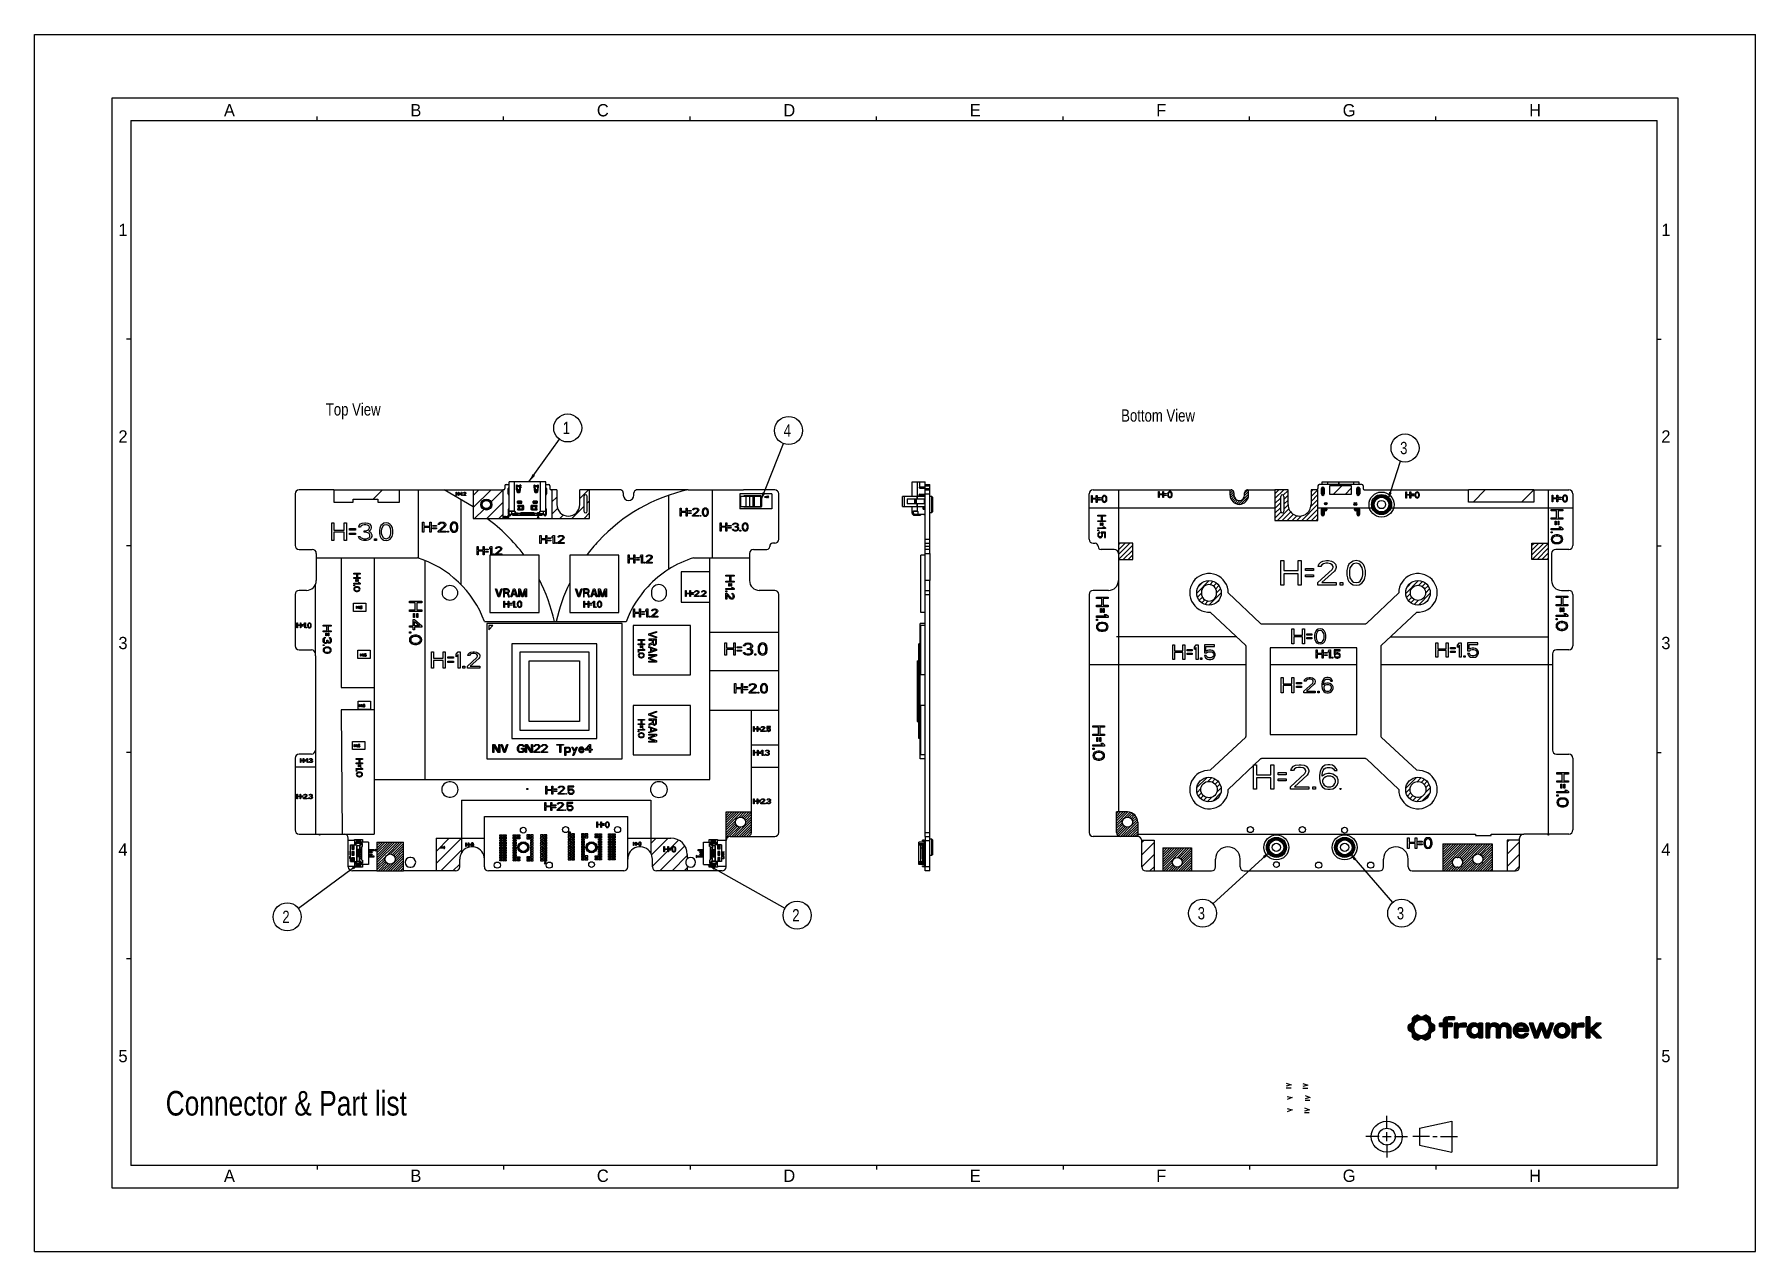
# Model space of a CAD drawing. Header units: millimetres. Extents: x 0 to 420, y 0 to 297.
import ezdxf

# ---------------------------------------------------------------- set-up
doc = ezdxf.new("R2010")
doc.units = ezdxf.units.MM
doc.header["$LTSCALE"] = 23.1
doc.layers.get('0').update_dxf_attribs({"linetype": 'CONTINUOUS'})
doc.layers.add('ASSEM_MEM', color=7, linetype='CONTINUOUS')
doc.layers.add('DETAIL', color=7, linetype='CONTINUOUS')
doc.styles.get("Standard").update_dxf_attribs({"font": 'txt', "width": 0.8})
doc.styles.add('TEXTSTYLE_2', font='txt')
doc.dimstyles.get("Standard").update_dxf_attribs({"dimtxt": 3, "dimasz": 2.1, "dimexe": 2, "dimexo": 1, "dimtad": 1, "dimzin": 0, "dimdsep": 46, "dimtxsty": 'STANDARD', "dimblk": '_FILLED', "dimblk1": '_FILLED', "dimblk2": '_FILLED', "dimcen": 0.09, "dimazin": 0, "dimtol": 1, "dimtp": 0.01, "dimtm": 0.01, "dimtfac": 1, "dimtofl": 0, "dimtmove": 0, "dimatfit": 3, "dimldrblk": '_FILLED', "dimfxl": 1, "dimtolj": 1, "dimtzin": 0, "dimarcsym": 0})

msp = doc.modelspace()

# ---------------------------------------------------------------- texts
at = {"color": 2, "linetype": 'CONTINUOUS', "char_height": 3, "width": 3, "attachment_point": 1, "line_spacing_factor": 0.9, "style": 'TEXTSTYLE_2'}
for s, insert in [('A', (46.25, 280)), ('B', (91.75, 280)), ('C', (137.25, 280)), ('D', (182.75, 280)), ('E', (228.25, 280)), ('F', (273.75, 280)), ('G', (319.25, 280)), ('H', (364.75, 280)), ('1', (20.5, 250.8)), ('1', (397, 250.8)), ('2', (20.5, 200.4)), ('2', (397, 200.4)), ('3', (20.5, 150)), ('3', (397, 150)), ('4', (20.5, 99.6)), ('4', (397, 99.6)), ('5', (20.5, 49.2)), ('5', (397, 49.2)), ('A', (46.25, 20)), ('B', (91.75, 20)), ('C', (137.25, 20)), ('D', (182.75, 20)), ('E', (228.25, 20)), ('F', (273.75, 20)), ('G', (319.25, 20)), ('H', (364.75, 20))]:
    msp.add_mtext(s, dxfattribs=dict(at, insert=insert))
at = {"layer": 'DETAIL', "color": 2, "linetype": 'CONTINUOUS', "attachment_point": 1, "line_spacing_factor": 0.9}
for s, insert, char_height, width in [('Top View', (71.1, 207), 3, 19.2), ('Bottom View', (265.19, 205.51), 3, 26.4), ('Connector & Part list', (32.03, 39.19), 6, 100.8)]:
    msp.add_mtext(s, dxfattribs=dict(at, insert=insert, char_height=char_height, width=width))

# ---------------------------------------------------------------- blocks, each defined once
blk = doc.blocks.new('SYM301_BL0', base_point=(310.53, 34.5))
at = {"color": 2, "linetype": 'CONTINUOUS'}
for p, q in [((309.91, 35.07), (311.15, 34.61)), ((311.12, 34.61), (309.91, 34.29)), ((309.91, 33.93), (311.1, 33.93))]:
    blk.add_line(p, q, dxfattribs=at)
blk = doc.blocks.new('SYM301_BL1', base_point=(310.67, 37.51))
at = {"color": 2, "linetype": 'CONTINUOUS'}
for p, q in [((310.05, 38.08), (311.29, 37.62)), ((311.26, 37.62), (310.05, 37.3)), ((310.05, 36.94), (311.24, 36.94))]:
    blk.add_line(p, q, dxfattribs=at)
blk = doc.blocks.new('SYM301_BL2', base_point=(310.12, 40.46))
at = {"color": 2, "linetype": 'CONTINUOUS'}
for p, q in [((309.5, 41.03), (310.74, 40.57)), ((310.72, 40.57), (309.5, 40.25)), ((309.5, 39.89), (310.7, 39.89))]:
    blk.add_line(p, q, dxfattribs=at)
blk = doc.blocks.new('SYM001_BL3', base_point=(306.31, 34.52))
at = {"color": 2, "linetype": 'CONTINUOUS'}
for p, q in [((306.93, 34.59), (305.69, 34.13)), ((305.71, 34.91), (306.93, 34.59))]:
    blk.add_line(p, q, dxfattribs=at)
blk = doc.blocks.new('SYM001_BL4', base_point=(306.31, 37.48))
at = {"color": 2, "linetype": 'CONTINUOUS'}
for p, q in [((305.72, 37.87), (306.93, 37.56)), ((306.93, 37.56), (305.69, 37.09))]:
    blk.add_line(p, q, dxfattribs=at)
blk = doc.blocks.new('SYM301_BL5', base_point=(306.09, 40.56))
at = {"color": 2, "linetype": 'CONTINUOUS'}
for p, q in [((305.47, 41.13), (306.71, 40.67)), ((306.69, 40.67), (305.47, 40.36)), ((305.47, 39.99), (306.67, 39.99))]:
    blk.add_line(p, q, dxfattribs=at)
blk = doc.blocks.new('_FILLED')
at = {"color": 0, "linetype": 'BYBLOCK'}
blk.add_solid([(0, 0), (-1, 0.17), (-1, -0.17)], dxfattribs=at)
blk = doc.blocks.new('BALLOON_BL6', base_point=(61.69, 81.68))
at = {"layer": 'DETAIL', "color": 2, "linetype": 'CONTINUOUS'}
blk.add_circle((61.69, 81.68), 3.42, dxfattribs=at)
at = {"layer": 'DETAIL', "color": 2, "linetype": 'CONTINUOUS', "insert": (60.49, 83.18), "char_height": 3, "width": 2.4, "attachment_point": 1, "line_spacing_factor": 0.9}
blk.add_mtext('2', dxfattribs=at)
blk = doc.blocks.new('BALLOON_BL7', base_point=(186.12, 82.07))
at = {"layer": 'DETAIL', "color": 2, "linetype": 'CONTINUOUS'}
blk.add_circle((186.12, 82.07), 3.42, dxfattribs=at)
at = {"layer": 'DETAIL', "color": 2, "linetype": 'CONTINUOUS', "insert": (184.92, 83.57), "char_height": 3, "width": 2.4, "attachment_point": 1, "line_spacing_factor": 0.9}
blk.add_mtext('2', dxfattribs=at)
blk = doc.blocks.new('BALLOON_BL8', base_point=(130.13, 200.97))
at = {"layer": 'DETAIL', "color": 2, "linetype": 'CONTINUOUS'}
blk.add_circle((130.13, 200.97), 3.42, dxfattribs=at)
at = {"layer": 'DETAIL', "color": 2, "linetype": 'CONTINUOUS', "insert": (128.93, 202.47), "char_height": 3, "width": 2.4, "attachment_point": 1, "line_spacing_factor": 0.9}
blk.add_mtext('1', dxfattribs=at)
blk = doc.blocks.new('BALLOON_BL9', base_point=(184.03, 200.35))
at = {"layer": 'DETAIL', "color": 2, "linetype": 'CONTINUOUS'}
blk.add_circle((184.03, 200.35), 3.42, dxfattribs=at)
at = {"layer": 'DETAIL', "color": 2, "linetype": 'CONTINUOUS', "insert": (182.83, 201.85), "char_height": 3, "width": 2.4, "attachment_point": 1, "line_spacing_factor": 0.9}
blk.add_mtext('4', dxfattribs=at)
blk = doc.blocks.new('BALLOON_BL10', base_point=(334.46, 196.08))
at = {"layer": 'DETAIL', "color": 2, "linetype": 'CONTINUOUS'}
blk.add_circle((334.46, 196.08), 3.42, dxfattribs=at)
at = {"layer": 'DETAIL', "color": 2, "linetype": 'CONTINUOUS', "insert": (333.26, 197.58), "char_height": 3, "width": 2.4, "attachment_point": 1, "line_spacing_factor": 0.9}
blk.add_mtext('3', dxfattribs=at)
blk = doc.blocks.new('BALLOON_BL11', base_point=(285.06, 82.56))
at = {"layer": 'DETAIL', "color": 2, "linetype": 'CONTINUOUS'}
blk.add_circle((285.06, 82.56), 3.42, dxfattribs=at)
at = {"layer": 'DETAIL', "color": 2, "linetype": 'CONTINUOUS', "insert": (283.86, 84.06), "char_height": 3, "width": 2.4, "attachment_point": 1, "line_spacing_factor": 0.9}
blk.add_mtext('3', dxfattribs=at)
blk = doc.blocks.new('BALLOON_BL12', base_point=(333.65, 82.56))
at = {"layer": 'DETAIL', "color": 2, "linetype": 'CONTINUOUS'}
blk.add_circle((333.65, 82.56), 3.42, dxfattribs=at)
at = {"layer": 'DETAIL', "color": 2, "linetype": 'CONTINUOUS', "insert": (332.45, 84.06), "char_height": 3, "width": 2.4, "attachment_point": 1, "line_spacing_factor": 0.9}
blk.add_mtext('3', dxfattribs=at)

# ---------------------------------------------------------------- hatches: boundary and pattern name
at = {"linetype": 'CONTINUOUS'}
for points in [[(336.72, 55.46), (336.66, 55.34), (336.62, 55.21), (336.58, 55.07), (336.56, 54.94), (336.54, 54.79), (336.54, 54.65), (336.54, 54.51), (336.56, 54.37), (336.58, 54.23), (336.62, 54.09), (335.37, 53.97), (335.36, 53.99), (335.35, 54.01), (335.34, 54.03), (335.33, 54.05), (335.32, 54.07), (335.31, 54.09), (335.3, 54.11), (335.3, 54.13), (335.29, 54.15), (335.28, 54.23), (335.27, 54.31), (335.26, 54.4), (335.26, 54.48), (335.26, 54.57), (335.25, 54.65), (335.26, 54.74), (335.26, 54.82), (335.26, 54.9), (335.27, 54.99), (335.28, 55.07), (335.29, 55.15), (335.3, 55.17), (335.3, 55.19), (335.31, 55.22), (335.32, 55.24), (335.33, 55.26), (335.34, 55.28), (335.35, 55.29), (335.36, 55.31), (335.37, 55.33), (335.39, 55.35), (335.4, 55.36), (335.42, 55.38), (335.44, 55.39), (335.45, 55.4), (335.47, 55.41), (336.78, 55.59)], [(337.53, 56.34), (337.42, 56.27), (337.31, 56.19), (337.2, 56.11), (337.1, 56.02), (337.01, 55.92), (336.93, 55.81), (336.85, 55.7), (336.78, 55.59), (335.47, 55.41), (335.95, 55.69), (335.99, 55.71), (336.02, 55.74), (336.06, 55.77), (336.09, 55.8), (336.12, 55.83), (336.15, 55.86), (336.18, 55.9), (336.2, 55.93), (336.22, 55.97), (336.24, 56.01), (336.26, 56.05), (336.27, 56.09), (336.29, 56.14), (336.3, 56.18), (336.3, 56.22), (336.31, 56.27), (336.31, 56.31), (338.18, 56.56), (338.05, 56.54), (337.91, 56.5), (337.78, 56.46), (337.65, 56.4)], [(338.47, 57.26), (340.39, 57.23), (340.49, 57.15), (340.51, 57.14), (340.52, 57.12), (340.54, 57.1), (340.55, 57.09), (340.56, 57.07), (340.58, 57.05), (340.59, 57.03), (340.6, 57.01), (340.6, 56.99), (340.61, 56.97), (340.62, 56.95), (340.62, 56.93), (340.63, 56.91), (340.63, 56.88), (340.63, 56.86), (338.18, 56.56), (336.31, 56.31), (336.31, 56.86), (336.31, 56.88), (336.31, 56.91), (336.32, 56.93), (336.32, 56.95), (336.33, 56.97), (336.33, 56.99), (336.34, 57.01), (336.35, 57.03), (336.36, 57.05), (336.37, 57.07), (336.39, 57.09), (336.4, 57.1), (336.41, 57.12), (336.43, 57.14), (336.45, 57.15), (336.55, 57.23), (338.24, 57.29), (338.28, 57.28), (338.33, 57.27), (338.38, 57.26), (338.42, 57.26)], [(338.19, 57.31), (338.24, 57.29), (336.55, 57.23), (336.65, 57.3), (338.11, 57.35), (338.15, 57.33)], [(337.63, 57.63), (338.11, 57.35), (336.65, 57.3), (336.75, 57.37), (336.86, 57.43), (336.97, 57.49), (337.08, 57.55), (337.2, 57.6), (337.59, 57.65), (337.61, 57.64)], [(337.42, 57.68), (337.44, 57.68), (337.46, 57.68), (337.49, 57.67), (337.51, 57.67), (337.53, 57.67), (337.55, 57.66), (337.57, 57.65), (337.59, 57.65), (337.2, 57.6), (337.31, 57.65), (337.33, 57.66), (337.36, 57.66), (337.38, 57.67), (337.4, 57.67)], [(338.47, 56.58), (338.32, 56.58), (338.18, 56.56), (340.63, 56.86), (340.63, 56.31), (340.63, 56.27), (339.63, 56.19), (339.52, 56.27), (339.4, 56.34), (339.28, 56.4), (339.16, 56.46), (339.03, 56.5), (338.89, 56.54), (338.75, 56.56), (338.61, 56.58)], [(340.19, 57.37), (340.29, 57.3), (340.39, 57.23), (338.47, 57.26), (338.52, 57.26), (338.56, 57.26), (338.61, 57.27), (338.65, 57.28), (338.7, 57.29), (338.74, 57.31), (338.79, 57.33), (338.83, 57.35), (339.74, 57.6), (339.86, 57.55), (339.97, 57.49), (340.08, 57.43)], [(339.49, 57.68), (339.52, 57.68), (339.54, 57.67), (339.56, 57.67), (339.58, 57.66), (339.6, 57.66), (339.62, 57.65), (339.74, 57.6), (338.83, 57.35), (339.3, 57.63), (339.32, 57.64), (339.34, 57.65), (339.37, 57.65), (339.39, 57.66), (339.41, 57.67), (339.43, 57.67), (339.45, 57.67), (339.47, 57.68)], [(340.63, 56.22), (340.64, 56.18), (339.74, 56.11), (339.63, 56.19), (340.63, 56.27)], [(340.65, 56.14), (340.66, 56.09), (339.83, 56.02), (339.74, 56.11), (340.64, 56.18)], [(340.68, 56.05), (340.69, 56.01), (339.93, 55.92), (339.83, 56.02), (340.66, 56.09)], [(340.74, 55.93), (340.76, 55.9), (340.01, 55.81), (339.93, 55.92), (340.69, 56.01), (340.71, 55.97)], [(340.82, 55.83), (340.85, 55.8), (340.09, 55.7), (340.01, 55.81), (340.76, 55.9), (340.79, 55.86)], [(340.95, 55.71), (340.99, 55.69), (341.46, 55.41), (340.27, 55.34), (340.22, 55.46), (340.16, 55.59), (340.09, 55.7), (340.85, 55.8), (340.88, 55.77), (340.91, 55.74)], [(341.55, 55.35), (341.56, 55.33), (340.32, 55.21), (340.27, 55.34), (341.46, 55.41), (341.48, 55.4), (341.5, 55.39), (341.52, 55.38), (341.53, 55.36)], [(341.63, 55.22), (341.64, 55.19), (340.35, 55.07), (340.32, 55.21), (341.56, 55.33), (341.58, 55.31), (341.59, 55.29), (341.6, 55.28), (341.61, 55.26), (341.62, 55.24)], [(341.64, 55.15), (341.66, 55.07), (340.38, 54.94), (340.35, 55.07), (341.64, 55.19), (341.64, 55.17)], [(341.67, 54.99), (341.67, 54.9), (340.39, 54.79), (340.38, 54.94), (341.66, 55.07)], [(341.68, 54.57), (341.68, 54.48), (340.38, 54.37), (340.39, 54.51), (341.68, 54.65)], [(341.68, 54.82), (341.68, 54.74), (341.68, 54.65), (340.39, 54.51), (340.4, 54.65), (340.39, 54.79), (341.67, 54.9)], [(344.71, 56.05), (344.71, 55.71), (342.86, 54.96), (342.86, 55.71), (343.82, 55.71), (344.72, 56.19), (344.72, 56.14), (344.71, 56.1)], [(345.97, 55.71), (345.97, 54.96), (344.71, 54.96), (344.71, 52.19), (343.82, 52.19), (343.82, 54.96), (342.86, 54.96), (344.71, 55.71)], [(344.77, 56.34), (344.75, 56.31), (343.82, 56.23), (343.83, 56.32), (344.8, 56.4), (344.78, 56.37)], [(344.73, 56.23), (344.72, 56.19), (343.82, 55.71), (343.82, 56.23), (344.75, 56.31), (344.74, 56.27)], [(344.9, 56.51), (344.87, 56.48), (343.83, 56.4), (343.84, 56.49), (345, 56.56), (344.96, 56.54), (344.93, 56.53)], [(344.82, 56.43), (344.8, 56.4), (343.83, 56.32), (343.83, 56.4), (344.87, 56.48), (344.84, 56.46)], [(345.04, 56.57), (345, 56.56), (343.84, 56.49), (343.86, 56.57), (345.27, 56.6), (345.22, 56.6), (345.17, 56.6), (345.12, 56.59), (345.08, 56.58)], [(344.89, 57.31), (345, 57.31), (346.51, 57.31), (346.51, 56.6), (345.27, 56.6), (343.86, 56.57), (343.88, 56.65), (343.91, 56.72), (343.94, 56.79), (343.97, 56.85), (344.01, 56.91), (344.06, 56.97), (344.11, 57.02), (344.17, 57.07), (344.23, 57.12), (344.29, 57.16), (344.36, 57.19), (344.44, 57.22), (344.52, 57.25), (344.6, 57.27), (344.69, 57.29), (344.79, 57.3)], [(348.43, 55.73), (348.52, 55.73), (349.34, 55.73), (349.34, 54.85), (348.4, 54.85), (348.31, 54.85), (348.22, 54.84), (348.14, 54.84), (348.06, 54.83), (347.99, 54.82), (347.92, 54.8), (347.86, 54.78), (347.8, 54.76), (347.75, 54.74), (347.69, 54.71), (347.65, 54.69), (347.61, 54.65), (347.56, 54.62), (347.53, 54.58), (347.49, 54.53), (347.47, 54.48), (347.44, 54.43), (346.49, 52.19), (346.49, 55.71), (347.38, 55.71), (347.38, 55.12), (347.4, 55.16), (347.42, 55.21), (347.46, 55.26), (347.49, 55.31), (347.54, 55.37), (347.59, 55.42), (347.64, 55.46), (347.69, 55.5), (347.74, 55.54), (347.81, 55.57), (347.87, 55.61), (347.94, 55.64), (348.02, 55.66), (348.11, 55.69), (348.18, 55.7), (348.26, 55.72), (348.34, 55.72)], [(350.66, 54.56), (350.63, 54.49), (349.64, 54.39), (349.67, 54.53), (350.7, 54.62)], [(350.75, 54.68), (350.7, 54.62), (349.67, 54.53), (349.71, 54.66), (350.8, 54.73)], [(350.85, 54.78), (350.8, 54.73), (349.71, 54.66), (349.75, 54.78), (350.97, 54.87), (350.91, 54.83)], [(351.03, 54.9), (350.97, 54.87), (349.75, 54.78), (349.81, 54.9), (351.41, 55.01), (351.32, 55), (351.25, 54.98), (351.17, 54.96), (351.1, 54.94)], [(349.87, 55.01), (349.93, 55.11), (351.49, 55.01), (351.41, 55.01), (349.81, 54.9)], [(352.4, 55.24), (352.42, 55.21), (349.93, 55.11), (350.01, 55.21), (352.38, 55.27)], [(352.44, 55.18), (351.99, 54.87), (351.93, 54.9), (351.87, 54.94), (351.8, 54.96), (351.72, 54.98), (351.65, 55), (351.57, 55.01), (351.49, 55.01), (349.93, 55.11), (352.42, 55.21)], [(352.35, 55.3), (352.38, 55.27), (350.01, 55.21), (350.09, 55.3), (352.31, 55.35)], [(352.26, 55.4), (352.31, 55.35), (350.09, 55.3), (350.18, 55.39), (352.2, 55.46)], [(351.97, 55.62), (352.06, 55.57), (352.13, 55.51), (352.2, 55.46), (350.18, 55.39), (350.28, 55.47), (350.39, 55.54), (350.5, 55.61), (351.9, 55.65)], [(351.75, 55.71), (351.83, 55.68), (351.9, 55.65), (350.5, 55.61), (350.62, 55.66), (350.74, 55.71), (351.66, 55.74)], [(351.12, 55.78), (351.26, 55.79), (351.37, 55.78), (351.47, 55.77), (351.57, 55.76), (351.66, 55.74), (350.74, 55.71), (350.86, 55.74), (350.99, 55.77)], [(352.44, 55.18), (352.44, 55.71), (353.33, 55.71), (353.33, 52.19), (352.44, 52.19), (352.44, 52.75), (352.36, 53.48), (352.39, 53.55), (352.41, 53.63), (352.43, 53.71), (352.44, 53.79), (352.45, 53.87), (352.45, 53.95), (352.45, 54.04), (352.44, 54.12), (352.43, 54.2), (352.41, 54.28), (352.39, 54.35), (352.36, 54.42), (352.33, 54.49), (352.29, 54.56), (352.25, 54.62), (352.21, 54.68), (352.16, 54.73), (352.11, 54.78), (352.05, 54.83), (351.99, 54.87)], [(355.11, 54.07), (355.11, 52.19), (354.23, 52.19), (354.23, 55.71), (355.11, 55.71), (355.11, 55.12), (355.19, 54.49), (355.17, 54.43), (355.15, 54.36), (355.13, 54.29), (355.12, 54.22), (355.12, 54.15)], [(356.27, 55.79), (356.37, 55.78), (356.47, 55.78), (356.57, 55.76), (356.67, 55.74), (356.76, 55.71), (356.84, 55.68), (356.93, 55.64), (357.01, 55.6), (357.09, 55.55), (357.16, 55.5), (357.23, 55.44), (357.29, 55.38), (357.35, 55.31), (357.41, 55.24), (357.46, 55.16), (357.51, 55.08), (355.91, 54.99), (355.84, 54.98), (355.77, 54.97), (355.7, 54.95), (355.64, 54.93), (355.58, 54.91), (355.52, 54.88), (355.47, 54.84), (355.42, 54.8), (355.37, 54.76), (355.33, 54.71), (355.29, 54.66), (355.25, 54.61), (355.22, 54.55), (355.19, 54.49), (355.11, 55.12), (355.14, 55.17), (355.18, 55.22), (355.22, 55.28), (355.26, 55.33), (355.31, 55.39), (355.37, 55.44), (355.43, 55.5), (355.5, 55.55), (355.58, 55.6), (355.66, 55.64), (355.75, 55.68), (355.84, 55.72), (355.92, 55.74), (356, 55.76), (356.09, 55.78), (356.17, 55.78)], [(356.06, 54.99), (355.98, 55), (355.91, 54.99), (357.51, 55.08), (357.55, 55), (358.58, 55), (358.5, 54.99), (358.43, 54.98), (358.36, 54.97), (358.3, 54.95), (358.23, 54.93), (358.17, 54.91), (358.12, 54.88), (358.06, 54.84), (358.01, 54.8), (357.97, 54.76), (357.92, 54.71), (357.88, 54.66), (357.85, 54.61), (357.82, 54.55), (357.79, 54.49), (357.76, 54.43), (357.74, 54.36), (357.73, 54.29), (357.72, 54.22), (357.71, 54.15), (357.71, 54.07), (357.71, 52.19), (356.82, 52.19), (356.82, 54.07), (356.82, 54.15), (356.81, 54.22), (356.8, 54.3), (356.78, 54.37), (356.76, 54.43), (356.74, 54.5), (356.72, 54.56), (356.68, 54.61), (356.65, 54.67), (356.61, 54.72), (356.57, 54.76), (356.53, 54.81), (356.48, 54.84), (356.43, 54.88), (356.37, 54.91), (356.32, 54.93), (356.25, 54.96), (356.19, 54.97), (356.12, 54.99)], [(358.84, 55.79), (358.97, 55.78), (359.09, 55.77), (359.2, 55.75), (359.31, 55.72), (359.42, 55.68), (359.52, 55.64), (359.61, 55.59), (359.7, 55.53), (359.79, 55.46), (359.87, 55.39), (359.94, 55.31), (360.01, 55.23), (360.07, 55.14), (360.12, 55.04), (360.17, 54.94), (360.21, 54.84), (360.24, 54.73), (359.28, 54.61), (359.24, 54.67), (359.21, 54.72), (359.17, 54.76), (359.12, 54.81), (359.07, 54.84), (359.02, 54.88), (358.97, 54.91), (358.91, 54.93), (358.85, 54.96), (358.78, 54.97), (358.72, 54.99), (358.65, 54.99), (358.58, 55), (357.55, 55), (357.58, 55.06), (357.62, 55.13), (357.66, 55.19), (357.71, 55.26), (357.77, 55.33), (357.83, 55.39), (357.9, 55.45), (357.97, 55.51), (358.06, 55.57), (358.15, 55.62), (358.24, 55.67), (358.35, 55.71), (358.44, 55.74), (358.53, 55.76), (358.63, 55.77), (358.73, 55.78)], [(360.24, 54.73), (360.27, 54.61), (360.28, 54.49), (360.3, 54.37), (360.3, 54.24), (360.3, 52.19), (359.41, 52.19), (359.41, 54.07), (359.41, 54.15), (359.4, 54.22), (359.39, 54.3), (359.38, 54.37), (359.36, 54.43), (359.34, 54.5), (359.31, 54.56), (359.28, 54.61)], [(361.88, 54.55), (361.86, 54.48), (360.96, 54.4), (361, 54.54), (361.93, 54.67), (361.9, 54.61)], [(361.97, 54.72), (361.93, 54.67), (361, 54.54), (361.04, 54.67), (362.01, 54.77)], [(362.05, 54.82), (362.01, 54.77), (361.04, 54.67), (361.09, 54.8), (362.14, 54.91), (362.09, 54.87)], [(362.19, 54.95), (362.14, 54.91), (361.09, 54.8), (361.16, 54.92), (362.29, 55.01), (362.24, 54.98)], [(362.35, 55.04), (362.29, 55.01), (361.16, 54.92), (361.23, 55.03), (362.69, 55.11), (362.61, 55.1), (362.54, 55.09), (362.48, 55.08), (362.41, 55.06)], [(362.61, 55.8), (362.76, 55.8), (362.91, 55.8), (363.06, 55.78), (363.2, 55.76), (363.34, 55.72), (363.47, 55.68), (363.6, 55.63), (363.72, 55.57), (363.83, 55.5), (363.94, 55.42), (364.04, 55.33), (364.13, 55.24), (364.22, 55.14), (364.3, 55.03), (364.37, 54.91), (364.43, 54.78), (364.48, 54.65), (363.62, 54.55), (363.6, 54.61), (363.57, 54.67), (363.53, 54.73), (363.49, 54.78), (363.45, 54.83), (363.41, 54.87), (363.36, 54.91), (363.31, 54.95), (363.26, 54.98), (363.21, 55.01), (363.15, 55.04), (363.09, 55.06), (363.03, 55.08), (362.97, 55.09), (362.9, 55.1), (362.83, 55.11), (362.76, 55.11), (362.69, 55.11), (361.23, 55.03), (361.3, 55.14), (361.39, 55.24), (361.48, 55.33), (361.58, 55.42), (361.69, 55.49), (361.8, 55.56), (361.92, 55.63), (362.05, 55.68), (362.18, 55.72), (362.32, 55.76), (362.46, 55.78)], [(364.48, 54.65), (364.52, 54.52), (364.56, 54.37), (363.67, 54.42), (363.65, 54.49), (363.62, 54.55)], [(368.19, 55.74), (369.05, 53.37), (370.72, 55.71), (369.43, 52.17), (368.63, 52.17), (367.74, 54.61), (366.85, 52.17), (366.07, 52.17), (366.53, 53.35), (367.4, 55.74)], [(371.93, 54.55), (371.89, 54.49), (370.92, 54.39), (370.96, 54.53), (371.97, 54.62)], [(372.02, 54.67), (371.97, 54.62), (370.96, 54.53), (371, 54.66), (372.12, 54.78), (372.07, 54.73)], [(372.18, 54.82), (372.12, 54.78), (371, 54.66), (371.06, 54.79), (372.31, 54.9), (372.24, 54.87)], [(372.38, 54.93), (372.31, 54.9), (371.06, 54.79), (371.12, 54.91), (372.68, 55.01), (372.6, 55), (372.52, 54.98), (372.45, 54.96)], [(372.77, 55.8), (372.92, 55.8), (373.07, 55.78), (373.21, 55.76), (373.35, 55.72), (373.48, 55.68), (373.61, 55.62), (373.73, 55.56), (373.85, 55.49), (373.96, 55.41), (374.07, 55.32), (374.16, 55.23), (374.25, 55.13), (374.33, 55.02), (374.41, 54.91), (374.47, 54.79), (374.53, 54.66), (374.57, 54.53), (373.67, 54.42), (373.64, 54.49), (373.6, 54.56), (373.56, 54.62), (373.51, 54.68), (373.46, 54.73), (373.41, 54.78), (373.35, 54.83), (373.29, 54.87), (373.22, 54.9), (373.16, 54.94), (373.08, 54.96), (373.01, 54.98), (372.93, 55), (372.85, 55.01), (372.77, 55.01), (372.68, 55.01), (371.12, 54.91), (371.19, 55.02), (371.28, 55.13), (371.37, 55.23), (371.46, 55.32), (371.57, 55.41), (371.68, 55.49), (371.79, 55.56), (371.92, 55.62), (372.05, 55.68), (372.18, 55.72), (372.32, 55.76), (372.47, 55.78), (372.62, 55.8)], [(377.21, 55.73), (377.3, 55.73), (378.12, 55.73), (378.12, 54.85), (377.18, 54.85), (377.09, 54.85), (377, 54.84), (376.92, 54.84), (376.85, 54.83), (376.77, 54.82), (376.71, 54.8), (376.64, 54.78), (376.58, 54.76), (376.53, 54.74), (376.48, 54.71), (376.43, 54.69), (376.39, 54.65), (376.35, 54.62), (376.31, 54.58), (376.28, 54.53), (376.25, 54.48), (376.22, 54.43), (375.28, 52.19), (375.28, 55.71), (376.16, 55.71), (376.16, 55.12), (376.18, 55.16), (376.21, 55.21), (376.24, 55.26), (376.28, 55.31), (376.32, 55.37), (376.38, 55.42), (376.42, 55.46), (376.47, 55.5), (376.53, 55.54), (376.59, 55.57), (376.66, 55.61), (376.73, 55.64), (376.81, 55.66), (376.89, 55.69), (376.96, 55.7), (377.04, 55.72), (377.12, 55.72)], [(379.52, 54.28), (381.13, 55.71), (382.29, 55.71), (380.42, 54.07), (382.39, 52.19), (381.2, 52.19), (379.52, 53.79), (379.52, 52.19), (378.64, 52.19), (378.64, 57.31), (379.52, 57.31)], [(336.62, 54.09), (336.66, 53.96), (336.72, 53.84), (335.95, 53.61), (335.47, 53.89), (335.45, 53.9), (335.44, 53.91), (335.42, 53.92), (335.4, 53.94), (335.39, 53.95), (335.37, 53.97)], [(336.78, 53.72), (336.85, 53.6), (336.93, 53.49), (337.01, 53.38), (337.1, 53.28), (337.2, 53.19), (337.31, 53.11), (337.42, 53.03), (337.53, 52.96), (336.31, 52.44), (336.31, 52.99), (336.31, 53.04), (336.3, 53.08), (336.29, 53.13), (336.28, 53.18), (336.27, 53.22), (336.25, 53.26), (336.23, 53.31), (336.21, 53.35), (336.19, 53.39), (336.16, 53.43), (336.13, 53.46), (336.1, 53.5), (336.07, 53.53), (336.03, 53.56), (335.99, 53.59), (335.95, 53.61), (336.72, 53.84)], [(338.47, 52.72), (338.61, 52.72), (338.75, 52.74), (340.63, 52.44), (340.63, 52.42), (340.63, 52.39), (340.62, 52.37), (340.62, 52.35), (340.61, 52.33), (340.6, 52.31), (340.6, 52.29), (340.59, 52.27), (340.58, 52.25), (340.56, 52.23), (340.55, 52.21), (340.54, 52.2), (340.52, 52.18), (340.51, 52.17), (340.49, 52.15), (340.39, 52.07), (338.61, 52.03), (338.56, 52.04), (338.52, 52.04), (338.47, 52.05), (336.65, 52), (336.55, 52.07), (336.45, 52.15), (336.43, 52.17), (336.41, 52.18), (336.4, 52.2), (336.39, 52.21), (336.37, 52.23), (336.36, 52.25), (336.35, 52.27), (336.34, 52.29), (336.33, 52.31), (336.33, 52.33), (336.32, 52.35), (336.32, 52.37), (336.31, 52.39), (336.31, 52.42), (336.31, 52.44), (337.53, 52.96), (337.65, 52.9), (337.78, 52.85), (337.91, 52.8), (338.05, 52.77), (338.18, 52.74), (338.32, 52.72)], [(338.24, 52.01), (338.19, 51.99), (336.75, 51.93), (336.65, 52), (338.47, 52.05), (338.42, 52.04), (338.38, 52.04), (338.33, 52.03), (338.28, 52.02)], [(338.11, 51.95), (337.63, 51.67), (337.31, 51.65), (337.2, 51.7), (337.08, 51.75), (336.97, 51.81), (336.86, 51.87), (336.75, 51.93), (338.19, 51.99), (338.15, 51.97)], [(337.59, 51.65), (337.57, 51.65), (337.55, 51.64), (337.53, 51.63), (337.51, 51.63), (337.49, 51.63), (337.46, 51.63), (337.44, 51.62), (337.42, 51.63), (337.4, 51.63), (337.38, 51.63), (337.36, 51.64), (337.33, 51.64), (337.31, 51.65), (337.63, 51.67), (337.61, 51.66)], [(338.61, 52.03), (340.39, 52.07), (340.29, 52), (340.19, 51.93), (339.3, 51.67), (338.83, 51.95), (338.79, 51.97), (338.74, 51.99), (338.7, 52.01), (338.65, 52.02)], [(340.63, 53.04), (340.63, 52.99), (340.63, 52.44), (338.75, 52.74), (338.89, 52.77), (339.03, 52.8), (339.16, 52.85), (339.28, 52.9), (339.4, 52.96), (339.52, 53.03), (340.63, 53.08)], [(339.74, 51.7), (339.62, 51.65), (339.6, 51.64), (339.58, 51.64), (339.56, 51.63), (339.54, 51.63), (339.52, 51.63), (339.49, 51.62), (339.47, 51.63), (339.45, 51.63), (339.43, 51.63), (339.41, 51.63), (339.39, 51.64), (339.37, 51.65), (339.34, 51.65), (339.32, 51.66), (339.3, 51.67), (340.19, 51.93), (340.08, 51.87), (339.97, 51.81), (339.86, 51.75)], [(340.64, 53.13), (340.63, 53.08), (339.52, 53.03), (339.63, 53.11), (340.65, 53.18)], [(340.67, 53.22), (340.65, 53.18), (339.63, 53.11), (339.74, 53.19), (340.68, 53.26)], [(340.7, 53.31), (340.68, 53.26), (339.74, 53.19), (339.83, 53.28), (340.72, 53.35)], [(340.75, 53.39), (340.72, 53.35), (339.83, 53.28), (339.93, 53.38), (340.81, 53.46), (340.78, 53.43)], [(340.84, 53.5), (340.81, 53.46), (339.93, 53.38), (340.01, 53.49), (340.95, 53.59), (340.91, 53.56), (340.87, 53.53)], [(341.46, 53.89), (340.99, 53.61), (340.95, 53.59), (340.01, 53.49), (340.09, 53.6), (340.16, 53.72), (340.22, 53.84), (341.55, 53.95), (341.53, 53.94), (341.52, 53.92), (341.5, 53.91), (341.48, 53.9)], [(341.56, 53.97), (341.55, 53.95), (340.22, 53.84), (340.27, 53.96), (341.63, 54.09), (341.62, 54.07), (341.61, 54.05), (341.6, 54.03), (341.59, 54.01), (341.58, 53.99)], [(341.64, 54.11), (341.63, 54.09), (340.27, 53.96), (340.32, 54.09), (341.64, 54.15), (341.64, 54.13)], [(341.66, 54.23), (341.64, 54.15), (340.32, 54.09), (340.35, 54.23), (341.67, 54.31)], [(341.67, 54.4), (341.67, 54.31), (340.35, 54.23), (340.38, 54.37), (341.68, 54.48)], [(347.38, 54.04), (347.38, 52.19), (346.49, 52.19), (347.44, 54.43), (347.42, 54.37), (347.4, 54.32), (347.39, 54.25), (347.38, 54.19), (347.38, 54.12)], [(350.54, 54.28), (350.53, 54.2), (349.6, 54.1), (349.62, 54.25), (350.57, 54.35)], [(350.51, 54.12), (350.5, 54.04), (350.5, 53.95), (349.6, 53.8), (349.6, 53.95), (349.6, 54.1), (350.53, 54.2)], [(350.5, 53.87), (350.51, 53.79), (349.62, 53.65), (349.6, 53.8), (350.5, 53.95)], [(350.59, 54.42), (350.57, 54.35), (349.62, 54.25), (349.64, 54.39), (350.63, 54.49)], [(350.53, 53.71), (350.54, 53.63), (349.64, 53.51), (349.62, 53.65), (350.51, 53.79)], [(350.57, 53.55), (350.59, 53.48), (349.67, 53.37), (349.64, 53.51), (350.54, 53.63)], [(350.63, 53.41), (350.66, 53.35), (349.71, 53.24), (349.67, 53.37), (350.59, 53.48)], [(350.7, 53.29), (350.75, 53.23), (349.75, 53.12), (349.71, 53.24), (350.66, 53.35)], [(350.85, 53.12), (350.91, 53.08), (349.81, 53), (349.75, 53.12), (350.75, 53.23), (350.8, 53.17)], [(350.97, 53.04), (351.03, 53), (349.87, 52.89), (349.81, 53), (350.91, 53.08)], [(351.49, 52.9), (351.57, 52.9), (351.65, 52.91), (351.72, 52.92), (351.8, 52.94), (351.87, 52.97), (351.93, 53), (351.99, 53.04), (352.05, 53.08), (352.11, 53.12), (352.16, 53.17), (352.21, 53.23), (352.25, 53.29), (352.29, 53.35), (352.33, 53.41), (352.36, 53.48), (352.44, 52.75), (349.93, 52.79), (349.87, 52.89), (351.03, 53), (351.1, 52.97), (351.17, 52.94), (351.25, 52.92), (351.32, 52.91), (351.41, 52.9)], [(352.41, 52.7), (352.39, 52.66), (350.09, 52.6), (350.01, 52.69), (349.93, 52.79), (352.44, 52.75), (352.43, 52.72)], [(352.37, 52.63), (352.32, 52.58), (350.18, 52.51), (350.09, 52.6), (352.39, 52.66)], [(352.27, 52.52), (352.22, 52.46), (352.17, 52.42), (350.39, 52.36), (350.28, 52.43), (350.18, 52.51), (352.32, 52.58)], [(352.11, 52.38), (352.05, 52.34), (350.5, 52.29), (350.39, 52.36), (352.17, 52.42)], [(351.98, 52.3), (351.91, 52.26), (351.84, 52.23), (351.75, 52.2), (350.86, 52.16), (350.73, 52.2), (350.61, 52.24), (350.5, 52.29), (352.05, 52.34)], [(351.67, 52.17), (351.59, 52.15), (351.51, 52.14), (351.12, 52.12), (350.99, 52.14), (350.86, 52.16), (351.75, 52.2)], [(351.43, 52.13), (351.34, 52.12), (351.25, 52.12), (351.12, 52.12), (351.51, 52.14)], [(363.67, 54.42), (364.56, 54.37), (364.58, 54.22), (364.6, 54.07), (364.6, 53.9), (360.92, 53.8), (360.92, 53.95), (360.92, 54.11), (360.94, 54.25), (360.96, 54.4), (361.86, 54.48), (361.84, 54.42)], [(364.6, 53.9), (364.6, 53.81), (361.81, 53.81), (361.82, 53.73), (361.83, 53.65), (360.96, 53.52), (360.94, 53.66), (360.92, 53.8)], [(361.85, 53.58), (361.87, 53.51), (361, 53.38), (360.96, 53.52), (361.83, 53.65)], [(361.9, 53.44), (361.93, 53.37), (361.04, 53.25), (361, 53.38), (361.87, 53.51)], [(362, 53.25), (362.04, 53.2), (361.1, 53.12), (361.04, 53.25), (361.93, 53.37), (361.96, 53.31)], [(362.09, 53.14), (362.14, 53.09), (361.16, 53), (361.1, 53.12), (362.04, 53.2)], [(362.25, 53.01), (362.31, 52.97), (361.23, 52.89), (361.16, 53), (362.14, 53.09), (362.2, 53.05)], [(362.45, 52.91), (362.52, 52.88), (361.31, 52.78), (361.23, 52.89), (362.31, 52.97), (362.38, 52.94)], [(363.67, 53.2), (363.69, 53.22), (364.56, 53.22), (364.54, 53.14), (364.52, 53.06), (364.47, 52.97), (364.42, 52.87), (364.35, 52.77), (364.27, 52.67), (361.49, 52.59), (361.4, 52.68), (361.31, 52.78), (362.83, 52.84), (362.9, 52.84), (362.96, 52.85), (363.02, 52.85), (363.08, 52.86), (363.13, 52.87), (363.19, 52.89), (363.25, 52.9), (363.31, 52.92), (363.36, 52.95), (363.4, 52.97), (363.45, 52.99), (363.48, 53.02), (363.52, 53.05), (363.56, 53.08), (363.6, 53.11), (363.63, 53.14), (363.65, 53.17)], [(362.83, 52.84), (361.31, 52.78), (362.52, 52.88), (362.59, 52.86), (362.67, 52.85), (362.75, 52.84)], [(364.2, 52.6), (364.12, 52.53), (364.04, 52.46), (363.94, 52.39), (363.83, 52.33), (363.72, 52.28), (363.6, 52.23), (363.46, 52.18), (362.36, 52.15), (362.22, 52.19), (362.08, 52.23), (361.95, 52.28), (361.82, 52.35), (361.71, 52.42), (361.6, 52.5), (361.49, 52.59), (364.27, 52.67)], [(363.35, 52.16), (363.23, 52.13), (363.1, 52.12), (362.97, 52.11), (362.83, 52.1), (362.67, 52.11), (362.51, 52.12), (362.36, 52.15), (363.46, 52.18)], [(371.78, 54.12), (371.77, 54.04), (371.77, 53.95), (370.88, 53.8), (370.87, 53.95), (370.88, 54.1), (371.79, 54.2)], [(371.81, 54.27), (371.79, 54.2), (370.88, 54.1), (370.89, 54.25), (371.83, 54.35)], [(371.77, 53.87), (371.78, 53.79), (370.89, 53.65), (370.88, 53.8), (371.77, 53.95)], [(371.86, 54.42), (371.83, 54.35), (370.89, 54.25), (370.92, 54.39), (371.89, 54.49)], [(371.79, 53.71), (371.81, 53.63), (370.92, 53.51), (370.89, 53.65), (371.78, 53.79)], [(371.83, 53.56), (371.86, 53.48), (370.96, 53.38), (370.92, 53.51), (371.81, 53.63)], [(371.89, 53.42), (371.93, 53.35), (371, 53.24), (370.96, 53.38), (371.86, 53.48)], [(371.97, 53.29), (372.02, 53.23), (371.06, 53.12), (371, 53.24), (371.93, 53.35)], [(372.12, 53.13), (372.18, 53.08), (371.12, 53), (371.06, 53.12), (372.02, 53.23), (372.07, 53.18)], [(372.31, 53), (372.38, 52.97), (371.19, 52.88), (371.12, 53), (372.18, 53.08), (372.24, 53.04)], [(372.77, 52.9), (372.85, 52.9), (374.33, 52.88), (374.25, 52.77), (374.16, 52.67), (374.07, 52.58), (373.96, 52.49), (373.85, 52.41), (373.73, 52.34), (373.61, 52.28), (373.48, 52.23), (373.35, 52.18), (373.21, 52.15), (373.07, 52.12), (372.92, 52.11), (372.77, 52.1), (372.62, 52.11), (372.47, 52.12), (372.32, 52.15), (372.18, 52.18), (372.05, 52.23), (371.92, 52.28), (371.79, 52.34), (371.68, 52.41), (371.57, 52.49), (371.46, 52.58), (371.37, 52.67), (371.28, 52.77), (371.19, 52.88), (372.38, 52.97), (372.45, 52.94), (372.52, 52.92), (372.6, 52.91), (372.68, 52.9)], [(374.57, 54.53), (374.61, 54.39), (374.64, 54.25), (374.65, 54.1), (374.66, 53.95), (374.65, 53.8), (374.64, 53.65), (374.61, 53.51), (374.57, 53.38), (374.53, 53.24), (374.47, 53.12), (374.41, 53), (374.33, 52.88), (372.85, 52.9), (372.93, 52.91), (373.01, 52.92), (373.08, 52.94), (373.16, 52.97), (373.22, 53), (373.29, 53.04), (373.35, 53.08), (373.41, 53.12), (373.46, 53.17), (373.51, 53.23), (373.56, 53.29), (373.6, 53.35), (373.64, 53.41), (373.67, 53.48), (373.7, 53.55), (373.72, 53.63), (373.74, 53.71), (373.75, 53.79), (373.76, 53.87), (373.76, 53.95), (373.76, 54.04), (373.75, 54.12), (373.74, 54.2), (373.72, 54.28), (373.7, 54.35), (373.67, 54.42)], [(376.16, 54.04), (376.16, 52.19), (375.28, 52.19), (376.22, 54.43), (376.2, 54.37), (376.19, 54.32), (376.18, 54.25), (376.17, 54.19), (376.16, 54.12)]]:
    msp.add_hatch(color=7, dxfattribs=at).paths.add_polyline_path(points)

# ---------------------------------------------------------------- linework, layer by layer
at = {"color": 7, "linetype": 'CONTINUOUS'}
for p, q in [((0, 0), (0, 297)), ((0, 297), (420, 297)), ((420, 0), (420, 297)), ((335.95, 55.69), (335.47, 55.41)), ((336.31, 56.86), (336.31, 56.31)), ((338.11, 57.35), (337.63, 57.63)), ((339.3, 57.63), (338.83, 57.35)), ((340.63, 56.31), (340.63, 56.86)), ((341.46, 55.41), (340.99, 55.69)), ((343.82, 55.71), (342.86, 55.71)), ((342.86, 55.71), (342.86, 54.96)), ((342.86, 54.96), (343.82, 54.96)), ((343.82, 56.23), (343.82, 55.71)), ((343.82, 54.96), (343.82, 52.19)), ((344.71, 55.71), (344.71, 56.05)), ((345.97, 55.71), (344.71, 55.71)), ((344.71, 54.96), (345.97, 54.96)), ((344.71, 52.19), (344.71, 54.96)), ((346.51, 57.31), (345, 57.31)), ((345.27, 56.6), (346.51, 56.6)), ((345.97, 54.96), (345.97, 55.71)), ((347.38, 55.71), (346.49, 55.71)), ((346.49, 55.71), (346.49, 52.19)), ((346.51, 56.6), (346.51, 57.31)), ((347.38, 55.12), (347.38, 55.71)), ((348.4, 54.85), (349.34, 54.85)), ((349.34, 55.73), (348.52, 55.73)), ((349.34, 54.85), (349.34, 55.73)), ((353.33, 55.71), (352.44, 55.71)), ((352.44, 55.71), (352.44, 55.18)), ((353.33, 52.19), (353.33, 55.71)), ((355.11, 55.71), (354.23, 55.71)), ((354.23, 55.71), (354.23, 52.19)), ((355.11, 55.12), (355.11, 55.71)), ((365.72, 55.71), (364.75, 55.71)), ((364.75, 55.71), (366.07, 52.17)), ((366.53, 53.35), (365.72, 55.71)), ((367.4, 55.74), (366.53, 53.35)), ((366.85, 52.17), (367.74, 54.61)), ((368.19, 55.74), (367.4, 55.74)), ((367.74, 54.61), (368.63, 52.17)), ((369.05, 53.37), (368.19, 55.74)), ((369.86, 55.71), (369.05, 53.37)), ((369.43, 52.17), (370.72, 55.71)), ((370.72, 55.71), (369.86, 55.71)), ((376.16, 55.71), (375.28, 55.71)), ((375.28, 55.71), (375.28, 52.19)), ((376.16, 55.12), (376.16, 55.71)), ((377.18, 54.85), (378.12, 54.85)), ((378.12, 55.73), (377.3, 55.73)), ((378.12, 54.85), (378.12, 55.73)), ((379.52, 57.31), (378.64, 57.31)), ((378.64, 57.31), (378.64, 52.19)), ((379.52, 54.28), (379.52, 57.31)), ((381.13, 55.71), (379.52, 54.28)), ((380.42, 54.07), (382.29, 55.71)), ((382.29, 55.71), (381.13, 55.71)), ((335.47, 53.89), (335.95, 53.61)), ((336.31, 52.99), (336.31, 52.44)), ((337.63, 51.67), (338.11, 51.95)), ((338.83, 51.95), (339.3, 51.67)), ((340.63, 52.44), (340.63, 52.99)), ((340.99, 53.61), (341.46, 53.89)), ((343.82, 52.19), (344.71, 52.19)), ((346.49, 52.19), (347.38, 52.19)), ((347.38, 52.19), (347.38, 54.04)), ((352.44, 52.75), (352.44, 52.19)), ((352.44, 52.19), (353.33, 52.19)), ((354.23, 52.19), (355.11, 52.19)), ((355.11, 52.19), (355.11, 54.07)), ((356.82, 54.07), (356.82, 52.19)), ((356.82, 52.19), (357.71, 52.19)), ((357.71, 52.19), (357.71, 54.07)), ((359.41, 54.07), (359.41, 52.19)), ((359.41, 52.19), (360.3, 52.19)), ((360.3, 52.19), (360.3, 54.24)), ((361.81, 53.81), (364.6, 53.81)), ((363.67, 54.42), (361.84, 54.42)), ((364.56, 53.22), (363.69, 53.22)), ((364.6, 53.81), (364.6, 53.9)), ((366.07, 52.17), (366.85, 52.17)), ((368.63, 52.17), (369.43, 52.17)), ((375.28, 52.19), (376.16, 52.19)), ((376.16, 52.19), (376.16, 54.04)), ((378.64, 52.19), (379.52, 52.19)), ((379.52, 53.79), (381.2, 52.19)), ((379.52, 52.19), (379.52, 53.79)), ((382.39, 52.19), (380.42, 54.07)), ((381.2, 52.19), (382.39, 52.19)), ((330, 29.93), (330, 33.12)), ((338.01, 30.11), (345.89, 31.83)), ((338.01, 30.11), (338.01, 25.99)), ((345.89, 31.83), (345.89, 24.27)), ((328.12, 28.05), (324.93, 28.05)), ((328.93, 28.05), (331.07, 28.05)), ((330, 26.98), (330, 29.12)), ((330, 26.17), (330, 22.97)), ((331.88, 28.05), (335.08, 28.05)), ((340.47, 28.05), (336.33, 28.05)), ((338.01, 25.99), (345.89, 24.27)), ((341.27, 28.05), (342.3, 28.05)), ((343.1, 28.05), (347.24, 28.05)), ((0, 0), (420, 0))]:
    msp.add_line(p, q, dxfattribs=at)
at = {"color": 4, "linetype": 'CONTINUOUS'}
for p, q in [((19, 15.5), (19, 281.5)), ((19, 281.5), (401, 281.5)), ((401, 281.5), (401, 15.5)), ((23.5, 276), (23.5, 21)), ((23.5, 276), (396, 276)), ((69, 276), (69, 277)), ((114.5, 276), (114.5, 277)), ((160, 276), (160, 277)), ((205.5, 276), (205.5, 277)), ((251, 276), (251, 277)), ((296.5, 276), (296.5, 277)), ((342, 276), (342, 277)), ((396, 21), (396, 276)), ((23.5, 222.6), (22.5, 222.6)), ((396, 222.6), (397, 222.6)), ((23.5, 172.2), (22.5, 172.2)), ((396, 172.2), (397, 172.2)), ((23.5, 121.8), (22.5, 121.8)), ((396, 121.8), (397, 121.8)), ((23.5, 71.4), (22.5, 71.4)), ((396, 71.4), (397, 71.4)), ((396, 21), (23.5, 21)), ((69, 21), (69, 20)), ((114.5, 21), (114.5, 20)), ((160, 21), (160, 20)), ((205.5, 21), (205.5, 20)), ((251, 21), (251, 20)), ((296.5, 21), (296.5, 20)), ((342, 21), (342, 20)), ((401, 15.5), (19, 15.5))]:
    msp.add_line(p, q, dxfattribs=at)
at = {"color": 7, "linetype": 'CONTINUOUS'}
for points in [[(336.72, 55.46), (336.66, 55.34), (336.62, 55.21), (336.58, 55.07), (336.56, 54.94), (336.54, 54.79), (336.54, 54.65), (336.54, 54.51), (336.56, 54.37), (336.58, 54.23), (336.62, 54.09), (335.37, 53.97), (335.36, 53.99), (335.35, 54.01), (335.34, 54.03), (335.33, 54.05), (335.32, 54.07), (335.31, 54.09), (335.3, 54.11), (335.3, 54.13), (335.29, 54.15), (335.28, 54.23), (335.27, 54.31), (335.26, 54.4), (335.26, 54.48), (335.26, 54.57), (335.25, 54.65), (335.26, 54.74), (335.26, 54.82), (335.26, 54.9), (335.27, 54.99), (335.28, 55.07), (335.29, 55.15), (335.3, 55.17), (335.3, 55.19), (335.31, 55.22), (335.32, 55.24), (335.33, 55.26), (335.34, 55.28), (335.35, 55.29), (335.36, 55.31), (335.37, 55.33), (335.39, 55.35), (335.4, 55.36), (335.42, 55.38), (335.44, 55.39), (335.45, 55.4), (335.47, 55.41), (336.78, 55.59), (336.72, 55.46)], [(337.53, 56.34), (337.42, 56.27), (337.31, 56.19), (337.2, 56.11), (337.1, 56.02), (337.01, 55.92), (336.93, 55.81), (336.85, 55.7), (336.78, 55.59), (335.47, 55.41), (335.95, 55.69), (335.99, 55.71), (336.02, 55.74), (336.06, 55.77), (336.09, 55.8), (336.12, 55.83), (336.15, 55.86), (336.18, 55.9), (336.2, 55.93), (336.22, 55.97), (336.24, 56.01), (336.26, 56.05), (336.27, 56.09), (336.29, 56.14), (336.3, 56.18), (336.3, 56.22), (336.31, 56.27), (336.31, 56.31), (338.18, 56.56), (338.05, 56.54), (337.91, 56.5), (337.78, 56.46), (337.65, 56.4), (337.53, 56.34)], [(338.47, 57.26), (340.39, 57.23), (340.49, 57.15), (340.51, 57.14), (340.52, 57.12), (340.54, 57.1), (340.55, 57.09), (340.56, 57.07), (340.58, 57.05), (340.59, 57.03), (340.6, 57.01), (340.6, 56.99), (340.61, 56.97), (340.62, 56.95), (340.62, 56.93), (340.63, 56.91), (340.63, 56.88), (340.63, 56.86), (338.18, 56.56), (336.31, 56.31), (336.31, 56.86), (336.31, 56.88), (336.31, 56.91), (336.32, 56.93), (336.32, 56.95), (336.33, 56.97), (336.33, 56.99), (336.34, 57.01), (336.35, 57.03), (336.36, 57.05), (336.37, 57.07), (336.39, 57.09), (336.4, 57.1), (336.41, 57.12), (336.43, 57.14), (336.45, 57.15), (336.55, 57.23), (338.24, 57.29), (338.28, 57.28), (338.33, 57.27), (338.38, 57.26), (338.42, 57.26), (338.47, 57.26)], [(338.19, 57.31), (338.24, 57.29), (336.55, 57.23), (336.65, 57.3), (338.11, 57.35), (338.15, 57.33), (338.19, 57.31)], [(337.63, 57.63), (338.11, 57.35), (336.65, 57.3), (336.75, 57.37), (336.86, 57.43), (336.97, 57.49), (337.08, 57.55), (337.2, 57.6), (337.59, 57.65), (337.61, 57.64), (337.63, 57.63)], [(337.42, 57.68), (337.44, 57.68), (337.46, 57.68), (337.49, 57.67), (337.51, 57.67), (337.53, 57.67), (337.55, 57.66), (337.57, 57.65), (337.59, 57.65), (337.2, 57.6), (337.31, 57.65), (337.33, 57.66), (337.36, 57.66), (337.38, 57.67), (337.4, 57.67), (337.42, 57.68)], [(338.47, 56.58), (338.32, 56.58), (338.18, 56.56), (340.63, 56.86), (340.63, 56.31), (340.63, 56.27), (339.63, 56.19), (339.52, 56.27), (339.4, 56.34), (339.28, 56.4), (339.16, 56.46), (339.03, 56.5), (338.89, 56.54), (338.75, 56.56), (338.61, 56.58), (338.47, 56.58)], [(340.19, 57.37), (340.29, 57.3), (340.39, 57.23), (338.47, 57.26), (338.52, 57.26), (338.56, 57.26), (338.61, 57.27), (338.65, 57.28), (338.7, 57.29), (338.74, 57.31), (338.79, 57.33), (338.83, 57.35), (339.74, 57.6), (339.86, 57.55), (339.97, 57.49), (340.08, 57.43), (340.19, 57.37)], [(339.49, 57.68), (339.52, 57.68), (339.54, 57.67), (339.56, 57.67), (339.58, 57.66), (339.6, 57.66), (339.62, 57.65), (339.74, 57.6), (338.83, 57.35), (339.3, 57.63), (339.32, 57.64), (339.34, 57.65), (339.37, 57.65), (339.39, 57.66), (339.41, 57.67), (339.43, 57.67), (339.45, 57.67), (339.47, 57.68), (339.49, 57.68)], [(340.63, 56.22), (340.64, 56.18), (339.74, 56.11), (339.63, 56.19), (340.63, 56.27), (340.63, 56.22)], [(340.65, 56.14), (340.66, 56.09), (339.83, 56.02), (339.74, 56.11), (340.64, 56.18), (340.65, 56.14)], [(340.68, 56.05), (340.69, 56.01), (339.93, 55.92), (339.83, 56.02), (340.66, 56.09), (340.68, 56.05)], [(340.74, 55.93), (340.76, 55.9), (340.01, 55.81), (339.93, 55.92), (340.69, 56.01), (340.71, 55.97), (340.74, 55.93)], [(340.82, 55.83), (340.85, 55.8), (340.09, 55.7), (340.01, 55.81), (340.76, 55.9), (340.79, 55.86), (340.82, 55.83)], [(340.95, 55.71), (340.99, 55.69), (341.46, 55.41), (340.27, 55.34), (340.22, 55.46), (340.16, 55.59), (340.09, 55.7), (340.85, 55.8), (340.88, 55.77), (340.91, 55.74), (340.95, 55.71)], [(341.55, 55.35), (341.56, 55.33), (340.32, 55.21), (340.27, 55.34), (341.46, 55.41), (341.48, 55.4), (341.5, 55.39), (341.52, 55.38), (341.53, 55.36), (341.55, 55.35)], [(341.63, 55.22), (341.64, 55.19), (340.35, 55.07), (340.32, 55.21), (341.56, 55.33), (341.58, 55.31), (341.59, 55.29), (341.6, 55.28), (341.61, 55.26), (341.62, 55.24), (341.63, 55.22)], [(341.64, 55.15), (341.66, 55.07), (340.38, 54.94), (340.35, 55.07), (341.64, 55.19), (341.64, 55.17), (341.64, 55.15)], [(341.67, 54.99), (341.67, 54.9), (340.39, 54.79), (340.38, 54.94), (341.66, 55.07), (341.67, 54.99)], [(341.68, 54.57), (341.68, 54.48), (340.38, 54.37), (340.39, 54.51), (341.68, 54.65), (341.68, 54.57)], [(341.68, 54.82), (341.68, 54.74), (341.68, 54.65), (340.39, 54.51), (340.4, 54.65), (340.39, 54.79), (341.67, 54.9), (341.68, 54.82)], [(344.71, 56.05), (344.71, 55.71), (342.86, 54.96), (342.86, 55.71), (343.82, 55.71), (344.72, 56.19), (344.72, 56.14), (344.71, 56.1), (344.71, 56.05)], [(345.97, 55.71), (345.97, 54.96), (344.71, 54.96), (344.71, 52.19), (343.82, 52.19), (343.82, 54.96), (342.86, 54.96), (344.71, 55.71), (345.97, 55.71)], [(344.77, 56.34), (344.75, 56.31), (343.82, 56.23), (343.83, 56.32), (344.8, 56.4), (344.78, 56.37), (344.77, 56.34)], [(344.73, 56.23), (344.72, 56.19), (343.82, 55.71), (343.82, 56.23), (344.75, 56.31), (344.74, 56.27), (344.73, 56.23)], [(344.9, 56.51), (344.87, 56.48), (343.83, 56.4), (343.84, 56.49), (345, 56.56), (344.96, 56.54), (344.93, 56.53), (344.9, 56.51)], [(344.82, 56.43), (344.8, 56.4), (343.83, 56.32), (343.83, 56.4), (344.87, 56.48), (344.84, 56.46), (344.82, 56.43)], [(345.04, 56.57), (345, 56.56), (343.84, 56.49), (343.86, 56.57), (345.27, 56.6), (345.22, 56.6), (345.17, 56.6), (345.12, 56.59), (345.08, 56.58), (345.04, 56.57)], [(344.89, 57.31), (345, 57.31), (346.51, 57.31), (346.51, 56.6), (345.27, 56.6), (343.86, 56.57), (343.88, 56.65), (343.91, 56.72), (343.94, 56.79), (343.97, 56.85), (344.01, 56.91), (344.06, 56.97), (344.11, 57.02), (344.17, 57.07), (344.23, 57.12), (344.29, 57.16), (344.36, 57.19), (344.44, 57.22), (344.52, 57.25), (344.6, 57.27), (344.69, 57.29), (344.79, 57.3), (344.89, 57.31)], [(348.43, 55.73), (348.52, 55.73), (349.34, 55.73), (349.34, 54.85), (348.4, 54.85), (348.31, 54.85), (348.22, 54.84), (348.14, 54.84), (348.06, 54.83), (347.99, 54.82), (347.92, 54.8), (347.86, 54.78), (347.8, 54.76), (347.75, 54.74), (347.69, 54.71), (347.65, 54.69), (347.61, 54.65), (347.56, 54.62), (347.53, 54.58), (347.49, 54.53), (347.47, 54.48), (347.44, 54.43), (346.49, 52.19), (346.49, 55.71), (347.38, 55.71), (347.38, 55.12), (347.4, 55.16), (347.42, 55.21), (347.46, 55.26), (347.49, 55.31), (347.54, 55.37), (347.59, 55.42), (347.64, 55.46), (347.69, 55.5), (347.74, 55.54), (347.81, 55.57), (347.87, 55.61), (347.94, 55.64), (348.02, 55.66), (348.11, 55.69), (348.18, 55.7), (348.26, 55.72), (348.34, 55.72), (348.43, 55.73)], [(350.66, 54.56), (350.63, 54.49), (349.64, 54.39), (349.67, 54.53), (350.7, 54.62), (350.66, 54.56)], [(350.75, 54.68), (350.7, 54.62), (349.67, 54.53), (349.71, 54.66), (350.8, 54.73), (350.75, 54.68)], [(350.85, 54.78), (350.8, 54.73), (349.71, 54.66), (349.75, 54.78), (350.97, 54.87), (350.91, 54.83), (350.85, 54.78)], [(351.03, 54.9), (350.97, 54.87), (349.75, 54.78), (349.81, 54.9), (351.41, 55.01), (351.32, 55), (351.25, 54.98), (351.17, 54.96), (351.1, 54.94), (351.03, 54.9)], [(349.87, 55.01), (349.93, 55.11), (351.49, 55.01), (351.41, 55.01), (349.81, 54.9), (349.87, 55.01)], [(352.4, 55.24), (352.42, 55.21), (349.93, 55.11), (350.01, 55.21), (352.38, 55.27), (352.4, 55.24)], [(352.44, 55.18), (351.99, 54.87), (351.93, 54.9), (351.87, 54.94), (351.8, 54.96), (351.72, 54.98), (351.65, 55), (351.57, 55.01), (351.49, 55.01), (349.93, 55.11), (352.42, 55.21), (352.44, 55.18)], [(352.35, 55.3), (352.38, 55.27), (350.01, 55.21), (350.09, 55.3), (352.31, 55.35), (352.35, 55.3)], [(352.26, 55.4), (352.31, 55.35), (350.09, 55.3), (350.18, 55.39), (352.2, 55.46), (352.26, 55.4)], [(351.97, 55.62), (352.06, 55.57), (352.13, 55.51), (352.2, 55.46), (350.18, 55.39), (350.28, 55.47), (350.39, 55.54), (350.5, 55.61), (351.9, 55.65), (351.97, 55.62)], [(351.75, 55.71), (351.83, 55.68), (351.9, 55.65), (350.5, 55.61), (350.62, 55.66), (350.74, 55.71), (351.66, 55.74), (351.75, 55.71)], [(351.12, 55.78), (351.26, 55.79), (351.37, 55.78), (351.47, 55.77), (351.57, 55.76), (351.66, 55.74), (350.74, 55.71), (350.86, 55.74), (350.99, 55.77), (351.12, 55.78)], [(352.44, 55.18), (352.44, 55.71), (353.33, 55.71), (353.33, 52.19), (352.44, 52.19), (352.44, 52.75), (352.36, 53.48), (352.39, 53.55), (352.41, 53.63), (352.43, 53.71), (352.44, 53.79), (352.45, 53.87), (352.45, 53.95), (352.45, 54.04), (352.44, 54.12), (352.43, 54.2), (352.41, 54.28), (352.39, 54.35), (352.36, 54.42), (352.33, 54.49), (352.29, 54.56), (352.25, 54.62), (352.21, 54.68), (352.16, 54.73), (352.11, 54.78), (352.05, 54.83), (351.99, 54.87), (352.44, 55.18)], [(355.11, 54.07), (355.11, 52.19), (354.23, 52.19), (354.23, 55.71), (355.11, 55.71), (355.11, 55.12), (355.19, 54.49), (355.17, 54.43), (355.15, 54.36), (355.13, 54.29), (355.12, 54.22), (355.12, 54.15), (355.11, 54.07)], [(356.27, 55.79), (356.37, 55.78), (356.47, 55.78), (356.57, 55.76), (356.67, 55.74), (356.76, 55.71), (356.84, 55.68), (356.93, 55.64), (357.01, 55.6), (357.09, 55.55), (357.16, 55.5), (357.23, 55.44), (357.29, 55.38), (357.35, 55.31), (357.41, 55.24), (357.46, 55.16), (357.51, 55.08), (355.91, 54.99), (355.84, 54.98), (355.77, 54.97), (355.7, 54.95), (355.64, 54.93), (355.58, 54.91), (355.52, 54.88), (355.47, 54.84), (355.42, 54.8), (355.37, 54.76), (355.33, 54.71), (355.29, 54.66), (355.25, 54.61), (355.22, 54.55), (355.19, 54.49), (355.11, 55.12), (355.14, 55.17), (355.18, 55.22), (355.22, 55.28), (355.26, 55.33), (355.31, 55.39), (355.37, 55.44), (355.43, 55.5), (355.5, 55.55), (355.58, 55.6), (355.66, 55.64), (355.75, 55.68), (355.84, 55.72), (355.92, 55.74), (356, 55.76), (356.09, 55.78), (356.17, 55.78), (356.27, 55.79)], [(356.06, 54.99), (355.98, 55), (355.91, 54.99), (357.51, 55.08), (357.55, 55), (358.58, 55), (358.5, 54.99), (358.43, 54.98), (358.36, 54.97), (358.3, 54.95), (358.23, 54.93), (358.17, 54.91), (358.12, 54.88), (358.06, 54.84), (358.01, 54.8), (357.97, 54.76), (357.92, 54.71), (357.88, 54.66), (357.85, 54.61), (357.82, 54.55), (357.79, 54.49), (357.76, 54.43), (357.74, 54.36), (357.73, 54.29), (357.72, 54.22), (357.71, 54.15), (357.71, 54.07), (357.71, 52.19), (356.82, 52.19), (356.82, 54.07), (356.82, 54.15), (356.81, 54.22), (356.8, 54.3), (356.78, 54.37), (356.76, 54.43), (356.74, 54.5), (356.72, 54.56), (356.68, 54.61), (356.65, 54.67), (356.61, 54.72), (356.57, 54.76), (356.53, 54.81), (356.48, 54.84), (356.43, 54.88), (356.37, 54.91), (356.32, 54.93), (356.25, 54.96), (356.19, 54.97), (356.12, 54.99), (356.06, 54.99)], [(358.84, 55.79), (358.97, 55.78), (359.09, 55.77), (359.2, 55.75), (359.31, 55.72), (359.42, 55.68), (359.52, 55.64), (359.61, 55.59), (359.7, 55.53), (359.79, 55.46), (359.87, 55.39), (359.94, 55.31), (360.01, 55.23), (360.07, 55.14), (360.12, 55.04), (360.17, 54.94), (360.21, 54.84), (360.24, 54.73), (359.28, 54.61), (359.24, 54.67), (359.21, 54.72), (359.17, 54.76), (359.12, 54.81), (359.07, 54.84), (359.02, 54.88), (358.97, 54.91), (358.91, 54.93), (358.85, 54.96), (358.78, 54.97), (358.72, 54.99), (358.65, 54.99), (358.58, 55), (357.55, 55), (357.58, 55.06), (357.62, 55.13), (357.66, 55.19), (357.71, 55.26), (357.77, 55.33), (357.83, 55.39), (357.9, 55.45), (357.97, 55.51), (358.06, 55.57), (358.15, 55.62), (358.24, 55.67), (358.35, 55.71), (358.44, 55.74), (358.53, 55.76), (358.63, 55.77), (358.73, 55.78), (358.84, 55.79)], [(360.24, 54.73), (360.27, 54.61), (360.28, 54.49), (360.3, 54.37), (360.3, 54.24), (360.3, 52.19), (359.41, 52.19), (359.41, 54.07), (359.41, 54.15), (359.4, 54.22), (359.39, 54.3), (359.38, 54.37), (359.36, 54.43), (359.34, 54.5), (359.31, 54.56), (359.28, 54.61), (360.24, 54.73)], [(361.88, 54.55), (361.86, 54.48), (360.96, 54.4), (361, 54.54), (361.93, 54.67), (361.9, 54.61), (361.88, 54.55)], [(361.97, 54.72), (361.93, 54.67), (361, 54.54), (361.04, 54.67), (362.01, 54.77), (361.97, 54.72)], [(362.05, 54.82), (362.01, 54.77), (361.04, 54.67), (361.09, 54.8), (362.14, 54.91), (362.09, 54.87), (362.05, 54.82)], [(362.19, 54.95), (362.14, 54.91), (361.09, 54.8), (361.16, 54.92), (362.29, 55.01), (362.24, 54.98), (362.19, 54.95)], [(362.35, 55.04), (362.29, 55.01), (361.16, 54.92), (361.23, 55.03), (362.69, 55.11), (362.61, 55.1), (362.54, 55.09), (362.48, 55.08), (362.41, 55.06), (362.35, 55.04)], [(362.61, 55.8), (362.76, 55.8), (362.91, 55.8), (363.06, 55.78), (363.2, 55.76), (363.34, 55.72), (363.47, 55.68), (363.6, 55.63), (363.72, 55.57), (363.83, 55.5), (363.94, 55.42), (364.04, 55.33), (364.13, 55.24), (364.22, 55.14), (364.3, 55.03), (364.37, 54.91), (364.43, 54.78), (364.48, 54.65), (363.62, 54.55), (363.6, 54.61), (363.57, 54.67), (363.53, 54.73), (363.49, 54.78), (363.45, 54.83), (363.41, 54.87), (363.36, 54.91), (363.31, 54.95), (363.26, 54.98), (363.21, 55.01), (363.15, 55.04), (363.09, 55.06), (363.03, 55.08), (362.97, 55.09), (362.9, 55.1), (362.83, 55.11), (362.76, 55.11), (362.69, 55.11), (361.23, 55.03), (361.3, 55.14), (361.39, 55.24), (361.48, 55.33), (361.58, 55.42), (361.69, 55.49), (361.8, 55.56), (361.92, 55.63), (362.05, 55.68), (362.18, 55.72), (362.32, 55.76), (362.46, 55.78), (362.61, 55.8)], [(364.48, 54.65), (364.52, 54.52), (364.56, 54.37), (363.67, 54.42), (363.65, 54.49), (363.62, 54.55), (364.48, 54.65)], [(368.19, 55.74), (369.05, 53.37), (370.72, 55.71), (369.43, 52.17), (368.63, 52.17), (367.74, 54.61), (366.85, 52.17), (366.07, 52.17), (366.53, 53.35), (367.4, 55.74), (368.19, 55.74)], [(371.93, 54.55), (371.89, 54.49), (370.92, 54.39), (370.96, 54.53), (371.97, 54.62), (371.93, 54.55)], [(372.02, 54.67), (371.97, 54.62), (370.96, 54.53), (371, 54.66), (372.12, 54.78), (372.07, 54.73), (372.02, 54.67)], [(372.18, 54.82), (372.12, 54.78), (371, 54.66), (371.06, 54.79), (372.31, 54.9), (372.24, 54.87), (372.18, 54.82)], [(372.38, 54.93), (372.31, 54.9), (371.06, 54.79), (371.12, 54.91), (372.68, 55.01), (372.6, 55), (372.52, 54.98), (372.45, 54.96), (372.38, 54.93)], [(372.77, 55.8), (372.92, 55.8), (373.07, 55.78), (373.21, 55.76), (373.35, 55.72), (373.48, 55.68), (373.61, 55.62), (373.73, 55.56), (373.85, 55.49), (373.96, 55.41), (374.07, 55.32), (374.16, 55.23), (374.25, 55.13), (374.33, 55.02), (374.41, 54.91), (374.47, 54.79), (374.53, 54.66), (374.57, 54.53), (373.67, 54.42), (373.64, 54.49), (373.6, 54.56), (373.56, 54.62), (373.51, 54.68), (373.46, 54.73), (373.41, 54.78), (373.35, 54.83), (373.29, 54.87), (373.22, 54.9), (373.16, 54.94), (373.08, 54.96), (373.01, 54.98), (372.93, 55), (372.85, 55.01), (372.77, 55.01), (372.68, 55.01), (371.12, 54.91), (371.19, 55.02), (371.28, 55.13), (371.37, 55.23), (371.46, 55.32), (371.57, 55.41), (371.68, 55.49), (371.79, 55.56), (371.92, 55.62), (372.05, 55.68), (372.18, 55.72), (372.32, 55.76), (372.47, 55.78), (372.62, 55.8), (372.77, 55.8)], [(377.21, 55.73), (377.3, 55.73), (378.12, 55.73), (378.12, 54.85), (377.18, 54.85), (377.09, 54.85), (377, 54.84), (376.92, 54.84), (376.85, 54.83), (376.77, 54.82), (376.71, 54.8), (376.64, 54.78), (376.58, 54.76), (376.53, 54.74), (376.48, 54.71), (376.43, 54.69), (376.39, 54.65), (376.35, 54.62), (376.31, 54.58), (376.28, 54.53), (376.25, 54.48), (376.22, 54.43), (375.28, 52.19), (375.28, 55.71), (376.16, 55.71), (376.16, 55.12), (376.18, 55.16), (376.21, 55.21), (376.24, 55.26), (376.28, 55.31), (376.32, 55.37), (376.38, 55.42), (376.42, 55.46), (376.47, 55.5), (376.53, 55.54), (376.59, 55.57), (376.66, 55.61), (376.73, 55.64), (376.81, 55.66), (376.89, 55.69), (376.96, 55.7), (377.04, 55.72), (377.12, 55.72), (377.21, 55.73)], [(379.52, 54.28), (381.13, 55.71), (382.29, 55.71), (380.42, 54.07), (382.39, 52.19), (381.2, 52.19), (379.52, 53.79), (379.52, 52.19), (378.64, 52.19), (378.64, 57.31), (379.52, 57.31), (379.52, 54.28)], [(336.62, 54.09), (336.66, 53.96), (336.72, 53.84), (335.95, 53.61), (335.47, 53.89), (335.45, 53.9), (335.44, 53.91), (335.42, 53.92), (335.4, 53.94), (335.39, 53.95), (335.37, 53.97), (336.62, 54.09)], [(336.78, 53.72), (336.85, 53.6), (336.93, 53.49), (337.01, 53.38), (337.1, 53.28), (337.2, 53.19), (337.31, 53.11), (337.42, 53.03), (337.53, 52.96), (336.31, 52.44), (336.31, 52.99), (336.31, 53.04), (336.3, 53.08), (336.29, 53.13), (336.28, 53.18), (336.27, 53.22), (336.25, 53.26), (336.23, 53.31), (336.21, 53.35), (336.19, 53.39), (336.16, 53.43), (336.13, 53.46), (336.1, 53.5), (336.07, 53.53), (336.03, 53.56), (335.99, 53.59), (335.95, 53.61), (336.72, 53.84), (336.78, 53.72)], [(338.47, 52.72), (338.61, 52.72), (338.75, 52.74), (340.63, 52.44), (340.63, 52.42), (340.63, 52.39), (340.62, 52.37), (340.62, 52.35), (340.61, 52.33), (340.6, 52.31), (340.6, 52.29), (340.59, 52.27), (340.58, 52.25), (340.56, 52.23), (340.55, 52.21), (340.54, 52.2), (340.52, 52.18), (340.51, 52.17), (340.49, 52.15), (340.39, 52.07), (338.61, 52.03), (338.56, 52.04), (338.52, 52.04), (338.47, 52.05), (336.65, 52), (336.55, 52.07), (336.45, 52.15), (336.43, 52.17), (336.41, 52.18), (336.4, 52.2), (336.39, 52.21), (336.37, 52.23), (336.36, 52.25), (336.35, 52.27), (336.34, 52.29), (336.33, 52.31), (336.33, 52.33), (336.32, 52.35), (336.32, 52.37), (336.31, 52.39), (336.31, 52.42), (336.31, 52.44), (337.53, 52.96), (337.65, 52.9), (337.78, 52.85), (337.91, 52.8), (338.05, 52.77), (338.18, 52.74), (338.32, 52.72), (338.47, 52.72)], [(338.24, 52.01), (338.19, 51.99), (336.75, 51.93), (336.65, 52), (338.47, 52.05), (338.42, 52.04), (338.38, 52.04), (338.33, 52.03), (338.28, 52.02), (338.24, 52.01)], [(338.11, 51.95), (337.63, 51.67), (337.31, 51.65), (337.2, 51.7), (337.08, 51.75), (336.97, 51.81), (336.86, 51.87), (336.75, 51.93), (338.19, 51.99), (338.15, 51.97), (338.11, 51.95)], [(337.59, 51.65), (337.57, 51.65), (337.55, 51.64), (337.53, 51.63), (337.51, 51.63), (337.49, 51.63), (337.46, 51.63), (337.44, 51.62), (337.42, 51.63), (337.4, 51.63), (337.38, 51.63), (337.36, 51.64), (337.33, 51.64), (337.31, 51.65), (337.63, 51.67), (337.61, 51.66), (337.59, 51.65)], [(338.61, 52.03), (340.39, 52.07), (340.29, 52), (340.19, 51.93), (339.3, 51.67), (338.83, 51.95), (338.79, 51.97), (338.74, 51.99), (338.7, 52.01), (338.65, 52.02), (338.61, 52.03)], [(340.63, 53.04), (340.63, 52.99), (340.63, 52.44), (338.75, 52.74), (338.89, 52.77), (339.03, 52.8), (339.16, 52.85), (339.28, 52.9), (339.4, 52.96), (339.52, 53.03), (340.63, 53.08), (340.63, 53.04)], [(339.74, 51.7), (339.62, 51.65), (339.6, 51.64), (339.58, 51.64), (339.56, 51.63), (339.54, 51.63), (339.52, 51.63), (339.49, 51.62), (339.47, 51.63), (339.45, 51.63), (339.43, 51.63), (339.41, 51.63), (339.39, 51.64), (339.37, 51.65), (339.34, 51.65), (339.32, 51.66), (339.3, 51.67), (340.19, 51.93), (340.08, 51.87), (339.97, 51.81), (339.86, 51.75), (339.74, 51.7)], [(340.64, 53.13), (340.63, 53.08), (339.52, 53.03), (339.63, 53.11), (340.65, 53.18), (340.64, 53.13)], [(340.67, 53.22), (340.65, 53.18), (339.63, 53.11), (339.74, 53.19), (340.68, 53.26), (340.67, 53.22)], [(340.7, 53.31), (340.68, 53.26), (339.74, 53.19), (339.83, 53.28), (340.72, 53.35), (340.7, 53.31)], [(340.75, 53.39), (340.72, 53.35), (339.83, 53.28), (339.93, 53.38), (340.81, 53.46), (340.78, 53.43), (340.75, 53.39)], [(340.84, 53.5), (340.81, 53.46), (339.93, 53.38), (340.01, 53.49), (340.95, 53.59), (340.91, 53.56), (340.87, 53.53), (340.84, 53.5)], [(341.46, 53.89), (340.99, 53.61), (340.95, 53.59), (340.01, 53.49), (340.09, 53.6), (340.16, 53.72), (340.22, 53.84), (341.55, 53.95), (341.53, 53.94), (341.52, 53.92), (341.5, 53.91), (341.48, 53.9), (341.46, 53.89)], [(341.56, 53.97), (341.55, 53.95), (340.22, 53.84), (340.27, 53.96), (341.63, 54.09), (341.62, 54.07), (341.61, 54.05), (341.6, 54.03), (341.59, 54.01), (341.58, 53.99), (341.56, 53.97)], [(341.64, 54.11), (341.63, 54.09), (340.27, 53.96), (340.32, 54.09), (341.64, 54.15), (341.64, 54.13), (341.64, 54.11)], [(341.66, 54.23), (341.64, 54.15), (340.32, 54.09), (340.35, 54.23), (341.67, 54.31), (341.66, 54.23)], [(341.67, 54.4), (341.67, 54.31), (340.35, 54.23), (340.38, 54.37), (341.68, 54.48), (341.67, 54.4)], [(347.38, 54.04), (347.38, 52.19), (346.49, 52.19), (347.44, 54.43), (347.42, 54.37), (347.4, 54.32), (347.39, 54.25), (347.38, 54.19), (347.38, 54.12), (347.38, 54.04)], [(350.54, 54.28), (350.53, 54.2), (349.6, 54.1), (349.62, 54.25), (350.57, 54.35), (350.54, 54.28)], [(350.51, 54.12), (350.5, 54.04), (350.5, 53.95), (349.6, 53.8), (349.6, 53.95), (349.6, 54.1), (350.53, 54.2), (350.51, 54.12)], [(350.5, 53.87), (350.51, 53.79), (349.62, 53.65), (349.6, 53.8), (350.5, 53.95), (350.5, 53.87)], [(350.59, 54.42), (350.57, 54.35), (349.62, 54.25), (349.64, 54.39), (350.63, 54.49), (350.59, 54.42)], [(350.53, 53.71), (350.54, 53.63), (349.64, 53.51), (349.62, 53.65), (350.51, 53.79), (350.53, 53.71)], [(350.57, 53.55), (350.59, 53.48), (349.67, 53.37), (349.64, 53.51), (350.54, 53.63), (350.57, 53.55)], [(350.63, 53.41), (350.66, 53.35), (349.71, 53.24), (349.67, 53.37), (350.59, 53.48), (350.63, 53.41)], [(350.7, 53.29), (350.75, 53.23), (349.75, 53.12), (349.71, 53.24), (350.66, 53.35), (350.7, 53.29)], [(350.85, 53.12), (350.91, 53.08), (349.81, 53), (349.75, 53.12), (350.75, 53.23), (350.8, 53.17), (350.85, 53.12)], [(350.97, 53.04), (351.03, 53), (349.87, 52.89), (349.81, 53), (350.91, 53.08), (350.97, 53.04)], [(351.49, 52.9), (351.57, 52.9), (351.65, 52.91), (351.72, 52.92), (351.8, 52.94), (351.87, 52.97), (351.93, 53), (351.99, 53.04), (352.05, 53.08), (352.11, 53.12), (352.16, 53.17), (352.21, 53.23), (352.25, 53.29), (352.29, 53.35), (352.33, 53.41), (352.36, 53.48), (352.44, 52.75), (349.93, 52.79), (349.87, 52.89), (351.03, 53), (351.1, 52.97), (351.17, 52.94), (351.25, 52.92), (351.32, 52.91), (351.41, 52.9), (351.49, 52.9)], [(352.41, 52.7), (352.39, 52.66), (350.09, 52.6), (350.01, 52.69), (349.93, 52.79), (352.44, 52.75), (352.43, 52.72), (352.41, 52.7)], [(352.37, 52.63), (352.32, 52.58), (350.18, 52.51), (350.09, 52.6), (352.39, 52.66), (352.37, 52.63)], [(352.27, 52.52), (352.22, 52.46), (352.17, 52.42), (350.39, 52.36), (350.28, 52.43), (350.18, 52.51), (352.32, 52.58), (352.27, 52.52)], [(352.11, 52.38), (352.05, 52.34), (350.5, 52.29), (350.39, 52.36), (352.17, 52.42), (352.11, 52.38)], [(351.98, 52.3), (351.91, 52.26), (351.84, 52.23), (351.75, 52.2), (350.86, 52.16), (350.73, 52.2), (350.61, 52.24), (350.5, 52.29), (352.05, 52.34), (351.98, 52.3)], [(351.67, 52.17), (351.59, 52.15), (351.51, 52.14), (351.12, 52.12), (350.99, 52.14), (350.86, 52.16), (351.75, 52.2), (351.67, 52.17)], [(351.43, 52.13), (351.34, 52.12), (351.25, 52.12), (351.12, 52.12), (351.51, 52.14), (351.43, 52.13)], [(363.67, 54.42), (364.56, 54.37), (364.58, 54.22), (364.6, 54.07), (364.6, 53.9), (360.92, 53.8), (360.92, 53.95), (360.92, 54.11), (360.94, 54.25), (360.96, 54.4), (361.86, 54.48), (361.84, 54.42), (363.67, 54.42)], [(364.6, 53.9), (364.6, 53.81), (361.81, 53.81), (361.82, 53.73), (361.83, 53.65), (360.96, 53.52), (360.94, 53.66), (360.92, 53.8), (364.6, 53.9)], [(361.85, 53.58), (361.87, 53.51), (361, 53.38), (360.96, 53.52), (361.83, 53.65), (361.85, 53.58)], [(361.9, 53.44), (361.93, 53.37), (361.04, 53.25), (361, 53.38), (361.87, 53.51), (361.9, 53.44)], [(362, 53.25), (362.04, 53.2), (361.1, 53.12), (361.04, 53.25), (361.93, 53.37), (361.96, 53.31), (362, 53.25)], [(362.09, 53.14), (362.14, 53.09), (361.16, 53), (361.1, 53.12), (362.04, 53.2), (362.09, 53.14)], [(362.25, 53.01), (362.31, 52.97), (361.23, 52.89), (361.16, 53), (362.14, 53.09), (362.2, 53.05), (362.25, 53.01)], [(362.45, 52.91), (362.52, 52.88), (361.31, 52.78), (361.23, 52.89), (362.31, 52.97), (362.38, 52.94), (362.45, 52.91)], [(363.67, 53.2), (363.69, 53.22), (364.56, 53.22), (364.54, 53.14), (364.52, 53.06), (364.47, 52.97), (364.42, 52.87), (364.35, 52.77), (364.27, 52.67), (361.49, 52.59), (361.4, 52.68), (361.31, 52.78), (362.83, 52.84), (362.9, 52.84), (362.96, 52.85), (363.02, 52.85), (363.08, 52.86), (363.13, 52.87), (363.19, 52.89), (363.25, 52.9), (363.31, 52.92), (363.36, 52.95), (363.4, 52.97), (363.45, 52.99), (363.48, 53.02), (363.52, 53.05), (363.56, 53.08), (363.6, 53.11), (363.63, 53.14), (363.65, 53.17), (363.67, 53.2)], [(362.83, 52.84), (361.31, 52.78), (362.52, 52.88), (362.59, 52.86), (362.67, 52.85), (362.75, 52.84), (362.83, 52.84)], [(364.2, 52.6), (364.12, 52.53), (364.04, 52.46), (363.94, 52.39), (363.83, 52.33), (363.72, 52.28), (363.6, 52.23), (363.46, 52.18), (362.36, 52.15), (362.22, 52.19), (362.08, 52.23), (361.95, 52.28), (361.82, 52.35), (361.71, 52.42), (361.6, 52.5), (361.49, 52.59), (364.27, 52.67), (364.2, 52.6)], [(363.35, 52.16), (363.23, 52.13), (363.1, 52.12), (362.97, 52.11), (362.83, 52.1), (362.67, 52.11), (362.51, 52.12), (362.36, 52.15), (363.46, 52.18), (363.35, 52.16)], [(371.78, 54.12), (371.77, 54.04), (371.77, 53.95), (370.88, 53.8), (370.87, 53.95), (370.88, 54.1), (371.79, 54.2), (371.78, 54.12)], [(371.81, 54.27), (371.79, 54.2), (370.88, 54.1), (370.89, 54.25), (371.83, 54.35), (371.81, 54.27)], [(371.77, 53.87), (371.78, 53.79), (370.89, 53.65), (370.88, 53.8), (371.77, 53.95), (371.77, 53.87)], [(371.86, 54.42), (371.83, 54.35), (370.89, 54.25), (370.92, 54.39), (371.89, 54.49), (371.86, 54.42)], [(371.79, 53.71), (371.81, 53.63), (370.92, 53.51), (370.89, 53.65), (371.78, 53.79), (371.79, 53.71)], [(371.83, 53.56), (371.86, 53.48), (370.96, 53.38), (370.92, 53.51), (371.81, 53.63), (371.83, 53.56)], [(371.89, 53.42), (371.93, 53.35), (371, 53.24), (370.96, 53.38), (371.86, 53.48), (371.89, 53.42)], [(371.97, 53.29), (372.02, 53.23), (371.06, 53.12), (371, 53.24), (371.93, 53.35), (371.97, 53.29)], [(372.12, 53.13), (372.18, 53.08), (371.12, 53), (371.06, 53.12), (372.02, 53.23), (372.07, 53.18), (372.12, 53.13)], [(372.31, 53), (372.38, 52.97), (371.19, 52.88), (371.12, 53), (372.18, 53.08), (372.24, 53.04), (372.31, 53)], [(372.77, 52.9), (372.85, 52.9), (374.33, 52.88), (374.25, 52.77), (374.16, 52.67), (374.07, 52.58), (373.96, 52.49), (373.85, 52.41), (373.73, 52.34), (373.61, 52.28), (373.48, 52.23), (373.35, 52.18), (373.21, 52.15), (373.07, 52.12), (372.92, 52.11), (372.77, 52.1), (372.62, 52.11), (372.47, 52.12), (372.32, 52.15), (372.18, 52.18), (372.05, 52.23), (371.92, 52.28), (371.79, 52.34), (371.68, 52.41), (371.57, 52.49), (371.46, 52.58), (371.37, 52.67), (371.28, 52.77), (371.19, 52.88), (372.38, 52.97), (372.45, 52.94), (372.52, 52.92), (372.6, 52.91), (372.68, 52.9), (372.77, 52.9)], [(374.57, 54.53), (374.61, 54.39), (374.64, 54.25), (374.65, 54.1), (374.66, 53.95), (374.65, 53.8), (374.64, 53.65), (374.61, 53.51), (374.57, 53.38), (374.53, 53.24), (374.47, 53.12), (374.41, 53), (374.33, 52.88), (372.85, 52.9), (372.93, 52.91), (373.01, 52.92), (373.08, 52.94), (373.16, 52.97), (373.22, 53), (373.29, 53.04), (373.35, 53.08), (373.41, 53.12), (373.46, 53.17), (373.51, 53.23), (373.56, 53.29), (373.6, 53.35), (373.64, 53.41), (373.67, 53.48), (373.7, 53.55), (373.72, 53.63), (373.74, 53.71), (373.75, 53.79), (373.76, 53.87), (373.76, 53.95), (373.76, 54.04), (373.75, 54.12), (373.74, 54.2), (373.72, 54.28), (373.7, 54.35), (373.67, 54.42), (374.57, 54.53)], [(376.16, 54.04), (376.16, 52.19), (375.28, 52.19), (376.22, 54.43), (376.2, 54.37), (376.19, 54.32), (376.18, 54.25), (376.17, 54.19), (376.16, 54.12), (376.16, 54.04)]]:
    msp.add_lwpolyline(points, dxfattribs=at)
for radius in [3.78, 2.06]:
    msp.add_circle((330, 28.05), radius, dxfattribs=at)
for centre, radius, start, end in [((338.48, 54.65), 3.22, 171.0982, 180.0254), ((338.47, 54.65), 3.22, 179.9708, 188.9106), ((335.59, 56.31), 0.719, 299.9695, 0.0076), ((338.46, 54.66), 3.2, 111.0738, 129.0399), ((338.47, 54.65), 1.93, 90.0058, 179.9942), ((338.47, 54.65), 1.93, 180.0058, 269.9942), ((338.47, 57.97), 0.719, 239.945, 300.055), ((338.47, 54.65), 1.93, 359.9986, 89.993), ((338.47, 54.65), 1.93, 270.007, 0.0014), ((338.47, 54.66), 3.21, 50.9824, 68.9201), ((341.35, 56.31), 0.719, 179.9924, 240.0306), ((341.28, 55.09), 0.371, 8.7367, 59.9277), ((338.46, 54.65), 3.22, 0.0063, 8.9341), ((338.47, 54.65), 3.22, 351.0571, 359.9975), ((335.59, 52.99), 0.72, 0.0065, 59.9941), ((336.68, 52.44), 0.37, 180.0625, 231.2667), ((338.46, 54.64), 3.2, 230.9601, 248.9263), ((338.47, 51.33), 0.72, 60.0076, 119.9924), ((338.47, 54.64), 3.21, 291.0799, 309.0176), ((340.26, 52.44), 0.371, 308.8339, 359.9276), ((341.35, 52.99), 0.72, 120.0059, 179.9935)]:
    msp.add_arc(centre, radius, start, end, dxfattribs=at)
for points in [[(335.47, 55.41), (335.38, 55.36), (335.31, 55.26), (335.29, 55.15)], [(336.45, 57.15), (336.36, 57.08), (336.31, 56.97), (336.31, 56.86)], [(337.63, 57.63), (337.54, 57.68), (337.42, 57.69), (337.31, 57.65)], [(339.62, 57.65), (339.52, 57.69), (339.4, 57.68), (339.3, 57.63)], [(340.63, 56.86), (340.63, 56.97), (340.58, 57.08), (340.49, 57.15)], [(345, 57.31), (344.2, 57.31), (343.82, 56.91), (343.82, 56.23)], [(344.71, 56.05), (344.71, 56.41), (344.88, 56.6), (345.27, 56.6)], [(348.52, 55.73), (347.74, 55.73), (347.47, 55.32), (347.38, 55.12)], [(347.38, 54.04), (347.38, 54.6), (347.65, 54.85), (348.4, 54.85)], [(351.26, 55.79), (350.35, 55.79), (349.6, 55.09), (349.6, 53.95)], [(350.5, 53.95), (350.5, 54.55), (350.89, 55.01), (351.49, 55.01)], [(352.44, 55.18), (352.36, 55.33), (352, 55.79), (351.26, 55.79)], [(351.49, 55.01), (352.07, 55.01), (352.45, 54.55), (352.45, 53.95)], [(356.27, 55.79), (355.64, 55.79), (355.25, 55.38), (355.11, 55.12)], [(355.11, 54.07), (355.11, 54.61), (355.45, 55), (355.98, 55)], [(355.98, 55), (356.5, 55), (356.82, 54.63), (356.82, 54.07)], [(357.55, 55), (357.32, 55.48), (356.87, 55.79), (356.27, 55.79)], [(358.84, 55.79), (358.1, 55.79), (357.71, 55.32), (357.55, 55)], [(357.71, 54.07), (357.71, 54.61), (358.05, 55), (358.58, 55)], [(358.58, 55), (359.09, 55), (359.41, 54.63), (359.41, 54.07)], [(360.3, 54.24), (360.3, 55.14), (359.73, 55.79), (358.84, 55.79)], [(362.76, 55.8), (361.68, 55.8), (360.92, 55.04), (360.92, 53.95)], [(361.84, 54.42), (361.95, 54.85), (362.28, 55.11), (362.76, 55.11)], [(364.6, 53.9), (364.6, 55.06), (363.84, 55.8), (362.76, 55.8)], [(362.76, 55.11), (363.21, 55.11), (363.55, 54.86), (363.67, 54.42)], [(372.77, 55.8), (371.68, 55.8), (370.87, 55.02), (370.87, 53.95)], [(371.77, 53.95), (371.77, 54.54), (372.17, 55.01), (372.77, 55.01)], [(374.66, 53.95), (374.66, 55.02), (373.84, 55.8), (372.77, 55.8)], [(372.77, 55.01), (373.36, 55.01), (373.76, 54.55), (373.76, 53.95)], [(377.3, 55.73), (376.52, 55.73), (376.25, 55.32), (376.16, 55.12)], [(376.16, 54.04), (376.16, 54.6), (376.43, 54.85), (377.18, 54.85)], [(335.29, 54.15), (335.31, 54.04), (335.38, 53.94), (335.47, 53.89)], [(337.31, 51.65), (337.42, 51.61), (337.54, 51.62), (337.63, 51.67)], [(339.3, 51.67), (339.4, 51.62), (339.52, 51.61), (339.62, 51.65)], [(341.46, 53.89), (341.56, 53.94), (341.63, 54.04), (341.64, 54.15)], [(349.6, 53.95), (349.6, 52.8), (350.35, 52.12), (351.25, 52.12)], [(351.49, 52.9), (350.89, 52.9), (350.5, 53.35), (350.5, 53.95)], [(351.25, 52.12), (352.02, 52.12), (352.37, 52.6), (352.44, 52.75)], [(352.45, 53.95), (352.45, 53.35), (352.07, 52.9), (351.49, 52.9)], [(360.92, 53.95), (360.92, 52.9), (361.68, 52.1), (362.83, 52.1)], [(362.83, 52.84), (362.25, 52.84), (361.85, 53.26), (361.81, 53.81)], [(362.83, 52.1), (364.03, 52.1), (364.51, 52.86), (364.56, 53.22)], [(363.69, 53.22), (363.62, 53.12), (363.39, 52.84), (362.83, 52.84)], [(370.87, 53.95), (370.87, 52.88), (371.68, 52.1), (372.77, 52.1)], [(372.77, 52.9), (372.17, 52.9), (371.77, 53.36), (371.77, 53.95)], [(373.76, 53.95), (373.76, 53.35), (373.36, 52.9), (372.77, 52.9)], [(372.77, 52.1), (373.84, 52.1), (374.66, 52.88), (374.66, 53.95)]]:
    msp.add_open_spline(points, degree=3, dxfattribs=at)
for points in [[(366.53, 53.35), (366.07, 52.17), (365.72, 55.71), (364.75, 55.71)], [(369.05, 53.37), (369.86, 55.71), (370.72, 55.71)]]:
    msp.add_solid(points, dxfattribs=at)
at = {"layer": 'ASSEM_MEM', "color": 7, "linetype": 'CONTINUOUS'}
for p, q in [((63.59, 184.88), (63.59, 172.33)), ((73.09, 185.88), (64.59, 185.88)), ((114.49, 185.88), (114.29, 185.88)), ((114.79, 186.88), (114.79, 186.18)), ((115.09, 187.18), (115.82, 187.18)), ((115.82, 179.83), (115.82, 187.83)), ((124.76, 187.83), (115.82, 187.83)), ((117.59, 186.96), (117.59, 186.58)), ((117.59, 186.58), (117.72, 185.41)), ((117.67, 185.91), (117.67, 187.07)), ((117.69, 185.73), (117.92, 185.73)), ((117.71, 185.48), (117.92, 185.48)), ((117.72, 185.48), (117.72, 185.46)), ((117.79, 186.63), (117.79, 186.88)), ((117.84, 186.88), (117.79, 186.88)), ((117.84, 186.63), (117.79, 186.63)), ((117.84, 186.6), (117.84, 186.96)), ((117.95, 185.67), (117.84, 186.6)), ((117.87, 185.73), (117.87, 185.48)), ((117.92, 185.23), (117.92, 185.92)), ((117.92, 185.23), (118.36, 185.23)), ((118.19, 185.53), (118.1, 185.53)), ((118.17, 185.53), (118.17, 185.23)), ((118.17, 185.48), (118.42, 185.48)), ((118.22, 185.54), (118.22, 185.48)), ((118.34, 185.67), (118.44, 186.6)), ((118.42, 185.73), (118.35, 185.73)), ((118.37, 185.48), (118.37, 185.73)), ((118.42, 185.24), (118.42, 186.37)), ((118.44, 186.6), (118.44, 186.96)), ((118.56, 185.41), (118.69, 186.58)), ((118.67, 187.03), (118.67, 186.88)), ((118.69, 186.88), (118.67, 186.88)), ((118.67, 186.63), (118.67, 186.36)), ((118.69, 186.63), (118.67, 186.63)), ((118.69, 186.58), (118.69, 186.96)), ((121.89, 186.96), (121.89, 186.58)), ((121.92, 186.88), (121.89, 186.88)), ((121.92, 186.63), (121.89, 186.63)), ((121.89, 186.58), (122.02, 185.41)), ((121.92, 186.88), (121.92, 187.03)), ((121.92, 186.36), (121.92, 186.63)), ((122.14, 186.6), (122.14, 186.96)), ((122.25, 185.67), (122.14, 186.6)), ((122.17, 186.37), (122.17, 185.24)), ((122.24, 185.73), (122.17, 185.73)), ((122.17, 185.48), (122.42, 185.48)), ((122.22, 185.73), (122.22, 185.48)), ((122.22, 185.23), (122.66, 185.23)), ((122.37, 185.48), (122.37, 185.54)), ((122.4, 185.53), (122.49, 185.53)), ((122.42, 185.23), (122.42, 185.53)), ((122.74, 186.6), (122.64, 185.67)), ((122.67, 185.92), (122.67, 185.23)), ((122.9, 185.73), (122.67, 185.73)), ((122.67, 185.48), (122.87, 185.48)), ((122.72, 185.48), (122.72, 185.73)), ((122.74, 186.6), (122.74, 186.96)), ((122.79, 186.88), (122.74, 186.88)), ((122.79, 186.63), (122.74, 186.63)), ((122.79, 186.88), (122.79, 186.63)), ((122.86, 185.41), (122.99, 186.58)), ((122.87, 185.46), (122.87, 185.48)), ((122.92, 185.91), (122.92, 187.07)), ((122.99, 186.58), (122.99, 186.96)), ((124.76, 179.83), (124.76, 187.83)), ((124.76, 187.18), (125.49, 187.18)), ((125.79, 186.88), (125.79, 186.18)), ((126.29, 185.88), (126.09, 185.88)), ((142.99, 185.88), (135.49, 185.88)), ((143.55, 185.53), (143.34, 185.74)), ((143.69, 185.17), (143.69, 184.58)), ((146.29, 184.58), (146.29, 185.17)), ((146.65, 185.74), (146.44, 185.53)), ((159.51, 185.88), (147, 185.88)), ((180.64, 185.88), (173.02, 185.88)), ((181.64, 173.83), (181.64, 184.88)), ((214.18, 184.28), (214.18, 187.83)), ((214.18, 187.83), (217.34, 187.83)), ((216.02, 186.58), (217.34, 186.58)), ((216.02, 186.28), (217.34, 186.28)), ((216.07, 186.58), (216.07, 186.28)), ((216.11, 186.28), (216.11, 186.58)), ((217.04, 186.57), (217.04, 186.28)), ((217.34, 101.28), (217.34, 187.83)), ((217.34, 187.18), (218.54, 187.18)), ((217.34, 185.88), (218.54, 185.88)), ((218.54, 170.33), (218.54, 187.18)), ((257.37, 173.83), (257.37, 184.88)), ((258.37, 185.88), (291.77, 185.88)), ((296.27, 185.88), (302.72, 185.88)), ((313.22, 186.88), (313.22, 186.18)), ((323.92, 187.18), (313.52, 187.18)), ((314.05, 184.88), (314.05, 186.18)), ((314.25, 187.18), (314.25, 187.83)), ((314.25, 187.83), (323.19, 187.83)), ((314.25, 186.49), (314.25, 184.58)), ((314.25, 186.28), (314.55, 186.28)), ((314.55, 184.58), (314.55, 186.49)), ((314.75, 186.18), (314.75, 184.88)), ((318.32, 187.18), (318.32, 187.83)), ((318.32, 187.63), (318.34, 187.63)), ((318.32, 187.58), (318.34, 187.58)), ((318.34, 187.41), (318.32, 187.41)), ((318.34, 187.83), (318.34, 187.18)), ((322.69, 184.88), (322.69, 186.18)), ((322.89, 186.49), (322.89, 184.58)), ((322.89, 186.28), (323.19, 186.28)), ((323.19, 187.83), (323.19, 187.18)), ((323.19, 184.58), (323.19, 186.49)), ((323.39, 186.18), (323.39, 184.88)), ((324.22, 186.88), (324.22, 186.18)), ((324.52, 185.88), (349.92, 185.88)), ((365.92, 185.88), (374.42, 185.88)), ((375.42, 184.88), (375.42, 172.33)), ((115.82, 180.66), (117.18, 180.66)), ((117.19, 180.65), (115.85, 180.65)), ((116.12, 180.65), (116.12, 180.66)), ((116.14, 180.65), (116.14, 180.66)), ((116.38, 180.65), (116.38, 179.9)), ((116.7, 180.66), (116.7, 180.65)), ((117.07, 180.65), (117.22, 180.5)), ((117.09, 180.65), (117.09, 180.66)), ((117.19, 180.65), (117.19, 180.66)), ((117.87, 182.64), (117.87, 182.63)), ((117.87, 182.64), (118.92, 182.64)), ((117.87, 182.63), (118.92, 182.63)), ((118.89, 183.13), (117.89, 183.13)), ((117.89, 181.96), (117.89, 181.93)), ((117.89, 181.13), (117.89, 181.11)), ((119.44, 181.84), (117.94, 181.84)), ((117.94, 181.23), (119.44, 181.23)), ((119.24, 182.08), (118.02, 182.08)), ((118.02, 181.81), (118.95, 181.81)), ((118.02, 181.26), (118.95, 181.26)), ((118.02, 180.98), (119.24, 180.98)), ((118.92, 182.63), (118.92, 182.64)), ((119.44, 181.79), (119.02, 181.79)), ((119.02, 181.28), (119.44, 181.28)), ((119.09, 181.66), (119.09, 181.41)), ((119.14, 181.58), (119.09, 181.58)), ((119.14, 181.28), (119.14, 181.58)), ((119.44, 181.18), (119.44, 181.88)), ((121.14, 181.88), (121.14, 181.18)), ((122.65, 181.84), (121.14, 181.84)), ((121.57, 181.79), (121.14, 181.79)), ((121.14, 181.28), (121.57, 181.28)), ((121.14, 181.23), (122.65, 181.23)), ((122.57, 182.08), (121.34, 182.08)), ((121.34, 180.98), (122.57, 180.98)), ((121.44, 181.58), (121.44, 181.28)), ((121.49, 181.58), (121.44, 181.58)), ((121.49, 181.41), (121.49, 181.66)), ((121.64, 181.81), (122.57, 181.81)), ((121.64, 181.26), (122.57, 181.26)), ((121.67, 182.64), (121.67, 182.63)), ((121.67, 182.64), (122.72, 182.64)), ((121.67, 182.63), (122.72, 182.63)), ((122.69, 183.13), (121.69, 183.13)), ((122.69, 181.93), (122.69, 181.96)), ((122.69, 181.11), (122.69, 181.13)), ((122.72, 182.63), (122.72, 182.64)), ((123.36, 180.5), (123.51, 180.65)), ((123.39, 180.66), (123.39, 180.65)), ((123.39, 180.65), (124.73, 180.65)), ((123.41, 180.66), (124.76, 180.66)), ((123.49, 180.65), (123.49, 180.66)), ((123.88, 180.65), (123.88, 180.66)), ((124.21, 179.9), (124.21, 180.65)), ((124.44, 180.66), (124.44, 180.65)), ((124.46, 180.66), (124.46, 180.65)), ((177.54, 184.28), (172.39, 184.28)), ((172.39, 181.83), (172.39, 184.28)), ((172.39, 181.83), (177.54, 181.83)), ((177.29, 184.38), (173.39, 184.38)), ((173.39, 184.28), (173.39, 184.38)), ((173.39, 181.83), (173.39, 181.73)), ((173.39, 181.73), (177.29, 181.73)), ((177.29, 184.38), (177.29, 184.28)), ((177.29, 181.83), (177.29, 181.73)), ((177.54, 181.83), (177.54, 184.28)), ((211.84, 181.83), (211.84, 184.28)), ((217.24, 184.28), (211.84, 184.28)), ((211.84, 181.83), (217.24, 181.83)), ((212.94, 183.66), (212.94, 182.46)), ((212.94, 183.66), (215.04, 183.66)), ((215.04, 182.46), (212.94, 182.46)), ((214.18, 180.21), (214.18, 181.83)), ((214.18, 180.66), (215.49, 180.66)), ((214.48, 180.21), (214.48, 180.66)), ((214.5, 180.66), (214.5, 180.65)), ((214.5, 179.9), (214.5, 180.65)), ((215.43, 180.65), (214.5, 180.65)), ((214.64, 180.65), (214.64, 180.66)), ((214.94, 182.56), (214.94, 183.56)), ((217.34, 183.56), (214.94, 183.56)), ((214.94, 182.56), (217.34, 182.56)), ((215.01, 183.66), (215.01, 183.56)), ((215.01, 182.56), (215.01, 182.46)), ((215.04, 183.66), (215.04, 183.56)), ((215.04, 182.56), (215.04, 182.46)), ((215.31, 184.28), (215.31, 183.56)), ((215.31, 182.56), (215.31, 181.83)), ((215.58, 180.5), (215.43, 180.65)), ((215.47, 183.56), (215.47, 184.28)), ((215.47, 181.83), (215.47, 182.56)), ((216.02, 184.78), (217.34, 184.78)), ((216.02, 184.48), (217.34, 184.48)), ((216.11, 184.78), (216.36, 184.5)), ((216.36, 184.5), (216.36, 184.48)), ((216.83, 181.83), (216.83, 181.28)), ((216.99, 181.41), (216.83, 181.41)), ((216.98, 181.13), (217.07, 181.13)), ((216.99, 184.78), (216.99, 184.74)), ((216.99, 181.13), (216.99, 181.83)), ((216.99, 181.47), (217.24, 181.47)), ((217.34, 181.16), (216.99, 181.16)), ((217.04, 184.78), (217.04, 184.49)), ((217.08, 181.16), (217.08, 181.13)), ((217.09, 181.83), (217.09, 181.47)), ((217.24, 184.38), (217.24, 183.56)), ((217.34, 184.38), (217.24, 184.38)), ((217.24, 182.56), (217.24, 181.73)), ((217.34, 181.73), (217.24, 181.73)), ((217.24, 181.22), (217.24, 181.47)), ((217.26, 181.2), (217.24, 181.22)), ((217.34, 181.01), (217.25, 181.01)), ((217.32, 181.2), (217.26, 181.2)), ((218.94, 184.28), (218.54, 184.28)), ((218.94, 184.28), (218.94, 180.28)), ((219.14, 184.08), (218.94, 184.28)), ((219.14, 184.08), (219.14, 180.48)), ((311.52, 182.3), (311.52, 182.28)), ((314.1, 179.83), (314.1, 181.13)), ((314.55, 184.78), (314.25, 184.78)), ((314.25, 181.39), (314.25, 179.83)), ((314.25, 181.13), (314.55, 181.13)), ((314.4, 181.43), (315.05, 181.43)), ((314.55, 179.83), (314.55, 181.43)), ((314.55, 180.66), (314.57, 180.66)), ((314.55, 180.65), (314.7, 180.65)), ((314.57, 179.9), (314.57, 181.43)), ((314.57, 181.41), (314.62, 181.41)), ((315.35, 181.16), (314.57, 181.16)), ((314.57, 181.01), (315.35, 181.01)), ((314.7, 180.68), (314.57, 180.68)), ((314.62, 181.41), (314.62, 181.43)), ((314.62, 179.9), (314.62, 180.65)), ((314.7, 180.73), (314.7, 179.83)), ((315.05, 180.73), (314.7, 180.73)), ((314.77, 181.01), (314.77, 181.16)), ((314.81, 181.17), (314.81, 181.16)), ((314.9, 181.17), (314.81, 181.17)), ((314.81, 181.01), (314.81, 181)), ((314.81, 181), (315.16, 181)), ((314.82, 181.17), (314.82, 181.16)), ((314.9, 181.37), (314.9, 181.17)), ((315.06, 181.37), (314.9, 181.37)), ((315, 181.14), (314.92, 181.14)), ((314.92, 181.03), (314.97, 181.03)), ((314.97, 181.03), (314.98, 181.14)), ((314.97, 181.03), (314.98, 181.03)), ((314.98, 182.74), (315.27, 182.74)), ((314.98, 181.03), (314.98, 181.14)), ((314.98, 181.03), (315, 181.03)), ((315.22, 182.21), (315.03, 182.21)), ((315.06, 181.17), (315.06, 181.37)), ((315.16, 181.17), (315.06, 181.17)), ((315.08, 181.14), (315.08, 181.02)), ((315.12, 181.01), (315.12, 181.16)), ((315.13, 181.01), (315.13, 181)), ((315.15, 181.01), (315.15, 181.17)), ((315.16, 181.16), (315.16, 181.17)), ((315.16, 181), (315.16, 181.01)), ((315.35, 181.13), (315.35, 181.03)), ((322.63, 182.21), (322.02, 182.21)), ((322.09, 181.03), (322.09, 181.13)), ((322.1, 181.16), (322.87, 181.16)), ((322.1, 181.01), (322.87, 181.01)), ((322.14, 182.61), (322.51, 182.61)), ((322.15, 182.67), (322.5, 182.67)), ((322.5, 182.17), (322.15, 182.17)), ((322.28, 181.17), (322.28, 181.16)), ((322.39, 181.17), (322.28, 181.17)), ((322.28, 181.01), (322.28, 181)), ((322.28, 181), (322.63, 181)), ((322.29, 181.01), (322.29, 181.17)), ((322.31, 181), (322.31, 181.01)), ((322.32, 181.01), (322.32, 181.16)), ((322.37, 181.02), (322.37, 181.14)), ((322.39, 181.43), (323.04, 181.43)), ((322.39, 181.37), (322.39, 181.17)), ((322.55, 181.37), (322.39, 181.37)), ((322.74, 180.73), (322.39, 180.73)), ((322.47, 181.14), (322.45, 181.14)), ((322.45, 181.03), (322.52, 181.03)), ((322.52, 181.14), (322.47, 181.14)), ((322.47, 181.14), (322.47, 181.14)), ((322.47, 181.14), (322.47, 181.03)), ((322.47, 181.03), (322.47, 181.14)), ((322.55, 181.17), (322.55, 181.37)), ((322.63, 181.17), (322.55, 181.17)), ((322.62, 181.16), (322.62, 181.17)), ((322.63, 181.16), (322.63, 181.17)), ((322.63, 181), (322.63, 181.01)), ((322.67, 181.01), (322.67, 181.16)), ((322.74, 179.83), (322.74, 180.73)), ((322.87, 180.68), (322.74, 180.68)), ((322.89, 180.65), (322.74, 180.65)), ((322.83, 181.43), (322.83, 181.41)), ((322.87, 181.41), (322.83, 181.41)), ((322.83, 179.9), (322.83, 180.65)), ((322.87, 179.9), (322.87, 181.43)), ((322.88, 180.66), (322.89, 180.66)), ((323.19, 184.78), (322.89, 184.78)), ((322.89, 181.43), (322.89, 179.83)), ((322.89, 181.13), (323.19, 181.13)), ((323.19, 179.83), (323.19, 181.39)), ((323.34, 181.13), (323.34, 179.83)), ((116.12, 179.83), (115.82, 179.83)), ((115.84, 179.9), (115.84, 180.5)), ((115.84, 179.9), (116.7, 179.9)), ((116.12, 179.83), (116.12, 179.9)), ((116.49, 180.05), (116.49, 179.9)), ((117.22, 180.05), (116.49, 180.05)), ((116.49, 180), (117.94, 180)), ((116.7, 179.66), (116.7, 179.96)), ((117.88, 179.96), (116.7, 179.96)), ((116.7, 179.66), (123.89, 179.66)), ((117.22, 180.5), (117.22, 180.05)), ((117.22, 180.25), (117.37, 180.25)), ((117.22, 180.05), (117.23, 180.05)), ((117.23, 180.05), (117.24, 180.05)), ((117.24, 180.05), (117.94, 180.05)), ((117.28, 180.56), (117.28, 180.39)), ((117.43, 180.24), (117.79, 180.24)), ((117.94, 180.09), (117.94, 179.68)), ((118.54, 179.68), (118.54, 180.09)), ((118.54, 180.05), (122.04, 180.05)), ((118.54, 180), (122.04, 180)), ((118.61, 179.96), (121.98, 179.96)), ((121.89, 180.24), (118.69, 180.24)), ((122.04, 180.09), (122.04, 179.68)), ((122.64, 179.68), (122.64, 180.09)), ((122.64, 180.05), (123.34, 180.05)), ((122.64, 180), (124.09, 180)), ((123.89, 179.96), (122.71, 179.96)), ((123.16, 180.24), (122.79, 180.24)), ((123.22, 180.25), (123.36, 180.25)), ((123.31, 180.39), (123.31, 180.56)), ((123.34, 180.05), (123.36, 180.05)), ((123.36, 180.05), (123.36, 180.5)), ((124.09, 180.05), (123.36, 180.05)), ((123.89, 179.96), (123.89, 179.66)), ((123.89, 179.9), (124.74, 179.9)), ((124.09, 179.9), (124.09, 180.05)), ((124.46, 179.9), (124.46, 179.83)), ((124.76, 179.83), (124.46, 179.83)), ((124.74, 180.5), (124.74, 179.9)), ((214.48, 180.24), (214.18, 180.24)), ((214.5, 179.9), (215.66, 179.9)), ((214.73, 179.66), (216.24, 179.66)), ((214.76, 179.66), (214.76, 179.9)), ((215.58, 180.5), (215.58, 179.9)), ((215.64, 179.98), (215.64, 180.51)), ((217.07, 179.83), (215.79, 179.83)), ((216.24, 179.83), (216.24, 179.66)), ((217.27, 179.9), (217.2, 179.9)), ((217.27, 179.72), (217.27, 179.9)), ((217.29, 179.7), (217.27, 179.72)), ((217.34, 179.7), (217.29, 179.7)), ((218.94, 180.28), (218.54, 180.28)), ((219.14, 180.48), (218.94, 180.28)), ((314.55, 179.83), (314.25, 179.83)), ((314.55, 180.5), (314.57, 180.5)), ((314.55, 179.9), (314.7, 179.9)), ((322.74, 179.9), (322.89, 179.9)), ((322.89, 180.5), (322.87, 180.5)), ((323.19, 179.83), (322.89, 179.83)), ((180.64, 172.83), (180.14, 172.83)), ((217.34, 172.83), (218.54, 172.83)), ((258.37, 172.83), (258.87, 172.83)), ((64.59, 171.33), (67.79, 171.33)), ((68.79, 170.33), (68.79, 163.73)), ((111.14, 169.94), (111.14, 155.94)), ((123.14, 169.94), (111.14, 169.94)), ((123.14, 155.94), (123.14, 169.94)), ((130.64, 169.94), (130.64, 155.94)), ((142.64, 169.94), (130.64, 169.94)), ((142.64, 155.94), (142.64, 169.94)), ((174.49, 170.33), (174.49, 163.73)), ((175.49, 171.33), (178.74, 171.33)), ((179.44, 172.13), (179.44, 172.03)), ((216.34, 155.94), (216.34, 169.94)), ((217.34, 169.94), (216.34, 169.94)), ((218.54, 171.33), (217.34, 171.33)), ((259.57, 172.13), (259.57, 172.03)), ((263.52, 171.33), (260.27, 171.33)), ((370.22, 170.33), (370.22, 163.73)), ((374.42, 171.33), (371.22, 171.33)), ((63.59, 160.33), (63.59, 147.83)), ((66.39, 161.33), (64.59, 161.33)), ((150.54, 160.89), (150.54, 160.59)), ((154.24, 160.59), (154.24, 160.89)), ((180.64, 161.33), (176.89, 161.33)), ((181.64, 102.28), (181.64, 160.33)), ((217.34, 161.33), (218.54, 161.33)), ((218.54, 100.38), (218.54, 163.73)), ((257.37, 160.33), (257.37, 102.28)), ((262.12, 161.33), (258.37, 161.33)), ((372.62, 161.33), (374.42, 161.33)), ((375.42, 160.33), (375.42, 147.83)), ((111.14, 155.94), (123.14, 155.94)), ((130.64, 155.94), (142.64, 155.94)), ((217.34, 155.94), (216.34, 155.94)), ((110.39, 153.24), (110.39, 120.24)), ((143.39, 153.24), (110.39, 153.24)), ((143.39, 120.24), (143.39, 153.24)), ((160.09, 152.74), (146.09, 152.74)), ((146.09, 152.74), (146.09, 140.74)), ((160.09, 140.74), (160.09, 152.74)), ((216.15, 120.24), (216.15, 153.24)), ((217.34, 153.24), (216.15, 153.24)), ((216.34, 140.74), (216.34, 152.74)), ((217.34, 152.74), (216.34, 152.74)), ((116.53, 148.32), (116.53, 125.16)), ((137.25, 148.32), (116.53, 148.32)), ((137.25, 125.16), (137.25, 148.32)), ((216.15, 148.32), (215.84, 148.32)), ((215.84, 125.16), (215.84, 148.32)), ((64.59, 146.83), (67.59, 146.83)), ((68.59, 145.4), (68.59, 122.38)), ((118.53, 146.32), (135.25, 146.32)), ((118.53, 127.16), (118.53, 146.32)), ((120.73, 144.12), (133.05, 144.12)), ((120.73, 129.36), (120.73, 144.12)), ((133.05, 144.12), (133.05, 129.36)), ((135.25, 146.32), (135.25, 127.16)), ((215.38, 144.12), (215.84, 144.12)), ((215.38, 144.12), (215.38, 129.36)), ((370.42, 145.83), (370.42, 122.38)), ((374.42, 146.83), (371.42, 146.83)), ((146.09, 140.74), (160.09, 140.74)), ((217.34, 140.74), (216.34, 140.74)), ((160.09, 133.24), (146.09, 133.24)), ((146.09, 133.24), (146.09, 121.24)), ((160.09, 121.24), (160.09, 133.24)), ((217.34, 133.24), (216.34, 133.24)), ((216.34, 121.24), (216.34, 133.24)), ((135.25, 127.16), (118.53, 127.16)), ((133.05, 129.36), (120.73, 129.36)), ((215.38, 129.36), (215.84, 129.36)), ((116.53, 125.16), (137.25, 125.16)), ((216.15, 125.16), (215.84, 125.16)), ((63.59, 120.38), (63.59, 102.88)), ((67.59, 121.38), (64.59, 121.38)), ((110.39, 120.24), (143.39, 120.24)), ((146.09, 121.24), (160.09, 121.24)), ((217.34, 120.24), (216.15, 120.24)), ((217.34, 121.24), (216.34, 121.24)), ((371.42, 121.38), (374.42, 121.38)), ((375.42, 120.38), (375.42, 102.88)), ((101.54, 114.59), (101.24, 114.59)), ((101.24, 110.89), (101.54, 110.89)), ((64.59, 101.88), (75.08, 101.88)), ((76.59, 100.38), (76.59, 100.88)), ((173.99, 101.28), (180.64, 101.28)), ((217.34, 101.28), (218.54, 101.28)), ((265.02, 101.28), (258.37, 101.28)), ((362.42, 100.38), (362.42, 100.88)), ((374.42, 101.88), (363.42, 101.88)), ((77.09, 99.21), (78.54, 99.21)), ((77.09, 95.15), (77.09, 99.21)), ((77.99, 99.06), (77.49, 99.06)), ((77.49, 99.06), (77.49, 98.21)), ((77.49, 98.21), (77.99, 98.21)), ((77.99, 97.61), (77.49, 97.61)), ((77.49, 97.61), (77.49, 96.76)), ((77.49, 96.76), (77.99, 96.76)), ((77.54, 99.01), (77.94, 99.01)), ((77.54, 99.01), (77.54, 98.96)), ((77.73, 98.96), (77.54, 98.96)), ((77.54, 98.65), (77.94, 98.51)), ((77.54, 98.6), (77.54, 98.65)), ((77.64, 98.56), (77.54, 98.6)), ((77.94, 98.45), (77.54, 98.31)), ((77.54, 98.36), (77.64, 98.4)), ((77.54, 98.31), (77.54, 98.36)), ((77.61, 97.53), (77.54, 97.53)), ((77.54, 97.53), (77.54, 97.2)), ((77.54, 97.2), (77.59, 97.2)), ((77.75, 97), (77.54, 97)), ((77.54, 97), (77.54, 96.95)), ((77.54, 96.95), (77.75, 96.95)), ((77.88, 97.2), (77.59, 97.48)), ((77.59, 97.2), (77.59, 97.48)), ((77.61, 97.53), (77.9, 97.24)), ((77.64, 98.4), (77.64, 98.56)), ((77.91, 98.48), (77.68, 98.55)), ((77.68, 98.55), (77.68, 98.4)), ((77.68, 98.4), (77.91, 98.48)), ((77.73, 98.75), (77.73, 98.96)), ((77.78, 98.75), (77.73, 98.75)), ((77.75, 97), (77.94, 97.13)), ((77.94, 96.82), (77.75, 96.95)), ((77.89, 98.96), (77.78, 98.96)), ((77.78, 98.96), (77.78, 98.75)), ((77.94, 97.08), (77.78, 96.97)), ((77.78, 96.97), (77.94, 96.87)), ((77.88, 97.2), (77.94, 97.2)), ((77.89, 98.71), (77.89, 98.96)), ((77.94, 98.71), (77.89, 98.71)), ((77.94, 97.53), (77.9, 97.53)), ((77.9, 97.53), (77.9, 97.24)), ((77.94, 99.01), (77.94, 98.71)), ((77.94, 98.51), (77.94, 98.45)), ((77.94, 97.2), (77.94, 97.53)), ((77.94, 97.08), (77.94, 97.13)), ((77.94, 96.82), (77.94, 96.87)), ((77.99, 98.21), (77.99, 99.06)), ((77.99, 96.76), (77.99, 97.61)), ((81.54, 99.88), (78.44, 99.88)), ((78.44, 99.88), (78.44, 99.58)), ((78.54, 99.48), (78.44, 99.58)), ((80.06, 99.58), (78.44, 99.58)), ((78.54, 99.47), (78.44, 99.47)), ((78.44, 99.32), (78.44, 99.47)), ((78.44, 99.32), (78.54, 99.32)), ((78.44, 99.21), (78.54, 99.31)), ((79.54, 99.55), (78.54, 99.55)), ((78.54, 99.21), (78.54, 99.55)), ((79.66, 100.38), (78.56, 100.38)), ((78.56, 99.88), (78.56, 100.38)), ((78.56, 100.23), (79.66, 100.23)), ((78.74, 99.06), (78.7, 99.1)), ((78.7, 99.1), (79.41, 99.1)), ((78.7, 95.26), (78.7, 99.1)), ((78.74, 99.06), (79.54, 99.06)), ((78.74, 95.3), (78.74, 99.06)), ((79.39, 98.08), (78.89, 98.08)), ((78.89, 98.08), (78.89, 97.79)), ((79.41, 98.03), (78.89, 98.03)), ((79.41, 97.84), (78.89, 97.84)), ((78.89, 97.79), (79.39, 97.79)), ((79.39, 97.58), (78.89, 97.58)), ((78.89, 97.58), (78.89, 97.29)), ((79.41, 97.53), (78.89, 97.53)), ((79.41, 97.34), (78.89, 97.34)), ((78.89, 97.29), (79.39, 97.29)), ((78.89, 97.08), (79.39, 97.08)), ((78.89, 96.79), (78.89, 97.08)), ((79.41, 97.03), (78.89, 97.03)), ((79.41, 96.84), (78.89, 96.84)), ((79.39, 96.79), (78.89, 96.79)), ((79.89, 98.01), (79.1, 98.01)), ((79.1, 97.86), (79.1, 98.01)), ((79.1, 97.86), (79.89, 97.86)), ((79.89, 97.51), (79.1, 97.51)), ((79.1, 97.36), (79.1, 97.51)), ((79.1, 97.36), (79.89, 97.36)), ((79.1, 97.01), (79.89, 97.01)), ((79.1, 96.86), (79.1, 97.01)), ((79.1, 96.86), (79.89, 96.86)), ((79.32, 99.06), (79.32, 98.34)), ((79.32, 98.34), (79.52, 98.34)), ((79.39, 98.34), (79.39, 98.08)), ((79.41, 98.03), (79.39, 98.08)), ((79.39, 97.79), (79.41, 97.84)), ((79.39, 97.79), (79.39, 97.58)), ((79.41, 97.53), (79.39, 97.58)), ((79.39, 97.29), (79.41, 97.34)), ((79.39, 97.29), (79.39, 97.08)), ((79.39, 97.08), (79.41, 97.03)), ((79.41, 96.84), (79.39, 96.79)), ((79.39, 96.58), (79.39, 96.79)), ((79.41, 99.55), (79.41, 99.1)), ((79.41, 99.1), (79.45, 99.06)), ((79.41, 99.06), (79.41, 98.34)), ((79.41, 98.48), (79.89, 98.48)), ((79.41, 98.01), (79.41, 98.03)), ((79.41, 97.84), (79.41, 97.86)), ((79.41, 97.51), (79.41, 97.53)), ((79.41, 97.34), (79.41, 97.36)), ((79.41, 97.03), (79.41, 97.01)), ((79.41, 96.86), (79.41, 96.84)), ((79.52, 98.01), (79.52, 98.34)), ((79.52, 97.51), (79.52, 97.86)), ((79.52, 97.01), (79.52, 97.36)), ((79.52, 96.51), (79.52, 96.86)), ((79.54, 99.06), (79.54, 99.55)), ((79.54, 99.48), (80.06, 99.48)), ((80.06, 99.47), (79.54, 99.47)), ((79.54, 99.32), (80.06, 99.32)), ((79.54, 99.31), (80.06, 99.31)), ((79.66, 99.88), (79.66, 100.38)), ((79.66, 99.47), (79.66, 99.48)), ((79.89, 99.48), (79.89, 99.47)), ((79.89, 99.32), (79.89, 99.31)), ((79.89, 98.83), (80.06, 98.83)), ((79.89, 95.53), (79.89, 98.83)), ((80.06, 98.83), (80.06, 99.58)), ((81.54, 99.88), (81.54, 94.48)), ((82.39, 98.01), (81.54, 98.01)), ((81.54, 97.86), (82.39, 97.86)), ((82.39, 97.51), (81.54, 97.51)), ((81.54, 97.36), (82.39, 97.36)), ((81.54, 97.01), (82.39, 97.01)), ((81.54, 96.86), (82.39, 96.86)), ((81.69, 97.86), (81.69, 98.01)), ((81.69, 97.36), (81.69, 97.51)), ((81.69, 97.01), (81.69, 96.86)), ((81.74, 97.97), (81.71, 98.01)), ((81.71, 97.86), (81.74, 97.89)), ((81.74, 97.47), (81.71, 97.51)), ((81.71, 97.36), (81.74, 97.39)), ((81.71, 97.01), (81.74, 96.97)), ((81.74, 96.89), (81.71, 96.86)), ((81.74, 97.97), (81.74, 97.89)), ((81.74, 97.47), (81.74, 97.39)), ((81.74, 96.97), (81.74, 96.89)), ((82.39, 98.01), (82.39, 97.86)), ((82.39, 97.51), (82.39, 97.36)), ((82.39, 97.01), (82.39, 96.86)), ((162.39, 98.01), (163.24, 98.01)), ((162.39, 97.86), (162.39, 98.01)), ((162.39, 97.86), (163.24, 97.86)), ((162.39, 97.51), (163.24, 97.51)), ((162.39, 97.36), (162.39, 97.51)), ((162.39, 97.36), (163.24, 97.36)), ((163.24, 97.01), (162.39, 97.01)), ((162.39, 96.86), (162.39, 97.01)), ((162.39, 96.86), (163.24, 96.86)), ((163.04, 97.97), (163.08, 98.01)), ((163.04, 97.89), (163.04, 97.97)), ((163.08, 97.86), (163.04, 97.89)), ((163.04, 97.47), (163.08, 97.51)), ((163.04, 97.39), (163.04, 97.47)), ((163.08, 97.36), (163.04, 97.39)), ((163.08, 97.01), (163.04, 96.97)), ((163.04, 96.89), (163.04, 96.97)), ((163.04, 96.89), (163.08, 96.86)), ((163.09, 97.86), (163.09, 98.01)), ((163.09, 97.36), (163.09, 97.51)), ((163.09, 97.01), (163.09, 96.86)), ((163.24, 99.88), (166.34, 99.88)), ((163.24, 94.48), (163.24, 99.88)), ((164.72, 99.58), (166.34, 99.58)), ((164.72, 98.83), (164.72, 99.58)), ((165.24, 99.48), (164.72, 99.48)), ((164.72, 99.47), (165.24, 99.47)), ((164.72, 99.32), (165.24, 99.32)), ((165.24, 99.31), (164.72, 99.31)), ((164.89, 98.83), (164.72, 98.83)), ((164.89, 99.48), (164.89, 99.47)), ((164.89, 99.32), (164.89, 99.31)), ((164.89, 98.83), (164.89, 95.53)), ((165.37, 98.48), (164.89, 98.48)), ((164.89, 98.01), (165.69, 98.01)), ((164.89, 97.86), (165.69, 97.86)), ((164.89, 97.51), (165.69, 97.51)), ((164.89, 97.36), (165.69, 97.36)), ((165.69, 97.01), (164.89, 97.01)), ((164.89, 96.86), (165.69, 96.86)), ((165.12, 100.38), (166.22, 100.38)), ((165.12, 99.88), (165.12, 100.38)), ((165.12, 100.23), (166.22, 100.23)), ((165.12, 99.48), (165.12, 99.47)), ((165.24, 99.55), (166.24, 99.55)), ((165.24, 99.06), (165.24, 99.55)), ((165.24, 99.06), (166.04, 99.06)), ((165.46, 98.34), (165.27, 98.34)), ((165.27, 98.34), (165.27, 98.01)), ((165.27, 97.86), (165.27, 97.51)), ((165.27, 97.36), (165.27, 97.01)), ((165.27, 96.86), (165.27, 96.51)), ((165.37, 99.1), (165.33, 99.06)), ((165.37, 99.55), (165.37, 99.1)), ((166.08, 99.1), (165.37, 99.1)), ((165.37, 99.06), (165.37, 98.34)), ((165.38, 98.03), (165.39, 98.08)), ((165.38, 98.03), (165.89, 98.03)), ((165.38, 98.01), (165.38, 98.03)), ((165.38, 97.84), (165.38, 97.86)), ((165.38, 97.84), (165.89, 97.84)), ((165.39, 97.79), (165.38, 97.84)), ((165.38, 97.53), (165.39, 97.58)), ((165.38, 97.53), (165.89, 97.53)), ((165.38, 97.51), (165.38, 97.53)), ((165.38, 97.34), (165.38, 97.36)), ((165.38, 97.34), (165.89, 97.34)), ((165.39, 97.29), (165.38, 97.34)), ((165.39, 97.08), (165.38, 97.03)), ((165.38, 97.03), (165.89, 97.03)), ((165.38, 97.03), (165.38, 97.01)), ((165.38, 96.86), (165.38, 96.84)), ((165.38, 96.84), (165.89, 96.84)), ((165.38, 96.84), (165.39, 96.79)), ((165.39, 98.34), (165.39, 98.08)), ((165.39, 98.08), (165.89, 98.08)), ((165.89, 97.79), (165.39, 97.79)), ((165.39, 97.79), (165.39, 97.58)), ((165.39, 97.58), (165.89, 97.58)), ((165.89, 97.29), (165.39, 97.29)), ((165.39, 97.08), (165.39, 97.29)), ((165.89, 97.08), (165.39, 97.08)), ((165.39, 96.79), (165.89, 96.79)), ((165.39, 96.58), (165.39, 96.79)), ((165.46, 99.06), (165.46, 98.34)), ((165.69, 98.01), (165.69, 97.86)), ((165.69, 97.51), (165.69, 97.36)), ((165.69, 97.01), (165.69, 96.86)), ((165.89, 98.08), (165.89, 97.79)), ((165.89, 97.58), (165.89, 97.29)), ((165.89, 96.79), (165.89, 97.08)), ((166.04, 99.06), (166.08, 99.1)), ((166.04, 99.06), (166.04, 95.3)), ((166.08, 99.1), (166.08, 95.26)), ((166.22, 99.88), (166.22, 100.38)), ((166.34, 99.58), (166.24, 99.48)), ((166.24, 99.21), (166.24, 99.55)), ((166.34, 99.47), (166.24, 99.47)), ((166.24, 99.32), (166.34, 99.32)), ((166.24, 99.31), (166.34, 99.21)), ((167.69, 99.21), (166.24, 99.21)), ((166.34, 99.88), (166.34, 99.58)), ((166.34, 99.47), (166.34, 99.32)), ((166.79, 99.06), (167.29, 99.06)), ((166.79, 98.21), (166.79, 99.06)), ((167.29, 98.21), (166.79, 98.21)), ((167.29, 97.61), (166.79, 97.61)), ((166.79, 97.61), (166.79, 96.76)), ((166.79, 96.76), (167.29, 96.76)), ((167.07, 98.92), (166.84, 98.92)), ((166.84, 98.92), (166.84, 98.87)), ((167.07, 98.67), (166.84, 98.87)), ((166.84, 98.45), (166.85, 98.5)), ((166.85, 98.4), (166.84, 98.45)), ((166.84, 97.55), (167.04, 97.42)), ((166.84, 97.55), (166.84, 97.5)), ((167, 97.39), (166.84, 97.5)), ((166.84, 97.28), (167, 97.39)), ((167.04, 97.37), (166.84, 97.23)), ((166.84, 97.28), (166.84, 97.23)), ((166.9, 97.17), (166.84, 97.17)), ((166.84, 97.17), (166.84, 96.83)), ((166.84, 96.83), (166.89, 96.83)), ((166.85, 98.5), (166.88, 98.54)), ((166.88, 98.36), (166.85, 98.4)), ((166.88, 98.54), (166.9, 98.57)), ((166.9, 98.34), (166.88, 98.36)), ((166.91, 98.52), (166.89, 98.49)), ((166.89, 98.49), (166.89, 98.45)), ((166.89, 98.45), (166.89, 98.41)), ((166.89, 98.41), (166.91, 98.39)), ((167.17, 96.83), (166.89, 97.12)), ((166.89, 96.83), (166.89, 97.12)), ((166.9, 98.57), (166.94, 98.59)), ((166.94, 98.32), (166.9, 98.34)), ((166.9, 97.17), (167.19, 96.88)), ((166.91, 98.87), (167.07, 98.87)), ((166.91, 98.87), (167.07, 98.73)), ((166.96, 98.55), (166.91, 98.52)), ((166.91, 98.39), (166.96, 98.35)), ((166.94, 98.59), (166.96, 98.59)), ((166.96, 98.31), (166.94, 98.32)), ((166.96, 98.59), (167, 98.6)), ((167.01, 98.56), (166.96, 98.55)), ((166.96, 98.35), (167.01, 98.34)), ((167, 98.3), (166.96, 98.31)), ((167.08, 98.6), (167, 98.6)), ((167, 98.3), (167.08, 98.3)), ((167.01, 98.56), (167.07, 98.56)), ((167.07, 98.34), (167.01, 98.34)), ((167.24, 97.42), (167.04, 97.42)), ((167.04, 97.37), (167.24, 97.37)), ((167.12, 99), (167.07, 99)), ((167.07, 99), (167.07, 98.92)), ((167.07, 98.87), (167.07, 98.73)), ((167.07, 98.67), (167.12, 98.67)), ((167.12, 98.55), (167.07, 98.56)), ((167.07, 98.34), (167.12, 98.35)), ((167.08, 98.6), (167.12, 98.59)), ((167.12, 98.31), (167.08, 98.3)), ((167.12, 98.92), (167.12, 99)), ((167.24, 98.92), (167.12, 98.92)), ((167.12, 98.87), (167.24, 98.87)), ((167.12, 98.67), (167.12, 98.87)), ((167.12, 98.59), (167.15, 98.59)), ((167.17, 98.52), (167.12, 98.55)), ((167.12, 98.35), (167.17, 98.39)), ((167.15, 98.32), (167.12, 98.31)), ((167.15, 98.59), (167.18, 98.57)), ((167.18, 98.34), (167.15, 98.32)), ((167.19, 98.49), (167.17, 98.52)), ((167.17, 98.39), (167.19, 98.41)), ((167.17, 96.83), (167.24, 96.83)), ((167.18, 98.57), (167.21, 98.54)), ((167.21, 98.36), (167.18, 98.34)), ((167.2, 98.45), (167.19, 98.49)), ((167.19, 98.41), (167.2, 98.45)), ((167.24, 97.17), (167.19, 97.17)), ((167.19, 97.17), (167.19, 96.88)), ((167.21, 98.54), (167.23, 98.5)), ((167.23, 98.4), (167.21, 98.36)), ((167.23, 98.5), (167.24, 98.45)), ((167.24, 98.45), (167.23, 98.4)), ((167.24, 98.87), (167.24, 98.92)), ((167.24, 97.37), (167.24, 97.42)), ((167.24, 96.83), (167.24, 97.17)), ((167.29, 99.06), (167.29, 98.21)), ((167.29, 96.76), (167.29, 97.61)), ((167.69, 99.21), (167.69, 95.15)), ((217.19, 99.88), (215.84, 99.88)), ((215.84, 94.48), (215.84, 99.88)), ((215.84, 99.58), (217.19, 99.58)), ((215.84, 99.55), (216.49, 99.55)), ((215.84, 99.21), (217.34, 99.21)), ((216.14, 99.55), (216.14, 99.21)), ((216.17, 99.47), (217.09, 99.47)), ((216.17, 99.32), (216.17, 99.47)), ((216.17, 99.32), (217.27, 99.32)), ((216.24, 99.21), (216.24, 95.15)), ((216.49, 99.55), (216.49, 99.47)), ((216.49, 99.48), (217.1, 99.48)), ((216.49, 99.32), (216.49, 99.21)), ((217.29, 99.31), (216.49, 99.31)), ((216.54, 99.48), (216.54, 99.47)), ((216.54, 99.32), (216.54, 99.31)), ((216.59, 99.58), (216.59, 99.48)), ((216.59, 99.31), (216.59, 99.21)), ((216.62, 98.56), (216.71, 98.56)), ((216.62, 98.34), (216.62, 98.56)), ((216.62, 98.53), (217.02, 98.53)), ((216.96, 98.48), (216.62, 98.48)), ((216.66, 98.34), (216.62, 98.34)), ((216.66, 98.34), (216.66, 96.03)), ((216.7, 99.44), (216.96, 99.44)), ((216.7, 99.44), (216.7, 99.36)), ((216.96, 99.36), (216.7, 99.36)), ((216.71, 98.56), (216.71, 99.21)), ((217.09, 100.38), (216.74, 100.38)), ((216.74, 100.23), (216.74, 100.38)), ((216.74, 100.23), (217.09, 100.23)), ((216.96, 98.01), (216.78, 98.01)), ((216.78, 97.86), (216.78, 98.01)), ((216.78, 97.86), (216.96, 97.86)), ((216.96, 97.51), (216.78, 97.51)), ((216.78, 97.36), (216.78, 97.51)), ((216.78, 97.36), (216.96, 97.36)), ((216.96, 97.01), (216.78, 97.01)), ((216.78, 96.86), (216.78, 97.01)), ((216.78, 96.86), (216.96, 96.86)), ((216.79, 99.06), (217.17, 99.06)), ((216.79, 98.68), (216.79, 99.06)), ((217.17, 98.68), (216.79, 98.68)), ((216.8, 97.86), (216.8, 98.01)), ((216.8, 97.36), (216.8, 97.51)), ((216.8, 96.86), (216.8, 97.01)), ((216.96, 99.31), (216.96, 99.48)), ((216.96, 98.48), (217.02, 98.53)), ((216.96, 98.48), (216.96, 95.88)), ((217.02, 98.53), (217.02, 95.83)), ((217.1, 99.48), (217.19, 99.58)), ((217.1, 99.32), (217.1, 99.31)), ((217.17, 99.06), (217.17, 98.68)), ((217.19, 99.57), (217.19, 100.13)), ((217.19, 99.32), (217.19, 99.31)), ((217.22, 99.32), (217.22, 99.36)), ((217.27, 99.4), (217.27, 99.32)), ((217.29, 99.21), (217.29, 99.42)), ((218.94, 100.63), (218.54, 100.63)), ((218.94, 96.63), (218.54, 96.63)), ((219.14, 100.43), (218.94, 100.63)), ((218.94, 100.63), (218.94, 96.63)), ((219.14, 96.83), (218.94, 96.63)), ((219.14, 100.43), (219.14, 96.83)), ((76.59, 93.88), (76.59, 93.98)), ((77.09, 95.15), (78.54, 95.15)), ((77.49, 96.15), (77.99, 96.15)), ((77.49, 95.3), (77.49, 96.15)), ((77.99, 95.3), (77.49, 95.3)), ((77.54, 95.91), (77.55, 95.96)), ((77.55, 95.86), (77.54, 95.91)), ((77.66, 95.49), (77.54, 95.49)), ((77.54, 95.49), (77.54, 95.44)), ((77.54, 95.44), (77.66, 95.44)), ((77.55, 95.96), (77.58, 96)), ((77.58, 95.82), (77.55, 95.86)), ((77.58, 96), (77.6, 96.03)), ((77.6, 95.79), (77.58, 95.82)), ((77.61, 95.98), (77.59, 95.95)), ((77.59, 95.95), (77.59, 95.91)), ((77.59, 95.91), (77.59, 95.87)), ((77.59, 95.87), (77.61, 95.84)), ((83.59, 92.88), (77.59, 92.88)), ((77.6, 96.03), (77.64, 96.04)), ((77.64, 95.78), (77.6, 95.79)), ((77.66, 96.01), (77.61, 95.98)), ((77.61, 95.84), (77.66, 95.81)), ((77.64, 96.04), (77.66, 96.05)), ((77.66, 95.77), (77.64, 95.78)), ((77.66, 96.05), (77.7, 96.06)), ((77.71, 96.02), (77.66, 96.01)), ((77.66, 95.81), (77.71, 95.8)), ((77.7, 95.76), (77.66, 95.77)), ((77.71, 95.69), (77.66, 95.69)), ((77.66, 95.69), (77.66, 95.49)), ((77.66, 95.44), (77.66, 95.36)), ((77.66, 95.36), (77.71, 95.36)), ((77.78, 96.06), (77.7, 96.06)), ((77.7, 95.76), (77.78, 95.76)), ((77.71, 96.02), (77.77, 96.02)), ((77.77, 95.8), (77.71, 95.8)), ((77.71, 95.69), (77.94, 95.49)), ((77.87, 95.49), (77.71, 95.64)), ((77.71, 95.49), (77.71, 95.64)), ((77.87, 95.49), (77.71, 95.49)), ((77.71, 95.44), (77.94, 95.44)), ((77.71, 95.36), (77.71, 95.44)), ((77.82, 96.01), (77.77, 96.02)), ((77.77, 95.8), (77.82, 95.81)), ((77.78, 96.06), (77.82, 96.05)), ((77.82, 95.77), (77.78, 95.76)), ((77.82, 96.05), (77.85, 96.04)), ((77.87, 95.98), (77.82, 96.01)), ((77.82, 95.81), (77.87, 95.84)), ((77.85, 95.78), (77.82, 95.77)), ((77.85, 96.04), (77.88, 96.03)), ((77.88, 95.79), (77.85, 95.78)), ((77.89, 95.95), (77.87, 95.98)), ((77.87, 95.84), (77.89, 95.87)), ((77.88, 96.03), (77.91, 96)), ((77.91, 95.82), (77.88, 95.79)), ((77.9, 95.91), (77.89, 95.95)), ((77.89, 95.87), (77.9, 95.91)), ((77.91, 96), (77.93, 95.96)), ((77.93, 95.86), (77.91, 95.82)), ((77.93, 95.96), (77.94, 95.91)), ((77.94, 95.91), (77.93, 95.86)), ((77.94, 95.44), (77.94, 95.49)), ((77.99, 96.15), (77.99, 95.3)), ((78.54, 95.05), (78.44, 95.15)), ((78.54, 95.04), (78.44, 95.04)), ((78.44, 94.89), (78.44, 95.04)), ((78.44, 94.89), (78.54, 94.89)), ((78.44, 94.78), (78.54, 94.88)), ((80.06, 94.78), (78.44, 94.78)), ((78.44, 94.48), (78.44, 94.78)), ((81.54, 94.48), (78.44, 94.48)), ((78.54, 95.15), (78.54, 94.81)), ((78.54, 94.81), (79.54, 94.81)), ((78.56, 93.98), (78.56, 94.48)), ((78.56, 94.13), (79.66, 94.13)), ((78.56, 93.98), (79.66, 93.98)), ((78.74, 95.3), (78.7, 95.26)), ((78.7, 95.26), (79.41, 95.26)), ((78.74, 95.3), (79.54, 95.3)), ((78.89, 96.58), (79.39, 96.58)), ((78.89, 96.29), (78.89, 96.58)), ((79.41, 96.53), (78.89, 96.53)), ((79.41, 96.34), (78.89, 96.34)), ((79.39, 96.29), (78.89, 96.29)), ((79.1, 96.51), (79.89, 96.51)), ((79.1, 96.36), (79.1, 96.51)), ((79.1, 96.36), (79.89, 96.36)), ((79.32, 96.03), (79.52, 96.03)), ((79.32, 95.3), (79.32, 96.03)), ((79.39, 96.58), (79.41, 96.53)), ((79.41, 96.34), (79.39, 96.29)), ((79.39, 96.03), (79.39, 96.29)), ((79.41, 96.53), (79.41, 96.51)), ((79.41, 96.36), (79.41, 96.34)), ((79.41, 95.3), (79.41, 96.03)), ((79.41, 95.88), (79.89, 95.88)), ((79.41, 95.26), (79.45, 95.3)), ((79.41, 94.81), (79.41, 95.26)), ((79.52, 96.03), (79.52, 96.36)), ((79.54, 95.3), (79.54, 94.81)), ((79.54, 95.05), (80.06, 95.05)), ((79.54, 95.04), (80.06, 95.04)), ((79.54, 94.89), (80.06, 94.89)), ((79.54, 94.88), (80.06, 94.88)), ((79.66, 94.88), (79.66, 94.89)), ((79.66, 93.98), (79.66, 94.48)), ((79.89, 95.53), (80.06, 95.53)), ((79.89, 95.04), (79.89, 95.05)), ((79.89, 94.88), (79.89, 94.89)), ((80.06, 95.53), (80.06, 94.78)), ((81.54, 96.51), (82.39, 96.51)), ((81.54, 96.36), (82.39, 96.36)), ((81.69, 96.51), (81.69, 96.36)), ((81.71, 96.51), (81.74, 96.47)), ((81.74, 96.39), (81.71, 96.36)), ((81.74, 96.47), (81.74, 96.39)), ((82.39, 96.51), (82.39, 96.36)), ((98, 92.88), (90.09, 92.88)), ((91.84, 96.18), (91.64, 96.18)), ((91.64, 93.78), (91.84, 93.78)), ((109.79, 93.88), (109.79, 95.41)), ((143.79, 92.88), (110.79, 92.88)), ((144.79, 93.88), (144.79, 95.41)), ((167.79, 92.88), (159.32, 92.88)), ((163.24, 96.51), (162.39, 96.51)), ((162.39, 96.36), (162.39, 96.51)), ((162.39, 96.36), (163.24, 96.36)), ((163.08, 96.51), (163.04, 96.47)), ((163.04, 96.39), (163.04, 96.47)), ((163.04, 96.39), (163.08, 96.36)), ((163.09, 96.51), (163.09, 96.36)), ((163.24, 94.48), (166.34, 94.48)), ((164.89, 95.53), (164.72, 95.53)), ((164.72, 95.53), (164.72, 94.78)), ((165.24, 95.05), (164.72, 95.05)), ((165.24, 95.04), (164.72, 95.04)), ((164.72, 94.89), (165.24, 94.89)), ((165.24, 94.88), (164.72, 94.88)), ((164.72, 94.78), (166.34, 94.78)), ((165.69, 96.51), (164.89, 96.51)), ((164.89, 96.36), (165.69, 96.36)), ((165.37, 95.88), (164.89, 95.88)), ((164.89, 95.04), (164.89, 95.05)), ((164.89, 94.88), (164.89, 94.89)), ((165.12, 94.89), (165.12, 94.88)), ((165.12, 93.98), (165.12, 94.48)), ((166.22, 94.13), (165.12, 94.13)), ((165.12, 93.98), (166.22, 93.98)), ((165.24, 95.3), (166.04, 95.3)), ((165.24, 95.3), (165.24, 94.81)), ((165.24, 94.81), (166.24, 94.81)), ((165.27, 96.36), (165.27, 96.03)), ((165.27, 96.03), (165.46, 96.03)), ((165.37, 95.26), (165.33, 95.3)), ((165.37, 95.3), (165.37, 96.03)), ((166.08, 95.26), (165.37, 95.26)), ((165.37, 94.81), (165.37, 95.26)), ((165.39, 96.58), (165.38, 96.53)), ((165.38, 96.53), (165.89, 96.53)), ((165.38, 96.53), (165.38, 96.51)), ((165.38, 96.36), (165.38, 96.34)), ((165.38, 96.34), (165.89, 96.34)), ((165.38, 96.34), (165.39, 96.29)), ((165.89, 96.58), (165.39, 96.58)), ((165.39, 96.29), (165.89, 96.29)), ((165.39, 96.03), (165.39, 96.29)), ((165.46, 95.3), (165.46, 96.03)), ((165.69, 96.51), (165.69, 96.36)), ((165.89, 96.29), (165.89, 96.58)), ((166.04, 95.3), (166.08, 95.26)), ((166.22, 93.98), (166.22, 94.48)), ((167.69, 95.15), (166.24, 95.15)), ((166.24, 95.15), (166.24, 94.81)), ((166.34, 95.15), (166.24, 95.05)), ((166.34, 95.04), (166.24, 95.04)), ((166.24, 94.89), (166.34, 94.89)), ((166.24, 94.88), (166.34, 94.78)), ((166.34, 95.04), (166.34, 94.89)), ((166.34, 94.48), (166.34, 94.78)), ((167.29, 96.15), (166.79, 96.15)), ((166.79, 96.15), (166.79, 95.3)), ((166.79, 95.3), (167.29, 95.3)), ((166.84, 95.92), (167.24, 96.05)), ((166.84, 95.85), (166.84, 95.92)), ((167.24, 95.72), (166.84, 95.85)), ((166.84, 95.65), (166.89, 95.65)), ((166.84, 95.35), (166.84, 95.65)), ((167.24, 95.35), (166.84, 95.35)), ((167.11, 95.96), (166.88, 95.89)), ((166.88, 95.89), (167.11, 95.81)), ((166.89, 95.65), (166.89, 95.4)), ((166.89, 95.4), (167, 95.4)), ((167, 95.62), (167.06, 95.62)), ((167, 95.4), (167, 95.62)), ((167.06, 95.62), (167.06, 95.4)), ((167.06, 95.4), (167.24, 95.4)), ((167.11, 95.81), (167.11, 95.96)), ((167.24, 96), (167.14, 95.97)), ((167.14, 95.97), (167.14, 95.8)), ((167.14, 95.8), (167.24, 95.77)), ((167.24, 96.05), (167.24, 96)), ((167.24, 95.77), (167.24, 95.72)), ((167.24, 95.35), (167.24, 95.4)), ((167.29, 95.3), (167.29, 96.15)), ((168.79, 93.88), (168.79, 93.98)), ((215.84, 95.15), (217.34, 95.15)), ((215.84, 94.81), (216.49, 94.81)), ((215.84, 94.78), (217.19, 94.78)), ((217.19, 94.48), (215.84, 94.48)), ((216.14, 94.81), (216.14, 95.15)), ((217.27, 95.04), (216.17, 95.04)), ((216.17, 94.89), (216.17, 95.04)), ((216.17, 94.89), (217.09, 94.89)), ((216.49, 95.15), (216.49, 95.04)), ((217.29, 95.05), (216.49, 95.05)), ((216.49, 94.89), (216.49, 94.81)), ((216.49, 94.88), (217.1, 94.88)), ((216.54, 95.04), (216.54, 95.05)), ((216.54, 94.88), (216.54, 94.89)), ((216.59, 95.15), (216.59, 95.05)), ((216.59, 94.88), (216.59, 94.78)), ((216.62, 96.03), (216.66, 96.03)), ((216.62, 96.03), (216.62, 95.8)), ((216.96, 95.88), (216.62, 95.88)), ((216.62, 95.83), (217.02, 95.83)), ((216.71, 95.8), (216.62, 95.8)), ((216.96, 95.01), (216.7, 95.01)), ((216.7, 95.01), (216.7, 94.93)), ((216.7, 94.93), (216.96, 94.93)), ((216.71, 95.8), (216.71, 95.15)), ((216.74, 94.13), (217.09, 94.13)), ((216.74, 93.98), (216.74, 94.13)), ((216.74, 93.98), (217.09, 93.98)), ((216.96, 96.51), (216.78, 96.51)), ((216.78, 96.36), (216.78, 96.51)), ((216.78, 96.36), (216.96, 96.36)), ((217.17, 95.68), (216.79, 95.68)), ((216.79, 95.68), (216.79, 95.3)), ((216.79, 95.3), (217.17, 95.3)), ((216.8, 96.36), (216.8, 96.51)), ((216.96, 95.88), (217.02, 95.83)), ((216.96, 94.88), (216.96, 95.05)), ((217.1, 95.04), (217.1, 95.05)), ((217.1, 94.88), (217.1, 94.89)), ((217.1, 94.88), (217.19, 94.78)), ((217.17, 95.3), (217.17, 95.68)), ((217.19, 95.04), (217.19, 95.05)), ((217.19, 94.79), (217.19, 94.23)), ((217.22, 95), (217.22, 95.04)), ((217.27, 95.04), (217.27, 94.96)), ((217.29, 94.94), (217.29, 95.15)), ((217.34, 92.88), (217.34, 93.98)), ((218.54, 92.88), (217.34, 92.88)), ((273.22, 92.88), (275.37, 92.88)), ((282.37, 92.88), (287.22, 92.88)), ((288.22, 93.88), (288.22, 95.78)), ((294.22, 93.88), (294.22, 95.78)), ((295.22, 92.88), (328.22, 92.88)), ((329.22, 93.88), (329.22, 95.78)), ((335.22, 93.88), (335.22, 95.78)), ((336.22, 92.88), (343.67, 92.88)), ((355.72, 92.88), (359.42, 92.88))]:
    msp.add_line(p, q, dxfattribs=at)
at = {"layer": 'ASSEM_MEM', "color": 4, "linetype": 'CONTINUOUS'}
for p, q in [((73.09, 185.88), (73.09, 182.88)), ((73.09, 185.88), (114.29, 185.88)), ((89.09, 182.88), (89.09, 185.88)), ((93.65, 185.88), (93.65, 169.18)), ((107.09, 181.73), (100, 185.88)), ((102.89, 184.46), (102.89, 185.27)), ((102.89, 185.27), (103, 185.27)), ((103, 185.27), (103, 184.94)), ((103, 184.94), (103.47, 184.94)), ((103, 184.84), (103, 184.46)), ((103.47, 184.84), (103, 184.84)), ((103.47, 184.94), (103.47, 185.27)), ((103.47, 185.27), (103.57, 185.27)), ((103.47, 184.46), (103.47, 184.84)), ((103.57, 185.27), (103.57, 184.46)), ((103.7, 184.94), (103.7, 185.01)), ((103.7, 185.01), (103.97, 185.01)), ((103.97, 184.94), (103.7, 184.94)), ((103.7, 184.73), (103.7, 184.8)), ((103.7, 184.8), (103.97, 184.8)), ((103.97, 185.01), (103.97, 184.94)), ((103.97, 184.8), (103.97, 184.73)), ((104.11, 185.15), (104.21, 185.27)), ((104.11, 185.01), (104.11, 185.15)), ((104.21, 185.13), (104.11, 185.01)), ((104.21, 185.27), (104.31, 185.27)), ((104.21, 184.46), (104.21, 185.13)), ((104.31, 185.27), (104.31, 184.46)), ((104.67, 184.54), (105.14, 184.97)), ((104.68, 185.08), (104.7, 185.15)), ((104.77, 185.08), (104.68, 185.08)), ((104.7, 185.15), (104.77, 185.22)), ((104.77, 185.22), (104.84, 185.25)), ((104.8, 185.13), (104.77, 185.08)), ((104.85, 185.16), (104.8, 185.13)), ((105.22, 184.92), (104.8, 184.54)), ((104.84, 185.25), (104.95, 185.27)), ((104.94, 185.18), (104.85, 185.16)), ((105, 185.18), (104.94, 185.18)), ((104.95, 185.27), (105.02, 185.27)), ((105.09, 185.16), (105, 185.18)), ((105.02, 185.27), (105.12, 185.25)), ((105.14, 185.13), (105.09, 185.16)), ((105.12, 185.25), (105.19, 185.22)), ((105.17, 185.08), (105.14, 185.13)), ((105.14, 184.97), (105.17, 185.04)), ((105.17, 185.04), (105.17, 185.08)), ((105.19, 185.22), (105.26, 185.15)), ((105.26, 184.97), (105.22, 184.92)), ((105.26, 185.15), (105.27, 185.08)), ((105.27, 185.04), (105.26, 184.97)), ((105.27, 185.08), (105.27, 185.04)), ((107.09, 185.88), (107.09, 178.88)), ((114.29, 185.88), (114.29, 178.88)), ((115.62, 184.88), (115.62, 186.18)), ((124.96, 186.18), (124.96, 184.88)), ((126.29, 185.88), (126.29, 178.88)), ((127.49, 185.88), (126.29, 185.88)), ((127.49, 185.88), (127.49, 182.28)), ((133.09, 182.28), (133.09, 185.88)), ((135.49, 185.88), (133.09, 185.88)), ((135.49, 178.88), (135.49, 185.88)), ((159.51, 185.88), (173.02, 185.88)), ((165.5, 169.29), (165.5, 185.88)), ((179.92, 184.89), (172.12, 184.89)), ((172.12, 184.89), (172.12, 181.23)), ((179.92, 184.89), (179.92, 181.23)), ((264.52, 185.88), (264.52, 107.29)), ((291.77, 184.58), (291.77, 185.88)), ((291.77, 185.88), (292.02, 185.88)), ((291.77, 185.82), (291.77, 185.82)), ((292.58, 185.53), (292.37, 185.74)), ((292.72, 185.17), (292.72, 184.58)), ((295.32, 184.58), (295.32, 185.17)), ((295.68, 185.74), (295.47, 185.53)), ((296.03, 185.88), (296.27, 185.88)), ((296.27, 184.58), (296.27, 185.88)), ((302.72, 185.88), (302.72, 178.38)), ((305.92, 185.88), (302.72, 185.88)), ((305.92, 182.26), (305.92, 185.88)), ((311.52, 185.88), (311.52, 182.3)), ((313.22, 185.88), (311.52, 185.88)), ((313.22, 178.38), (313.22, 185.88)), ((316.13, 184.76), (316.13, 186.97)), ((316.13, 186.97), (321.35, 186.97)), ((321.35, 186.97), (321.35, 184.76)), ((334.62, 183.86), (334.62, 185.35)), ((334.62, 185.35), (334.8, 185.35)), ((334.8, 185.35), (334.8, 184.75)), ((335.67, 184.75), (335.67, 185.35)), ((335.67, 185.35), (335.86, 185.35)), ((335.86, 185.35), (335.86, 183.86)), ((336.11, 184.75), (336.11, 184.88)), ((336.11, 184.88), (336.6, 184.88)), ((336.6, 184.88), (336.6, 184.75)), ((336.88, 184.91), (336.85, 184.75)), ((336.91, 185), (336.88, 184.91)), ((336.98, 185.13), (336.91, 185)), ((337.07, 185.22), (336.98, 185.13)), ((337.04, 184.91), (337.01, 184.72)), ((337.16, 185.1), (337.04, 184.91)), ((337.22, 185.32), (337.07, 185.22)), ((337.25, 185.16), (337.16, 185.1)), ((337.41, 185.35), (337.22, 185.32)), ((337.41, 185.19), (337.25, 185.16)), ((337.6, 185.32), (337.41, 185.35)), ((337.56, 185.16), (337.41, 185.19)), ((337.66, 185.1), (337.56, 185.16)), ((337.75, 185.22), (337.6, 185.32)), ((337.78, 184.91), (337.66, 185.1)), ((337.84, 185.13), (337.75, 185.22)), ((337.81, 184.72), (337.78, 184.91)), ((337.91, 185), (337.84, 185.13)), ((337.94, 184.91), (337.91, 185)), ((337.97, 184.75), (337.94, 184.91)), ((349.92, 182.88), (349.92, 185.88)), ((365.92, 185.88), (349.92, 185.88)), ((365.92, 185.88), (365.92, 182.88)), ((369.42, 185.88), (369.42, 101.88)), ((73.09, 182.88), (77.79, 182.88)), ((77.79, 182.88), (77.79, 183.6)), ((77.79, 183.6), (83.79, 183.6)), ((83.79, 183.6), (83.79, 182.88)), ((83.79, 182.88), (89.09, 182.88)), ((103, 184.46), (102.89, 184.46)), ((103.57, 184.46), (103.47, 184.46)), ((103.97, 184.73), (103.7, 184.73)), ((104.17, 162.68), (104.17, 183.44)), ((104.31, 184.46), (104.21, 184.46)), ((104.45, 184.46), (104.45, 184.54)), ((104.45, 184.54), (104.53, 184.54)), ((104.53, 184.46), (104.45, 184.46)), ((104.53, 184.54), (104.53, 184.46)), ((104.67, 184.46), (104.67, 184.54)), ((105.27, 184.46), (104.67, 184.46)), ((104.8, 184.54), (105.27, 184.54)), ((105.27, 184.54), (105.27, 184.46)), ((115.67, 179.83), (115.67, 181.13)), ((124.91, 181.13), (124.91, 179.83)), ((134.09, 184.26), (134.09, 180.66)), ((134.89, 180.66), (134.89, 184.26)), ((154.73, 184.62), (154.73, 166.46)), ((157.6, 181.44), (157.85, 181.44)), ((157.6, 179.44), (157.6, 181.44)), ((157.85, 181.44), (157.85, 180.63)), ((157.85, 180.63), (159.02, 180.63)), ((159.02, 181.44), (159.27, 181.44)), ((159.02, 180.63), (159.02, 181.44)), ((159.27, 181.44), (159.27, 179.44)), ((159.6, 180.8), (160.27, 180.8)), ((159.6, 180.63), (159.6, 180.8)), ((160.27, 180.63), (159.6, 180.63)), ((160.27, 180.8), (160.27, 180.63)), ((160.6, 179.65), (161.77, 180.72)), ((160.64, 180.97), (160.69, 181.14)), ((160.85, 180.97), (160.64, 180.97)), ((160.69, 181.14), (160.85, 181.31)), ((160.85, 181.31), (161.02, 181.4)), ((160.94, 181.1), (160.85, 180.97)), ((161.06, 181.19), (160.94, 181.1)), ((161.02, 181.4), (161.31, 181.44)), ((161.27, 181.23), (161.06, 181.19)), ((161.44, 181.23), (161.27, 181.23)), ((161.31, 181.44), (161.48, 181.44)), ((161.64, 181.19), (161.44, 181.23)), ((161.48, 181.44), (161.73, 181.4)), ((161.77, 181.1), (161.64, 181.19)), ((161.73, 181.4), (161.89, 181.31)), ((161.85, 180.97), (161.77, 181.1)), ((161.77, 180.72), (161.85, 180.89)), ((161.85, 180.89), (161.85, 180.97)), ((161.89, 181.31), (162.06, 181.14)), ((162.06, 180.72), (161.98, 180.59)), ((162.06, 181.14), (162.1, 180.97)), ((162.1, 180.89), (162.06, 180.72)), ((162.1, 180.97), (162.1, 180.89)), ((163.02, 180.85), (162.98, 180.63)), ((162.98, 180.63), (162.98, 180.25)), ((163.06, 180.97), (163.02, 180.85)), ((163.14, 181.14), (163.06, 180.97)), ((163.27, 181.27), (163.14, 181.14)), ((163.23, 180.85), (163.19, 180.59)), ((163.39, 181.1), (163.23, 180.85)), ((163.48, 181.4), (163.27, 181.27)), ((163.52, 181.19), (163.39, 181.1)), ((163.73, 181.44), (163.48, 181.4)), ((163.73, 181.23), (163.52, 181.19)), ((163.98, 181.4), (163.73, 181.44)), ((163.94, 181.19), (163.73, 181.23)), ((164.06, 181.1), (163.94, 181.19)), ((164.19, 181.27), (163.98, 181.4)), ((164.23, 180.85), (164.06, 181.1)), ((164.31, 181.14), (164.19, 181.27)), ((164.27, 180.59), (164.23, 180.85)), ((164.39, 180.97), (164.31, 181.14)), ((164.44, 180.85), (164.39, 180.97)), ((164.48, 180.63), (164.44, 180.85)), ((164.48, 180.25), (164.48, 180.63)), ((179.92, 181.23), (172.12, 181.23)), ((173.39, 184.38), (173.12, 184.38)), ((173.12, 184.38), (173.12, 184.28)), ((173.12, 181.83), (173.12, 181.73)), ((173.12, 181.73), (173.39, 181.73)), ((177.32, 184.38), (177.29, 184.38)), ((177.29, 181.73), (177.32, 181.73)), ((177.32, 184.28), (177.32, 184.38)), ((177.32, 181.73), (177.32, 181.83)), ((257.37, 181.48), (302.72, 181.48)), ((257.92, 182.82), (257.92, 184.51)), ((257.92, 184.51), (258.14, 184.51)), ((258.14, 182.82), (257.92, 182.82)), ((258.14, 184.51), (258.14, 183.82)), ((258.14, 183.82), (259.12, 183.82)), ((258.14, 183.61), (258.14, 182.82)), ((259.12, 183.61), (258.14, 183.61)), ((259.12, 183.82), (259.12, 184.51)), ((259.12, 184.51), (259.33, 184.51)), ((259.12, 182.82), (259.12, 183.61)), ((259.33, 182.82), (259.12, 182.82)), ((259.33, 184.51), (259.33, 182.82)), ((259.61, 183.82), (259.61, 183.97)), ((259.61, 183.97), (260.18, 183.97)), ((260.18, 183.82), (259.61, 183.82)), ((259.61, 183.39), (259.61, 183.53)), ((259.61, 183.53), (260.18, 183.53)), ((260.18, 183.39), (259.61, 183.39)), ((260.18, 183.97), (260.18, 183.82)), ((260.18, 183.53), (260.18, 183.39)), ((260.49, 184), (260.46, 183.82)), ((260.46, 183.82), (260.46, 183.5)), ((260.46, 183.5), (260.49, 183.32)), ((260.53, 184.11), (260.49, 184)), ((260.49, 183.32), (260.53, 183.21)), ((260.6, 184.25), (260.53, 184.11)), ((260.53, 183.21), (260.6, 183.07)), ((260.71, 184.36), (260.6, 184.25)), ((260.6, 183.07), (260.71, 182.96)), ((260.67, 184), (260.63, 183.79)), ((260.63, 183.79), (260.63, 183.53)), ((260.63, 183.53), (260.67, 183.32)), ((260.81, 184.22), (260.67, 184)), ((260.67, 183.32), (260.81, 183.1)), ((260.88, 184.47), (260.71, 184.36)), ((260.71, 182.96), (260.88, 182.85)), ((260.92, 184.29), (260.81, 184.22)), ((260.81, 183.1), (260.92, 183.03)), ((261.09, 184.51), (260.88, 184.47)), ((260.88, 182.85), (261.09, 182.82)), ((261.09, 184.33), (260.92, 184.29)), ((260.92, 183.03), (261.09, 183)), ((261.3, 184.47), (261.09, 184.51)), ((261.27, 184.29), (261.09, 184.33)), ((261.09, 183), (261.27, 183.03)), ((261.09, 182.82), (261.3, 182.85)), ((261.37, 184.22), (261.27, 184.29)), ((261.27, 183.03), (261.37, 183.1)), ((261.48, 184.36), (261.3, 184.47)), ((261.3, 182.85), (261.48, 182.96)), ((261.52, 184), (261.37, 184.22)), ((261.37, 183.1), (261.52, 183.32)), ((261.59, 184.25), (261.48, 184.36)), ((261.48, 182.96), (261.59, 183.07)), ((261.55, 183.79), (261.52, 184)), ((261.52, 183.32), (261.55, 183.53)), ((261.55, 183.53), (261.55, 183.79)), ((261.66, 184.11), (261.59, 184.25)), ((261.59, 183.07), (261.66, 183.21)), ((261.69, 184), (261.66, 184.11)), ((261.66, 183.21), (261.69, 183.32)), ((261.73, 183.82), (261.69, 184)), ((261.69, 183.32), (261.73, 183.5)), ((261.73, 183.5), (261.73, 183.82)), ((304.12, 180.66), (304.12, 184.26)), ((304.92, 184.26), (304.92, 180.66)), ((313.23, 181.48), (326.36, 181.48)), ((321.35, 184.76), (316.13, 184.76)), ((331.09, 181.48), (375.42, 181.48)), ((334.8, 183.86), (334.62, 183.86)), ((334.8, 184.75), (335.67, 184.75)), ((334.8, 184.56), (334.8, 183.86)), ((335.67, 184.56), (334.8, 184.56)), ((335.67, 183.86), (335.67, 184.56)), ((335.86, 183.86), (335.67, 183.86)), ((336.6, 184.75), (336.11, 184.75)), ((336.11, 184.37), (336.11, 184.49)), ((336.11, 184.49), (336.6, 184.49)), ((336.6, 184.37), (336.11, 184.37)), ((336.6, 184.49), (336.6, 184.37)), ((336.85, 184.75), (336.85, 184.46)), ((336.85, 184.46), (336.88, 184.3)), ((336.88, 184.3), (336.91, 184.21)), ((336.91, 184.21), (336.98, 184.08)), ((336.98, 184.08), (337.07, 183.99)), ((337.01, 184.72), (337.01, 184.49)), ((337.01, 184.49), (337.04, 184.3)), ((337.04, 184.3), (337.16, 184.11)), ((337.07, 183.99), (337.22, 183.89)), ((337.16, 184.11), (337.25, 184.05)), ((337.22, 183.89), (337.41, 183.86)), ((337.25, 184.05), (337.41, 184.02)), ((337.41, 184.02), (337.56, 184.05)), ((337.41, 183.86), (337.6, 183.89)), ((337.56, 184.05), (337.66, 184.11)), ((337.6, 183.89), (337.75, 183.99)), ((337.66, 184.11), (337.78, 184.3)), ((337.75, 183.99), (337.84, 184.08)), ((337.78, 184.3), (337.81, 184.49)), ((337.81, 184.49), (337.81, 184.72)), ((337.84, 184.08), (337.91, 184.21)), ((337.91, 184.21), (337.94, 184.3)), ((337.94, 184.3), (337.97, 184.46)), ((337.97, 184.46), (337.97, 184.75)), ((365.92, 182.88), (349.92, 182.88)), ((370.33, 184.6), (370.54, 184.6)), ((370.33, 182.91), (370.33, 184.6)), ((370.54, 182.91), (370.33, 182.91)), ((370.54, 184.6), (370.54, 183.92)), ((370.54, 183.92), (371.53, 183.92)), ((371.53, 183.7), (370.54, 183.7)), ((370.54, 183.7), (370.54, 182.91)), ((371.53, 184.6), (371.74, 184.6)), ((371.53, 183.92), (371.53, 184.6)), ((371.53, 182.91), (371.53, 183.7)), ((371.74, 182.91), (371.53, 182.91)), ((371.74, 184.6), (371.74, 182.91)), ((372.02, 184.06), (372.58, 184.06)), ((372.02, 183.92), (372.02, 184.06)), ((372.58, 183.92), (372.02, 183.92)), ((372.02, 183.63), (372.58, 183.63)), ((372.02, 183.49), (372.02, 183.63)), ((372.58, 183.49), (372.02, 183.49)), ((372.58, 184.06), (372.58, 183.92)), ((372.58, 183.63), (372.58, 183.49)), ((372.9, 184.1), (372.87, 183.92)), ((372.87, 183.92), (372.87, 183.59)), ((372.87, 183.59), (372.9, 183.42)), ((372.94, 184.21), (372.9, 184.1)), ((372.9, 183.42), (372.94, 183.31)), ((373.01, 184.35), (372.94, 184.21)), ((372.94, 183.31), (373.01, 183.16)), ((373.11, 184.46), (373.01, 184.35)), ((373.01, 183.16), (373.11, 183.06)), ((373.08, 184.1), (373.04, 183.88)), ((373.04, 183.88), (373.04, 183.63)), ((373.04, 183.63), (373.08, 183.42)), ((373.22, 184.31), (373.08, 184.1)), ((373.08, 183.42), (373.22, 183.2)), ((373.29, 184.57), (373.11, 184.46)), ((373.11, 183.06), (373.29, 182.95)), ((373.32, 184.39), (373.22, 184.31)), ((373.22, 183.2), (373.32, 183.13)), ((373.5, 184.6), (373.29, 184.57)), ((373.29, 182.95), (373.5, 182.91)), ((373.5, 184.42), (373.32, 184.39)), ((373.32, 183.13), (373.5, 183.09)), ((373.71, 184.57), (373.5, 184.6)), ((373.68, 184.39), (373.5, 184.42)), ((373.5, 183.09), (373.68, 183.13)), ((373.5, 182.91), (373.71, 182.95)), ((373.78, 184.31), (373.68, 184.39)), ((373.68, 183.13), (373.78, 183.2)), ((373.89, 184.46), (373.71, 184.57)), ((373.71, 182.95), (373.89, 183.06)), ((373.92, 184.1), (373.78, 184.31)), ((373.78, 183.2), (373.92, 183.42)), ((373.99, 184.35), (373.89, 184.46)), ((373.89, 183.06), (373.99, 183.16)), ((373.96, 183.88), (373.92, 184.1)), ((373.92, 183.42), (373.96, 183.63)), ((373.96, 183.63), (373.96, 183.88)), ((374.06, 184.21), (373.99, 184.35)), ((373.99, 183.16), (374.06, 183.31)), ((374.1, 184.1), (374.06, 184.21)), ((374.06, 183.31), (374.1, 183.42)), ((374.13, 183.92), (374.1, 184.1)), ((374.1, 183.42), (374.13, 183.59)), ((374.13, 183.59), (374.13, 183.92)), ((72.56, 173.49), (72.56, 177.82)), ((72.56, 177.82), (73.1, 177.82)), ((73.1, 177.82), (73.1, 176.07)), ((75.62, 176.07), (75.62, 177.82)), ((75.62, 177.82), (76.17, 177.82)), ((76.17, 177.82), (76.17, 173.49)), ((76.89, 176.07), (76.89, 176.43)), ((76.89, 176.43), (78.33, 176.43)), ((78.33, 176.43), (78.33, 176.07)), ((79.14, 176.8), (79.23, 177.17)), ((79.59, 176.8), (79.14, 176.8)), ((79.23, 177.17), (79.59, 177.54)), ((79.59, 177.54), (79.96, 177.73)), ((79.77, 177.08), (79.59, 176.8)), ((80.05, 177.26), (79.77, 177.08)), ((79.96, 177.73), (80.59, 177.82)), ((80.5, 177.36), (80.05, 177.26)), ((80.86, 177.36), (80.5, 177.36)), ((80.59, 177.82), (80.77, 177.82)), ((80.77, 177.82), (81.4, 177.73)), ((81.31, 177.26), (80.86, 177.36)), ((81.58, 177.08), (81.31, 177.26)), ((81.4, 177.73), (81.76, 177.54)), ((81.76, 176.8), (81.58, 177.08)), ((81.58, 176.25), (81.76, 176.62)), ((81.76, 177.54), (82.12, 177.17)), ((81.76, 176.62), (81.76, 176.8)), ((82.12, 177.17), (82.21, 176.8)), ((82.21, 176.62), (82.12, 176.25)), ((82.21, 176.8), (82.21, 176.62)), ((84.29, 176.53), (84.2, 176.07)), ((84.38, 176.8), (84.29, 176.53)), ((84.56, 177.17), (84.38, 176.8)), ((84.83, 177.45), (84.56, 177.17)), ((84.74, 176.53), (84.65, 175.97)), ((85.1, 177.08), (84.74, 176.53)), ((85.28, 177.73), (84.83, 177.45)), ((85.37, 177.26), (85.1, 177.08)), ((85.82, 177.82), (85.28, 177.73)), ((85.82, 177.36), (85.37, 177.26)), ((86.36, 177.73), (85.82, 177.82)), ((86.27, 177.26), (85.82, 177.36)), ((86.54, 177.08), (86.27, 177.26)), ((86.81, 177.45), (86.36, 177.73)), ((86.9, 176.53), (86.54, 177.08)), ((87.08, 177.17), (86.81, 177.45)), ((86.99, 175.97), (86.9, 176.53)), ((87.27, 176.8), (87.08, 177.17)), ((87.36, 176.53), (87.27, 176.8)), ((87.45, 176.07), (87.36, 176.53)), ((94.74, 175.51), (94.74, 178.01)), ((94.74, 178.01), (95.05, 178.01)), ((95.05, 178.01), (95.05, 177)), ((95.05, 177), (96.51, 177)), ((95.05, 176.68), (95.05, 175.51)), ((96.51, 176.68), (95.05, 176.68)), ((96.51, 177), (96.51, 178.01)), ((96.51, 178.01), (96.83, 178.01)), ((96.51, 175.51), (96.51, 176.68)), ((96.83, 178.01), (96.83, 175.51)), ((97.24, 177), (97.24, 177.21)), ((97.24, 177.21), (98.08, 177.21)), ((98.08, 177), (97.24, 177)), ((97.24, 176.36), (97.24, 176.57)), ((97.24, 176.57), (98.08, 176.57)), ((98.08, 177.21), (98.08, 177)), ((98.08, 176.57), (98.08, 176.36)), ((98.49, 175.77), (99.95, 177.1)), ((98.54, 177.42), (98.6, 177.63)), ((98.8, 177.42), (98.54, 177.42)), ((98.6, 177.63), (98.8, 177.85)), ((98.8, 177.85), (99.01, 177.95)), ((98.91, 177.58), (98.8, 177.42)), ((99.07, 177.69), (98.91, 177.58)), ((100.21, 176.94), (98.91, 175.77)), ((99.01, 177.95), (99.38, 178.01)), ((99.33, 177.74), (99.07, 177.69)), ((99.53, 177.74), (99.33, 177.74)), ((99.38, 178.01), (99.59, 178.01)), ((99.79, 177.69), (99.53, 177.74)), ((99.59, 178.01), (99.9, 177.95)), ((99.95, 177.58), (99.79, 177.69)), ((99.9, 177.95), (100.11, 177.85)), ((100.05, 177.42), (99.95, 177.58)), ((99.95, 177.1), (100.05, 177.31)), ((100.05, 177.31), (100.05, 177.42)), ((100.11, 177.85), (100.32, 177.63)), ((100.32, 177.1), (100.21, 176.94)), ((100.32, 177.63), (100.37, 177.42)), ((100.37, 177.31), (100.32, 177.1)), ((100.37, 177.42), (100.37, 177.31)), ((101.51, 177.26), (101.46, 177)), ((101.46, 177), (101.46, 176.52)), ((101.46, 176.52), (101.51, 176.25)), ((101.57, 177.42), (101.51, 177.26)), ((101.67, 177.63), (101.57, 177.42)), ((101.83, 177.79), (101.67, 177.63)), ((101.77, 177.26), (101.72, 176.94)), ((101.72, 176.94), (101.72, 176.57)), ((101.72, 176.57), (101.77, 176.25)), ((101.98, 177.58), (101.77, 177.26)), ((102.09, 177.95), (101.83, 177.79)), ((102.14, 177.69), (101.98, 177.58)), ((102.4, 178.01), (102.09, 177.95)), ((102.4, 177.74), (102.14, 177.69)), ((102.71, 177.95), (102.4, 178.01)), ((102.66, 177.69), (102.4, 177.74)), ((102.82, 177.58), (102.66, 177.69)), ((102.97, 177.79), (102.71, 177.95)), ((103.02, 177.26), (102.82, 177.58)), ((103.13, 177.63), (102.97, 177.79)), ((103.08, 176.94), (103.02, 177.26)), ((103.02, 176.25), (103.08, 176.57)), ((103.08, 176.57), (103.08, 176.94)), ((103.23, 177.42), (103.13, 177.63)), ((103.28, 177.26), (103.23, 177.42)), ((103.34, 177), (103.28, 177.26)), ((103.28, 176.25), (103.34, 176.52)), ((103.34, 176.52), (103.34, 177)), ((107.09, 178.88), (135.49, 178.88)), ((114.6, 178.98), (114.6, 179.48)), ((114.6, 179.48), (114.67, 179.48)), ((114.67, 178.98), (114.6, 178.98)), ((114.67, 179.48), (114.67, 179.28)), ((114.67, 179.28), (114.96, 179.28)), ((114.67, 179.22), (114.67, 178.98)), ((114.96, 179.22), (114.67, 179.22)), ((114.96, 179.28), (114.96, 179.48)), ((114.96, 179.48), (115.02, 179.48)), ((114.96, 178.98), (114.96, 179.22)), ((115.02, 178.98), (114.96, 178.98)), ((115.02, 179.48), (115.02, 178.98)), ((115.1, 179.28), (115.1, 179.33)), ((115.1, 179.33), (115.27, 179.33)), ((115.27, 179.28), (115.1, 179.28)), ((115.1, 179.15), (115.1, 179.2)), ((115.1, 179.2), (115.27, 179.2)), ((115.27, 179.15), (115.1, 179.15)), ((115.27, 179.33), (115.27, 179.28)), ((115.27, 179.2), (115.27, 179.15)), ((115.36, 179.34), (115.35, 179.28)), ((115.35, 179.28), (115.35, 179.19)), ((115.35, 179.19), (115.36, 179.13)), ((115.37, 179.37), (115.36, 179.34)), ((115.36, 179.13), (115.37, 179.1)), ((115.39, 179.41), (115.37, 179.37)), ((115.37, 179.1), (115.39, 179.06)), ((115.43, 179.44), (115.39, 179.41)), ((115.39, 179.06), (115.43, 179.03)), ((115.42, 179.34), (115.41, 179.27)), ((115.41, 179.27), (115.41, 179.2)), ((115.41, 179.2), (115.42, 179.13)), ((115.46, 179.4), (115.42, 179.34)), ((115.42, 179.13), (115.46, 179.07)), ((115.48, 179.47), (115.43, 179.44)), ((115.43, 179.03), (115.48, 179)), ((115.49, 179.42), (115.46, 179.4)), ((115.46, 179.07), (115.49, 179.05)), ((115.54, 179.48), (115.48, 179.47)), ((115.48, 179), (115.54, 178.98)), ((115.54, 179.43), (115.49, 179.42)), ((115.49, 179.05), (115.54, 179.04)), ((115.6, 179.47), (115.54, 179.48)), ((115.59, 179.42), (115.54, 179.43)), ((115.54, 179.04), (115.59, 179.05)), ((115.54, 178.98), (115.6, 179)), ((115.62, 179.4), (115.59, 179.42)), ((115.59, 179.05), (115.62, 179.07)), ((115.66, 179.44), (115.6, 179.47)), ((115.6, 179), (115.66, 179.03)), ((115.67, 179.34), (115.62, 179.4)), ((115.62, 179.07), (115.67, 179.13)), ((115.69, 179.41), (115.66, 179.44)), ((115.66, 179.03), (115.69, 179.06)), ((115.68, 179.27), (115.67, 179.34)), ((115.67, 179.13), (115.68, 179.2)), ((115.68, 179.2), (115.68, 179.27)), ((115.71, 179.37), (115.69, 179.41)), ((115.69, 179.06), (115.71, 179.1)), ((115.72, 179.34), (115.71, 179.37)), ((115.71, 179.1), (115.72, 179.13)), ((115.73, 179.28), (115.72, 179.34)), ((115.72, 179.13), (115.73, 179.19)), ((115.73, 179.19), (115.73, 179.28)), ((116.27, 179.9), (116.27, 179.83)), ((122.93, 179.5), (122.68, 179.07)), ((122.68, 179.07), (123.18, 179.07)), ((123.18, 179.07), (122.93, 179.5)), ((124.31, 179.83), (124.31, 179.9)), ((157.85, 179.44), (157.6, 179.44)), ((159.02, 180.38), (157.85, 180.38)), ((157.85, 180.38), (157.85, 179.44)), ((159.02, 179.44), (159.02, 180.38)), ((159.27, 179.44), (159.02, 179.44)), ((159.6, 180.29), (160.27, 180.29)), ((159.6, 180.12), (159.6, 180.29)), ((160.27, 180.12), (159.6, 180.12)), ((160.27, 180.29), (160.27, 180.12)), ((160.6, 179.44), (160.6, 179.65)), ((162.1, 179.44), (160.6, 179.44)), ((161.98, 180.59), (160.94, 179.65)), ((160.94, 179.65), (162.1, 179.65)), ((162.1, 179.65), (162.1, 179.44)), ((162.44, 179.65), (162.64, 179.65)), ((162.44, 179.44), (162.44, 179.65)), ((162.64, 179.44), (162.44, 179.44)), ((162.64, 179.65), (162.64, 179.44)), ((162.98, 180.25), (163.02, 180.04)), ((163.02, 180.04), (163.06, 179.91)), ((163.06, 179.91), (163.14, 179.74)), ((163.14, 179.74), (163.27, 179.61)), ((163.19, 180.59), (163.19, 180.29)), ((163.19, 180.29), (163.23, 180.04)), ((163.23, 180.04), (163.39, 179.78)), ((163.27, 179.61), (163.48, 179.48)), ((163.39, 179.78), (163.52, 179.7)), ((163.48, 179.48), (163.73, 179.44)), ((163.52, 179.7), (163.73, 179.65)), ((163.73, 179.65), (163.94, 179.7)), ((163.73, 179.44), (163.98, 179.48)), ((163.94, 179.7), (164.06, 179.78)), ((163.98, 179.48), (164.19, 179.61)), ((164.06, 179.78), (164.23, 180.04)), ((164.19, 179.61), (164.31, 179.74)), ((164.23, 180.04), (164.27, 180.29)), ((164.27, 180.29), (164.27, 180.59)), ((164.31, 179.74), (164.39, 179.91)), ((164.39, 179.91), (164.44, 180.04)), ((164.44, 180.04), (164.48, 180.25)), ((167.32, 177.82), (167.57, 177.82)), ((167.32, 175.82), (167.32, 177.82)), ((167.57, 177.82), (167.57, 177.01)), ((167.57, 177.01), (168.74, 177.01)), ((168.74, 176.75), (167.57, 176.75)), ((167.57, 176.75), (167.57, 175.82)), ((168.74, 177.82), (168.99, 177.82)), ((168.74, 177.01), (168.74, 177.82)), ((168.74, 175.82), (168.74, 176.75)), ((168.99, 177.82), (168.99, 175.82)), ((169.32, 177.18), (169.99, 177.18)), ((169.32, 177.01), (169.32, 177.18)), ((169.99, 177.01), (169.32, 177.01)), ((169.32, 176.67), (169.99, 176.67)), ((169.32, 176.5), (169.32, 176.67)), ((169.99, 176.5), (169.32, 176.5)), ((169.99, 177.18), (169.99, 177.01)), ((169.99, 176.67), (169.99, 176.5)), ((170.36, 177.35), (170.4, 177.52)), ((170.57, 177.35), (170.36, 177.35)), ((170.4, 177.52), (170.57, 177.69)), ((170.57, 177.69), (170.74, 177.77)), ((170.65, 177.48), (170.57, 177.35)), ((170.78, 177.56), (170.65, 177.48)), ((170.74, 177.77), (171.03, 177.82)), ((170.99, 177.6), (170.78, 177.56)), ((171.15, 177.6), (170.99, 177.6)), ((170.99, 176.92), (171.15, 176.92)), ((170.99, 176.75), (170.99, 176.92)), ((171.15, 176.75), (170.99, 176.75)), ((171.03, 177.82), (171.11, 177.82)), ((171.11, 177.82), (171.4, 177.77)), ((171.36, 177.56), (171.15, 177.6)), ((171.15, 176.92), (171.4, 177.01)), ((171.4, 176.71), (171.15, 176.75)), ((171.49, 177.48), (171.36, 177.56)), ((171.4, 177.77), (171.57, 177.69)), ((171.4, 177.01), (171.49, 177.09)), ((171.53, 176.63), (171.4, 176.71)), ((171.57, 177.35), (171.49, 177.48)), ((171.49, 177.09), (171.57, 177.26)), ((171.65, 176.97), (171.49, 176.84)), ((171.49, 176.84), (171.7, 176.75)), ((171.61, 176.46), (171.53, 176.63)), ((171.57, 177.69), (171.74, 177.52)), ((171.57, 177.26), (171.57, 177.35)), ((171.61, 176.29), (171.61, 176.46)), ((171.74, 177.09), (171.65, 176.97)), ((171.7, 176.75), (171.78, 176.63)), ((171.74, 177.52), (171.78, 177.35)), ((171.78, 177.26), (171.74, 177.09)), ((171.78, 177.35), (171.78, 177.26)), ((171.78, 176.63), (171.82, 176.46)), ((171.82, 176.46), (171.82, 176.29)), ((172.74, 177.22), (172.7, 177.01)), ((172.7, 177.01), (172.7, 176.63)), ((172.7, 176.63), (172.74, 176.41)), ((172.78, 177.35), (172.74, 177.22)), ((172.74, 176.41), (172.78, 176.29)), ((172.86, 177.52), (172.78, 177.35)), ((172.99, 177.65), (172.86, 177.52)), ((172.95, 177.22), (172.9, 176.97)), ((172.9, 176.97), (172.9, 176.67)), ((172.9, 176.67), (172.95, 176.41)), ((173.11, 177.48), (172.95, 177.22)), ((172.95, 176.41), (173.11, 176.16)), ((173.2, 177.77), (172.99, 177.65)), ((173.24, 177.56), (173.11, 177.48)), ((173.45, 177.82), (173.2, 177.77)), ((173.45, 177.6), (173.24, 177.56)), ((173.7, 177.77), (173.45, 177.82)), ((173.65, 177.56), (173.45, 177.6)), ((173.78, 177.48), (173.65, 177.56)), ((173.9, 177.65), (173.7, 177.77)), ((173.95, 177.22), (173.78, 177.48)), ((173.78, 176.16), (173.95, 176.41)), ((174.03, 177.52), (173.9, 177.65)), ((173.99, 176.97), (173.95, 177.22)), ((173.95, 176.41), (173.99, 176.67)), ((173.99, 176.67), (173.99, 176.97)), ((174.11, 177.35), (174.03, 177.52)), ((174.15, 177.22), (174.11, 177.35)), ((174.11, 176.29), (174.15, 176.41)), ((174.2, 177.01), (174.15, 177.22)), ((174.15, 176.41), (174.2, 176.63)), ((174.2, 176.63), (174.2, 177.01)), ((302.72, 178.38), (313.22, 178.38)), ((73.1, 173.49), (72.56, 173.49)), ((73.1, 176.07), (75.62, 176.07)), ((73.1, 175.51), (73.1, 173.49)), ((75.62, 175.51), (73.1, 175.51)), ((75.62, 173.49), (75.62, 175.51)), ((76.17, 173.49), (75.62, 173.49)), ((78.33, 176.07), (76.89, 176.07)), ((76.89, 174.96), (76.89, 175.33)), ((76.89, 175.33), (78.33, 175.33)), ((78.33, 174.96), (76.89, 174.96)), ((78.33, 175.33), (78.33, 174.96)), ((79.14, 174.22), (79.05, 174.5)), ((79.05, 174.5), (79.5, 174.5)), ((79.32, 173.95), (79.14, 174.22)), ((79.59, 173.76), (79.32, 173.95)), ((79.5, 174.5), (79.59, 174.32)), ((79.59, 174.32), (79.77, 174.13)), ((79.96, 173.58), (79.59, 173.76)), ((79.77, 174.13), (79.96, 174.04)), ((79.96, 174.04), (80.41, 173.95)), ((80.32, 173.49), (79.96, 173.58)), ((81.04, 173.49), (80.32, 173.49)), ((80.41, 173.95), (80.95, 173.95)), ((80.5, 175.51), (80.5, 175.88)), ((80.5, 175.88), (80.86, 175.88)), ((80.86, 175.51), (80.5, 175.51)), ((80.86, 175.88), (81.4, 176.07)), ((81.4, 175.42), (80.86, 175.51)), ((80.95, 173.95), (81.4, 174.04)), ((81.4, 173.58), (81.04, 173.49)), ((81.4, 176.07), (81.58, 176.25)), ((81.67, 175.24), (81.4, 175.42)), ((81.4, 174.04), (81.58, 174.13)), ((81.76, 173.76), (81.4, 173.58)), ((81.94, 175.97), (81.58, 175.7)), ((81.58, 175.7), (82.03, 175.51)), ((81.58, 174.13), (81.76, 174.32)), ((81.85, 174.87), (81.67, 175.24)), ((81.76, 174.32), (81.85, 174.5)), ((82.03, 173.95), (81.76, 173.76)), ((81.85, 174.5), (81.85, 174.87)), ((82.12, 176.25), (81.94, 175.97)), ((82.03, 175.51), (82.21, 175.24)), ((82.21, 174.22), (82.03, 173.95)), ((82.21, 175.24), (82.3, 174.87)), ((82.3, 174.5), (82.21, 174.22)), ((82.3, 174.87), (82.3, 174.5)), ((83.02, 173.49), (83.02, 173.95)), ((83.02, 173.95), (83.47, 173.95)), ((83.47, 173.49), (83.02, 173.49)), ((83.47, 173.95), (83.47, 173.49)), ((84.2, 176.07), (84.2, 175.24)), ((84.2, 175.24), (84.29, 174.78)), ((84.29, 174.78), (84.38, 174.5)), ((84.38, 174.5), (84.56, 174.13)), ((84.56, 174.13), (84.83, 173.85)), ((84.65, 175.97), (84.65, 175.33)), ((84.65, 175.33), (84.74, 174.78)), ((84.74, 174.78), (85.1, 174.22)), ((84.83, 173.85), (85.28, 173.58)), ((85.1, 174.22), (85.37, 174.04)), ((85.28, 173.58), (85.82, 173.49)), ((85.37, 174.04), (85.82, 173.95)), ((85.82, 173.95), (86.27, 174.04)), ((85.82, 173.49), (86.36, 173.58)), ((86.27, 174.04), (86.54, 174.22)), ((86.36, 173.58), (86.81, 173.85)), ((86.54, 174.22), (86.9, 174.78)), ((86.81, 173.85), (87.08, 174.13)), ((86.9, 174.78), (86.99, 175.33)), ((86.99, 175.33), (86.99, 175.97)), ((87.08, 174.13), (87.27, 174.5)), ((87.27, 174.5), (87.36, 174.78)), ((87.36, 174.78), (87.45, 175.24)), ((87.45, 175.24), (87.45, 176.07)), ((95.05, 175.51), (94.74, 175.51)), ((96.83, 175.51), (96.51, 175.51)), ((98.08, 176.36), (97.24, 176.36)), ((98.49, 175.51), (98.49, 175.77)), ((100.37, 175.51), (98.49, 175.51)), ((98.91, 175.77), (100.37, 175.77)), ((100.37, 175.77), (100.37, 175.51)), ((100.78, 175.51), (100.78, 175.77)), ((100.78, 175.77), (101.04, 175.77)), ((101.04, 175.51), (100.78, 175.51)), ((101.04, 175.77), (101.04, 175.51)), ((101.51, 176.25), (101.57, 176.09)), ((101.57, 176.09), (101.67, 175.88)), ((101.67, 175.88), (101.83, 175.72)), ((101.77, 176.25), (101.98, 175.93)), ((101.83, 175.72), (102.09, 175.56)), ((101.98, 175.93), (102.14, 175.83)), ((102.09, 175.56), (102.4, 175.51)), ((102.14, 175.83), (102.4, 175.77)), ((102.4, 175.77), (102.66, 175.83)), ((102.4, 175.51), (102.71, 175.56)), ((102.66, 175.83), (102.82, 175.93)), ((102.71, 175.56), (102.97, 175.72)), ((102.82, 175.93), (103.02, 176.25)), ((102.97, 175.72), (103.13, 175.88)), ((103.13, 175.88), (103.23, 176.09)), ((103.23, 176.09), (103.28, 176.25)), ((167.57, 175.82), (167.32, 175.82)), ((168.99, 175.82), (168.74, 175.82)), ((170.32, 176.29), (170.53, 176.29)), ((170.36, 176.16), (170.32, 176.29)), ((170.45, 176.03), (170.36, 176.16)), ((170.57, 175.94), (170.45, 176.03)), ((170.53, 176.29), (170.57, 176.2)), ((170.57, 176.2), (170.65, 176.12)), ((170.74, 175.86), (170.57, 175.94)), ((170.65, 176.12), (170.74, 176.07)), ((170.74, 176.07), (170.95, 176.03)), ((170.9, 175.82), (170.74, 175.86)), ((171.24, 175.82), (170.9, 175.82)), ((170.95, 176.03), (171.2, 176.03)), ((171.2, 176.03), (171.4, 176.07)), ((171.4, 175.86), (171.24, 175.82)), ((171.4, 176.07), (171.49, 176.12)), ((171.57, 175.94), (171.4, 175.86)), ((171.49, 176.12), (171.57, 176.2)), ((171.57, 176.2), (171.61, 176.29)), ((171.7, 176.03), (171.57, 175.94)), ((171.78, 176.16), (171.7, 176.03)), ((171.82, 176.29), (171.78, 176.16)), ((172.15, 176.03), (172.36, 176.03)), ((172.15, 175.82), (172.15, 176.03)), ((172.36, 175.82), (172.15, 175.82)), ((172.36, 176.03), (172.36, 175.82)), ((172.78, 176.29), (172.86, 176.12)), ((172.86, 176.12), (172.99, 175.99)), ((172.99, 175.99), (173.2, 175.86)), ((173.11, 176.16), (173.24, 176.07)), ((173.2, 175.86), (173.45, 175.82)), ((173.24, 176.07), (173.45, 176.03)), ((173.45, 176.03), (173.65, 176.07)), ((173.45, 175.82), (173.7, 175.86)), ((173.65, 176.07), (173.78, 176.16)), ((173.7, 175.86), (173.9, 175.99)), ((173.9, 175.99), (174.03, 176.12)), ((174.03, 176.12), (174.11, 176.29)), ((268.02, 172.88), (264.52, 172.88)), ((268.02, 168.88), (268.02, 172.88)), ((365.42, 172.88), (369.42, 172.88)), ((365.42, 168.88), (365.42, 172.88)), ((68.79, 169.28), (93.49, 169.28)), ((74.88, 169.18), (74.88, 137.68)), ((82.88, 169.28), (82.88, 101.88)), ((95.29, 168.64), (95.29, 115.18)), ((108.03, 170.01), (108.03, 172.01)), ((108.03, 172.01), (108.29, 172.01)), ((108.29, 170.01), (108.03, 170.01)), ((108.29, 172.01), (108.29, 171.2)), ((108.29, 171.2), (109.48, 171.2)), ((108.29, 170.94), (108.29, 170.01)), ((109.48, 170.94), (108.29, 170.94)), ((109.48, 171.2), (109.48, 172.01)), ((109.48, 172.01), (109.74, 172.01)), ((109.48, 170.01), (109.48, 170.94)), ((109.74, 170.01), (109.48, 170.01)), ((109.74, 172.01), (109.74, 170.01)), ((110.08, 171.2), (110.08, 171.37)), ((110.08, 171.37), (110.76, 171.37)), ((110.76, 171.2), (110.08, 171.2)), ((110.08, 170.69), (110.08, 170.86)), ((110.08, 170.86), (110.76, 170.86)), ((110.76, 170.69), (110.08, 170.69)), ((110.76, 171.37), (110.76, 171.2)), ((110.76, 170.86), (110.76, 170.69)), ((111.1, 171.71), (111.36, 172.01)), ((111.1, 171.37), (111.1, 171.71)), ((111.36, 171.67), (111.1, 171.37)), ((111.36, 172.01), (111.61, 172.01)), ((111.36, 170.01), (111.36, 171.67)), ((111.61, 170.01), (111.36, 170.01)), ((111.61, 172.01), (111.61, 170.01)), ((111.96, 170.01), (111.96, 170.22)), ((111.96, 170.22), (112.17, 170.22)), ((112.17, 170.01), (111.96, 170.01)), ((112.17, 170.22), (112.17, 170.01)), ((112.51, 170.22), (113.7, 171.28)), ((112.51, 170.01), (112.51, 170.22)), ((114.05, 170.01), (112.51, 170.01)), ((112.55, 171.54), (112.6, 171.71)), ((112.77, 171.54), (112.55, 171.54)), ((112.6, 171.71), (112.77, 171.88)), ((112.77, 171.88), (112.94, 171.96)), ((112.85, 171.67), (112.77, 171.54)), ((112.98, 171.75), (112.85, 171.67)), ((113.92, 171.15), (112.85, 170.22)), ((112.85, 170.22), (114.05, 170.22)), ((112.94, 171.96), (113.24, 172.01)), ((113.19, 171.79), (112.98, 171.75)), ((113.36, 171.79), (113.19, 171.79)), ((113.24, 172.01), (113.41, 172.01)), ((113.58, 171.75), (113.36, 171.79)), ((113.41, 172.01), (113.66, 171.96)), ((113.7, 171.67), (113.58, 171.75)), ((113.66, 171.96), (113.83, 171.88)), ((113.79, 171.54), (113.7, 171.67)), ((113.7, 171.28), (113.79, 171.45)), ((113.79, 171.45), (113.79, 171.54)), ((113.83, 171.88), (114, 171.71)), ((114, 171.28), (113.92, 171.15)), ((114, 171.71), (114.05, 171.54)), ((114.05, 171.45), (114, 171.28)), ((114.05, 171.54), (114.05, 171.45)), ((114.05, 170.22), (114.05, 170.01)), ((144.88, 168.01), (144.88, 170.01)), ((144.88, 170.01), (145.13, 170.01)), ((145.13, 168.01), (144.88, 168.01)), ((145.13, 170.01), (145.13, 169.2)), ((145.13, 169.2), (146.3, 169.2)), ((145.13, 168.94), (145.13, 168.01)), ((146.3, 168.94), (145.13, 168.94)), ((146.3, 170.01), (146.55, 170.01)), ((146.3, 169.2), (146.3, 170.01)), ((146.3, 168.01), (146.3, 168.94)), ((146.55, 168.01), (146.3, 168.01)), ((146.55, 170.01), (146.55, 168.01)), ((146.88, 169.37), (147.55, 169.37)), ((146.88, 169.2), (146.88, 169.37)), ((147.55, 169.2), (146.88, 169.2)), ((146.88, 168.86), (147.55, 168.86)), ((146.88, 168.69), (146.88, 168.86)), ((147.55, 168.69), (146.88, 168.69)), ((147.55, 169.37), (147.55, 169.2)), ((147.55, 168.86), (147.55, 168.69)), ((147.88, 169.71), (148.13, 170.01)), ((147.88, 169.37), (147.88, 169.71)), ((148.13, 169.67), (147.88, 169.37)), ((148.13, 170.01), (148.38, 170.01)), ((148.13, 168.01), (148.13, 169.67)), ((148.38, 168.01), (148.13, 168.01)), ((148.38, 170.01), (148.38, 168.01)), ((148.71, 168.22), (148.92, 168.22)), ((148.71, 168.01), (148.71, 168.22)), ((148.92, 168.01), (148.71, 168.01)), ((148.92, 168.22), (148.92, 168.01)), ((149.25, 168.22), (150.42, 169.28)), ((149.25, 168.01), (149.25, 168.22)), ((150.75, 168.01), (149.25, 168.01)), ((149.3, 169.54), (149.34, 169.71)), ((149.5, 169.54), (149.3, 169.54)), ((149.34, 169.71), (149.5, 169.88)), ((149.5, 169.88), (149.67, 169.96)), ((149.59, 169.67), (149.5, 169.54)), ((149.71, 169.75), (149.59, 169.67)), ((150.63, 169.15), (149.59, 168.22)), ((149.59, 168.22), (150.75, 168.22)), ((149.67, 169.96), (149.96, 170.01)), ((149.92, 169.79), (149.71, 169.75)), ((150.09, 169.79), (149.92, 169.79)), ((149.96, 170.01), (150.13, 170.01)), ((150.3, 169.75), (150.09, 169.79)), ((150.13, 170.01), (150.38, 169.96)), ((150.42, 169.67), (150.3, 169.75)), ((150.38, 169.96), (150.55, 169.88)), ((150.5, 169.54), (150.42, 169.67)), ((150.42, 169.28), (150.5, 169.45)), ((150.5, 169.45), (150.5, 169.54)), ((150.55, 169.88), (150.71, 169.71)), ((150.71, 169.28), (150.63, 169.15)), ((150.71, 169.71), (150.75, 169.54)), ((150.75, 169.45), (150.71, 169.28)), ((150.75, 169.54), (150.75, 169.45)), ((150.75, 168.22), (150.75, 168.01)), ((160.84, 169.28), (174.49, 169.28)), ((164.79, 115.18), (164.79, 169.18)), ((218.54, 170.33), (218.54, 163.73)), ((264.52, 168.88), (268.02, 168.88)), ((369.42, 168.88), (365.42, 168.88)), ((77.95, 165.32), (77.95, 165.51)), ((77.95, 165.51), (79.45, 165.51)), ((78.65, 165.32), (77.95, 165.32)), ((77.95, 164.26), (77.95, 164.45)), ((77.95, 164.45), (78.65, 164.45)), ((79.45, 164.26), (77.95, 164.26)), ((78.46, 163.51), (78.46, 164.01)), ((78.46, 164.01), (78.59, 164.01)), ((78.59, 164.01), (78.59, 163.51)), ((78.65, 164.45), (78.65, 165.32)), ((78.84, 165.32), (78.84, 164.45)), ((79.45, 165.32), (78.84, 165.32)), ((78.84, 164.45), (79.45, 164.45)), ((78.84, 163.51), (78.84, 164.01)), ((78.84, 164.01), (78.97, 164.01)), ((78.97, 164.01), (78.97, 163.51)), ((79.45, 165.51), (79.45, 165.32)), ((79.45, 164.45), (79.45, 164.26)), ((164.79, 165.88), (157.79, 165.88)), ((157.79, 165.88), (157.79, 158.44)), ((68.59, 145.4), (68.59, 162.77)), ((77.95, 162.88), (77.95, 163.07)), ((77.95, 163.07), (79.19, 163.07)), ((79.45, 162.88), (77.95, 162.88)), ((77.95, 162.48), (77.95, 162.63)), ((77.95, 162.63), (78.11, 162.63)), ((78.11, 162.48), (77.95, 162.48)), ((77.98, 161.85), (77.95, 161.66)), ((77.95, 161.66), (77.98, 161.48)), ((78.07, 162.01), (77.98, 161.85)), ((77.98, 161.48), (78.07, 161.32)), ((78.17, 162.1), (78.07, 162.01)), ((78.07, 161.32), (78.17, 161.23)), ((78.11, 162.63), (78.11, 162.48)), ((78.14, 161.82), (78.11, 161.66)), ((78.11, 161.66), (78.14, 161.51)), ((78.2, 161.91), (78.14, 161.82)), ((78.14, 161.51), (78.2, 161.41)), ((78.3, 162.16), (78.17, 162.1)), ((78.17, 161.23), (78.3, 161.16)), ((78.39, 162.04), (78.2, 161.91)), ((78.2, 161.41), (78.39, 161.29)), ((78.39, 162.2), (78.3, 162.16)), ((78.3, 161.16), (78.39, 161.13)), ((78.55, 162.23), (78.39, 162.2)), ((78.59, 162.07), (78.39, 162.04)), ((78.39, 161.29), (78.59, 161.26)), ((78.39, 161.13), (78.55, 161.1)), ((78.59, 163.51), (78.46, 163.51)), ((78.84, 162.23), (78.55, 162.23)), ((78.55, 161.1), (78.84, 161.1)), ((78.81, 162.07), (78.59, 162.07)), ((78.59, 161.26), (78.81, 161.26)), ((79, 162.04), (78.81, 162.07)), ((78.81, 161.26), (79, 161.29)), ((78.97, 163.51), (78.84, 163.51)), ((79, 162.2), (78.84, 162.23)), ((78.84, 161.1), (79, 161.13)), ((79.19, 163.07), (78.97, 163.26)), ((78.97, 163.26), (79.22, 163.26)), ((79.1, 162.16), (79, 162.2)), ((79.19, 161.91), (79, 162.04)), ((79, 161.29), (79.19, 161.41)), ((79, 161.13), (79.1, 161.16)), ((79.22, 162.1), (79.1, 162.16)), ((79.1, 161.16), (79.22, 161.23)), ((79.26, 161.82), (79.19, 161.91)), ((79.19, 161.41), (79.26, 161.51)), ((79.22, 163.26), (79.45, 163.07)), ((79.32, 162.01), (79.22, 162.1)), ((79.22, 161.23), (79.32, 161.32)), ((79.29, 161.66), (79.26, 161.82)), ((79.26, 161.51), (79.29, 161.66)), ((79.41, 161.85), (79.32, 162.01)), ((79.32, 161.32), (79.41, 161.48)), ((79.45, 161.66), (79.41, 161.85)), ((79.41, 161.48), (79.45, 161.66)), ((79.45, 163.07), (79.45, 162.88)), ((158.9, 161.28), (159.08, 161.28)), ((158.9, 159.83), (158.9, 161.28)), ((159.08, 159.83), (158.9, 159.83)), ((159.08, 161.28), (159.08, 160.69)), ((159.08, 160.69), (159.93, 160.69)), ((159.93, 160.51), (159.08, 160.51)), ((159.08, 160.51), (159.08, 159.83)), ((159.93, 161.28), (160.11, 161.28)), ((159.93, 160.69), (159.93, 161.28)), ((159.93, 159.83), (159.93, 160.51)), ((160.11, 159.83), (159.93, 159.83)), ((160.11, 161.28), (160.11, 159.83)), ((160.35, 160.82), (160.84, 160.82)), ((160.35, 160.69), (160.35, 160.82)), ((160.84, 160.69), (160.35, 160.69)), ((160.35, 160.45), (160.84, 160.45)), ((160.35, 160.32), (160.35, 160.45)), ((160.84, 160.32), (160.35, 160.32)), ((160.84, 160.82), (160.84, 160.69)), ((160.84, 160.45), (160.84, 160.32)), ((161.08, 159.98), (161.92, 160.76)), ((161.08, 159.83), (161.08, 159.98)), ((162.16, 159.83), (161.08, 159.83)), ((161.11, 160.94), (161.14, 161.06)), ((161.26, 160.94), (161.11, 160.94)), ((161.14, 161.06), (161.26, 161.19)), ((161.26, 161.19), (161.38, 161.25)), ((161.32, 161.03), (161.26, 160.94)), ((161.41, 161.1), (161.32, 161.03)), ((162.07, 160.66), (161.32, 159.98)), ((161.32, 159.98), (162.16, 159.98)), ((161.38, 161.25), (161.59, 161.28)), ((161.56, 161.13), (161.41, 161.1)), ((161.68, 161.13), (161.56, 161.13)), ((161.59, 161.28), (161.71, 161.28)), ((161.83, 161.1), (161.68, 161.13)), ((161.71, 161.28), (161.89, 161.25)), ((161.92, 161.03), (161.83, 161.1)), ((161.89, 161.25), (162.01, 161.19)), ((161.98, 160.94), (161.92, 161.03)), ((161.92, 160.76), (161.98, 160.88)), ((161.98, 160.88), (161.98, 160.94)), ((162.01, 161.19), (162.13, 161.06)), ((162.13, 160.76), (162.07, 160.66)), ((162.13, 161.06), (162.16, 160.94)), ((162.16, 160.88), (162.13, 160.76)), ((162.16, 160.94), (162.16, 160.88)), ((162.16, 159.98), (162.16, 159.83)), ((162.41, 159.98), (162.56, 159.98)), ((162.41, 159.83), (162.41, 159.98)), ((162.56, 159.83), (162.41, 159.83)), ((162.56, 159.98), (162.56, 159.83)), ((162.8, 159.98), (163.64, 160.76)), ((162.8, 159.83), (162.8, 159.98)), ((163.89, 159.83), (162.8, 159.83)), ((162.83, 160.94), (162.86, 161.06)), ((162.98, 160.94), (162.83, 160.94)), ((162.86, 161.06), (162.98, 161.19)), ((162.98, 161.19), (163.1, 161.25)), ((163.04, 161.03), (162.98, 160.94)), ((163.13, 161.1), (163.04, 161.03)), ((163.8, 160.66), (163.04, 159.98)), ((163.04, 159.98), (163.89, 159.98)), ((163.1, 161.25), (163.31, 161.28)), ((163.28, 161.13), (163.13, 161.1)), ((163.4, 161.13), (163.28, 161.13)), ((163.31, 161.28), (163.43, 161.28)), ((163.55, 161.1), (163.4, 161.13)), ((163.43, 161.28), (163.61, 161.25)), ((163.64, 161.03), (163.55, 161.1)), ((163.61, 161.25), (163.74, 161.19)), ((163.71, 160.94), (163.64, 161.03)), ((163.64, 160.76), (163.71, 160.88)), ((163.71, 160.88), (163.71, 160.94)), ((163.74, 161.19), (163.86, 161.06)), ((163.86, 160.76), (163.8, 160.66)), ((163.86, 161.06), (163.89, 160.94)), ((163.89, 160.88), (163.86, 160.76)), ((163.89, 160.94), (163.89, 160.88)), ((163.89, 159.98), (163.89, 159.83)), ((259.14, 159.37), (259.14, 159.72)), ((259.14, 159.72), (261.98, 159.72)), ((261.98, 159.72), (261.98, 159.37)), ((284.77, 160.89), (284.77, 160.59)), ((288.47, 160.59), (288.47, 160.89)), ((291.32, 160.71), (299.23, 153.27)), ((325.02, 153.27), (332.92, 160.71)), ((371.31, 159.93), (374.15, 159.93)), ((371.31, 159.57), (371.31, 159.93)), ((374.15, 159.93), (374.15, 159.57)), ((77.89, 156.18), (77.89, 158.18)), ((77.89, 158.18), (80.89, 158.18)), ((80.89, 156.18), (77.89, 156.18)), ((78.59, 156.88), (78.59, 157.45)), ((78.59, 157.45), (78.66, 157.45)), ((78.66, 156.88), (78.59, 156.88)), ((78.66, 157.45), (78.66, 157.22)), ((78.66, 157.22), (78.99, 157.22)), ((78.66, 157.15), (78.66, 156.88)), ((78.99, 157.15), (78.66, 157.15)), ((78.99, 157.22), (78.99, 157.45)), ((78.99, 157.45), (79.06, 157.45)), ((78.99, 156.88), (78.99, 157.15)), ((79.06, 156.88), (78.99, 156.88)), ((79.06, 157.45), (79.06, 156.88)), ((79.16, 157.36), (79.23, 157.45)), ((79.16, 157.27), (79.16, 157.36)), ((79.23, 157.35), (79.16, 157.27)), ((79.23, 157.45), (79.3, 157.45)), ((79.23, 156.88), (79.23, 157.35)), ((79.3, 156.88), (79.23, 156.88)), ((79.3, 157.45), (79.3, 156.88)), ((79.4, 156.88), (79.4, 156.94)), ((79.4, 156.94), (79.45, 156.94)), ((79.45, 156.88), (79.4, 156.88)), ((79.45, 156.94), (79.45, 156.88)), ((79.55, 157.45), (79.55, 157.13)), ((79.95, 157.45), (79.55, 157.45)), ((79.55, 157.13), (79.63, 157.13)), ((79.55, 157.02), (79.57, 156.98)), ((79.62, 157.02), (79.55, 157.02)), ((79.57, 156.98), (79.61, 156.93)), ((79.61, 157.19), (79.61, 157.39)), ((79.61, 157.39), (79.95, 157.39)), ((79.67, 157.23), (79.61, 157.19)), ((79.61, 156.93), (79.67, 156.89)), ((79.64, 156.98), (79.62, 157.02)), ((79.63, 157.13), (79.68, 157.17)), ((79.68, 156.95), (79.64, 156.98)), ((79.73, 157.24), (79.67, 157.23)), ((79.67, 156.89), (79.73, 156.88)), ((79.68, 157.17), (79.73, 157.18)), ((79.73, 156.94), (79.68, 156.95)), ((79.8, 157.24), (79.73, 157.24)), ((79.73, 157.18), (79.8, 157.18)), ((79.8, 156.94), (79.73, 156.94)), ((79.73, 156.88), (79.8, 156.88)), ((79.86, 157.23), (79.8, 157.24)), ((79.8, 157.18), (79.85, 157.17)), ((79.85, 156.95), (79.8, 156.94)), ((79.8, 156.88), (79.86, 156.89)), ((79.85, 157.17), (79.88, 157.15)), ((79.88, 156.98), (79.85, 156.95)), ((79.92, 157.19), (79.86, 157.23)), ((79.86, 156.89), (79.92, 156.93)), ((79.88, 157.15), (79.91, 157.11)), ((79.91, 157.01), (79.88, 156.98)), ((79.91, 157.11), (79.92, 157.07)), ((79.92, 157.05), (79.91, 157.01)), ((79.95, 157.15), (79.92, 157.19)), ((79.92, 157.07), (79.92, 157.05)), ((79.92, 156.93), (79.95, 156.98)), ((79.95, 157.39), (79.95, 157.45)), ((79.98, 157.09), (79.95, 157.15)), ((79.95, 156.98), (79.98, 157.04)), ((79.98, 157.04), (79.98, 157.09)), ((80.89, 158.18), (80.89, 156.18)), ((114.55, 157.2), (114.55, 158.7)), ((114.55, 158.7), (114.74, 158.7)), ((114.74, 157.2), (114.55, 157.2)), ((114.74, 158.7), (114.74, 158.1)), ((114.74, 158.1), (115.62, 158.1)), ((114.74, 157.9), (114.74, 157.2)), ((115.62, 157.9), (114.74, 157.9)), ((115.62, 158.1), (115.62, 158.7)), ((115.62, 158.7), (115.8, 158.7)), ((115.62, 157.2), (115.62, 157.9)), ((115.8, 157.2), (115.62, 157.2)), ((115.8, 158.7), (115.8, 157.2)), ((116.05, 158.1), (116.05, 158.22)), ((116.05, 158.22), (116.55, 158.22)), ((116.55, 158.1), (116.05, 158.1)), ((116.05, 157.71), (116.05, 157.84)), ((116.05, 157.84), (116.55, 157.84)), ((116.55, 157.71), (116.05, 157.71)), ((116.55, 158.22), (116.55, 158.1)), ((116.55, 157.84), (116.55, 157.71)), ((116.8, 158.48), (116.99, 158.7)), ((116.8, 158.22), (116.8, 158.48)), ((116.99, 158.45), (116.8, 158.22)), ((116.99, 158.7), (117.18, 158.7)), ((116.99, 157.2), (116.99, 158.45)), ((117.18, 157.2), (116.99, 157.2)), ((117.18, 158.7), (117.18, 157.2)), ((117.43, 157.2), (117.43, 157.36)), ((117.43, 157.36), (117.59, 157.36)), ((117.59, 157.2), (117.43, 157.2)), ((117.59, 157.36), (117.59, 157.2)), ((117.87, 158.26), (117.84, 158.1)), ((117.84, 158.1), (117.84, 157.81)), ((117.84, 157.81), (117.87, 157.65)), ((117.9, 158.35), (117.87, 158.26)), ((117.87, 157.65), (117.9, 157.55)), ((117.96, 158.48), (117.9, 158.35)), ((117.9, 157.55), (117.96, 157.43)), ((118.05, 158.57), (117.96, 158.48)), ((117.96, 157.43), (118.05, 157.33)), ((118.02, 158.26), (117.99, 158.06)), ((117.99, 158.06), (117.99, 157.84)), ((117.99, 157.84), (118.02, 157.65)), ((118.15, 158.45), (118.02, 158.26)), ((118.02, 157.65), (118.15, 157.46)), ((118.21, 158.67), (118.05, 158.57)), ((118.05, 157.33), (118.21, 157.23)), ((118.24, 158.51), (118.15, 158.45)), ((118.15, 157.46), (118.24, 157.39)), ((118.4, 158.7), (118.21, 158.67)), ((118.21, 157.23), (118.4, 157.2)), ((118.4, 158.54), (118.24, 158.51)), ((118.24, 157.39), (118.4, 157.36)), ((118.59, 158.67), (118.4, 158.7)), ((118.55, 158.51), (118.4, 158.54)), ((118.4, 157.36), (118.55, 157.39)), ((118.4, 157.2), (118.59, 157.23)), ((118.65, 158.45), (118.55, 158.51)), ((118.55, 157.39), (118.65, 157.46)), ((118.74, 158.57), (118.59, 158.67)), ((118.59, 157.23), (118.74, 157.33)), ((118.77, 158.26), (118.65, 158.45)), ((118.65, 157.46), (118.77, 157.65)), ((118.84, 158.48), (118.74, 158.57)), ((118.74, 157.33), (118.84, 157.43)), ((118.8, 158.06), (118.77, 158.26)), ((118.77, 157.65), (118.8, 157.84)), ((118.8, 157.84), (118.8, 158.06)), ((118.9, 158.35), (118.84, 158.48)), ((118.84, 157.43), (118.9, 157.55)), ((118.93, 158.26), (118.9, 158.35)), ((118.9, 157.55), (118.93, 157.65)), ((118.96, 158.1), (118.93, 158.26)), ((118.93, 157.65), (118.96, 157.81)), ((118.96, 157.81), (118.96, 158.1)), ((134.05, 157.2), (134.05, 158.7)), ((134.05, 158.7), (134.24, 158.7)), ((134.24, 157.2), (134.05, 157.2)), ((134.24, 158.7), (134.24, 158.1)), ((134.24, 158.1), (135.12, 158.1)), ((134.24, 157.9), (134.24, 157.2)), ((135.12, 157.9), (134.24, 157.9)), ((135.12, 158.7), (135.3, 158.7)), ((135.12, 158.1), (135.12, 158.7)), ((135.12, 157.2), (135.12, 157.9)), ((135.3, 157.2), (135.12, 157.2)), ((135.3, 158.7), (135.3, 157.2)), ((135.55, 158.22), (136.05, 158.22)), ((135.55, 158.1), (135.55, 158.22)), ((136.05, 158.1), (135.55, 158.1)), ((135.55, 157.84), (136.05, 157.84)), ((135.55, 157.71), (135.55, 157.84)), ((136.05, 157.71), (135.55, 157.71)), ((136.05, 158.22), (136.05, 158.1)), ((136.05, 157.84), (136.05, 157.71)), ((136.3, 158.48), (136.49, 158.7)), ((136.3, 158.22), (136.3, 158.48)), ((136.49, 158.45), (136.3, 158.22)), ((136.49, 158.7), (136.68, 158.7)), ((136.49, 157.2), (136.49, 158.45)), ((136.68, 157.2), (136.49, 157.2)), ((136.68, 158.7), (136.68, 157.2)), ((136.93, 157.36), (137.09, 157.36)), ((136.93, 157.2), (136.93, 157.36)), ((137.09, 157.2), (136.93, 157.2)), ((137.09, 157.36), (137.09, 157.2)), ((137.37, 158.26), (137.34, 158.1)), ((137.34, 158.1), (137.34, 157.81)), ((137.34, 157.81), (137.37, 157.65)), ((137.4, 158.35), (137.37, 158.26)), ((137.37, 157.65), (137.4, 157.55)), ((137.46, 158.48), (137.4, 158.35)), ((137.4, 157.55), (137.46, 157.43)), ((137.55, 158.57), (137.46, 158.48)), ((137.46, 157.43), (137.55, 157.33)), ((137.52, 158.26), (137.49, 158.06)), ((137.49, 158.06), (137.49, 157.84)), ((137.49, 157.84), (137.52, 157.65)), ((137.65, 158.45), (137.52, 158.26)), ((137.52, 157.65), (137.65, 157.46)), ((137.71, 158.67), (137.55, 158.57)), ((137.55, 157.33), (137.71, 157.23)), ((137.74, 158.51), (137.65, 158.45)), ((137.65, 157.46), (137.74, 157.39)), ((137.9, 158.7), (137.71, 158.67)), ((137.71, 157.23), (137.9, 157.2)), ((137.9, 158.54), (137.74, 158.51)), ((137.74, 157.39), (137.9, 157.36)), ((138.09, 158.67), (137.9, 158.7)), ((138.05, 158.51), (137.9, 158.54)), ((137.9, 157.36), (138.05, 157.39)), ((137.9, 157.2), (138.09, 157.23)), ((138.15, 158.45), (138.05, 158.51)), ((138.05, 157.39), (138.15, 157.46)), ((138.24, 158.57), (138.09, 158.67)), ((138.09, 157.23), (138.24, 157.33)), ((138.27, 158.26), (138.15, 158.45)), ((138.15, 157.46), (138.27, 157.65)), ((138.34, 158.48), (138.24, 158.57)), ((138.24, 157.33), (138.34, 157.43)), ((138.3, 158.06), (138.27, 158.26)), ((138.27, 157.65), (138.3, 157.84)), ((138.3, 157.84), (138.3, 158.06)), ((138.4, 158.35), (138.34, 158.48)), ((138.34, 157.43), (138.4, 157.55)), ((138.43, 158.26), (138.4, 158.35)), ((138.4, 157.55), (138.43, 157.65)), ((138.46, 158.1), (138.43, 158.26)), ((138.43, 157.65), (138.46, 157.81)), ((138.46, 157.81), (138.46, 158.1)), ((146.21, 156.8), (146.46, 156.8)), ((146.21, 154.8), (146.21, 156.8)), ((146.46, 156.8), (146.46, 155.99)), ((146.46, 155.99), (147.63, 155.99)), ((147.63, 155.73), (146.46, 155.73)), ((146.46, 155.73), (146.46, 154.8)), ((147.63, 156.8), (147.88, 156.8)), ((147.63, 155.99), (147.63, 156.8)), ((147.63, 154.8), (147.63, 155.73)), ((147.88, 156.8), (147.88, 154.8)), ((148.21, 156.16), (148.88, 156.16)), ((148.21, 155.99), (148.21, 156.16)), ((148.88, 155.99), (148.21, 155.99)), ((148.21, 155.65), (148.88, 155.65)), ((148.21, 155.48), (148.21, 155.65)), ((148.88, 155.48), (148.21, 155.48)), ((148.88, 156.16), (148.88, 155.99)), ((148.88, 155.65), (148.88, 155.48)), ((149.21, 156.5), (149.46, 156.8)), ((149.21, 156.16), (149.21, 156.5)), ((149.46, 156.46), (149.21, 156.16)), ((149.46, 156.8), (149.71, 156.8)), ((149.46, 154.8), (149.46, 156.46)), ((149.71, 156.8), (149.71, 154.8)), ((150.59, 155.01), (151.75, 156.07)), ((150.63, 156.33), (150.67, 156.5)), ((150.84, 156.33), (150.63, 156.33)), ((150.67, 156.5), (150.84, 156.67)), ((150.84, 156.67), (151, 156.75)), ((150.92, 156.46), (150.84, 156.33)), ((151.04, 156.54), (150.92, 156.46)), ((151.96, 155.95), (150.92, 155.01)), ((151, 156.75), (151.29, 156.8)), ((151.25, 156.58), (151.04, 156.54)), ((151.42, 156.58), (151.25, 156.58)), ((151.29, 156.8), (151.46, 156.8)), ((151.63, 156.54), (151.42, 156.58)), ((151.46, 156.8), (151.71, 156.75)), ((151.75, 156.46), (151.63, 156.54)), ((151.71, 156.75), (151.88, 156.67)), ((151.84, 156.33), (151.75, 156.46)), ((151.75, 156.07), (151.84, 156.24)), ((151.84, 156.24), (151.84, 156.33)), ((151.88, 156.67), (152.04, 156.5)), ((152.04, 156.07), (151.96, 155.95)), ((152.04, 156.5), (152.09, 156.33)), ((152.09, 156.24), (152.04, 156.07)), ((152.09, 156.33), (152.09, 156.24)), ((157.79, 158.44), (164.79, 158.44)), ((260.47, 159.37), (259.14, 159.37)), ((259.14, 157.36), (259.14, 157.71)), ((259.14, 157.71), (260.47, 157.71)), ((261.98, 157.36), (259.14, 157.36)), ((260.11, 155.94), (260.11, 156.88)), ((260.11, 156.88), (260.35, 156.88)), ((260.35, 155.94), (260.11, 155.94)), ((260.35, 156.88), (260.35, 155.94)), ((260.47, 157.71), (260.47, 159.37)), ((260.83, 159.37), (260.83, 157.71)), ((261.98, 159.37), (260.83, 159.37)), ((260.83, 157.71), (261.98, 157.71)), ((260.83, 155.94), (260.83, 156.88)), ((260.83, 156.88), (261.07, 156.88)), ((261.07, 155.94), (260.83, 155.94)), ((261.07, 156.88), (261.07, 155.94)), ((261.5, 155.11), (261.07, 155.46)), ((261.07, 155.46), (261.56, 155.46)), ((261.56, 155.46), (261.98, 155.11)), ((261.98, 157.71), (261.98, 157.36)), ((295.58, 147.92), (286.94, 156.05)), ((337.31, 156.05), (328.67, 147.92)), ((372.64, 159.57), (371.31, 159.57)), ((371.31, 157.92), (372.64, 157.92)), ((371.31, 157.56), (371.31, 157.92)), ((374.15, 157.56), (371.31, 157.56)), ((372.28, 157.09), (372.52, 157.09)), ((372.28, 156.14), (372.28, 157.09)), ((372.52, 156.14), (372.28, 156.14)), ((372.52, 157.09), (372.52, 156.14)), ((372.64, 157.92), (372.64, 159.57)), ((374.15, 159.57), (373, 159.57)), ((373, 159.57), (373, 157.92)), ((373, 157.92), (374.15, 157.92)), ((373, 157.09), (373.24, 157.09)), ((373, 156.14), (373, 157.09)), ((373.24, 156.14), (373, 156.14)), ((373.24, 157.09), (373.24, 156.14)), ((373.24, 155.67), (373.73, 155.67)), ((373.67, 155.31), (373.24, 155.67)), ((373.73, 155.67), (374.15, 155.31)), ((374.15, 157.92), (374.15, 157.56)), ((64.04, 152.19), (64.04, 153.39)), ((64.04, 153.39), (64.19, 153.39)), ((64.19, 152.19), (64.04, 152.19)), ((64.19, 153.39), (64.19, 152.91)), ((64.19, 152.91), (64.89, 152.91)), ((64.19, 152.75), (64.19, 152.19)), ((64.89, 152.75), (64.19, 152.75)), ((64.89, 152.91), (64.89, 153.39)), ((64.89, 153.39), (65.04, 153.39)), ((64.89, 152.19), (64.89, 152.75)), ((65.04, 152.19), (64.89, 152.19)), ((65.04, 153.39), (65.04, 152.19)), ((65.24, 152.91), (65.24, 153.01)), ((65.24, 153.01), (65.64, 153.01)), ((65.64, 152.91), (65.24, 152.91)), ((65.24, 152.6), (65.24, 152.7)), ((65.24, 152.7), (65.64, 152.7)), ((65.64, 152.6), (65.24, 152.6)), ((65.64, 153.01), (65.64, 152.91)), ((65.64, 152.7), (65.64, 152.6)), ((65.84, 153.21), (65.99, 153.39)), ((65.84, 153.01), (65.84, 153.21)), ((65.99, 153.19), (65.84, 153.01)), ((65.99, 153.39), (66.14, 153.39)), ((65.99, 152.19), (65.99, 153.19)), ((66.14, 152.19), (65.99, 152.19)), ((66.14, 153.39), (66.14, 152.19)), ((66.34, 152.19), (66.34, 152.32)), ((66.34, 152.32), (66.46, 152.32)), ((66.46, 152.19), (66.34, 152.19)), ((66.46, 152.32), (66.46, 152.19)), ((66.69, 153.04), (66.66, 152.91)), ((66.66, 152.91), (66.66, 152.68)), ((66.66, 152.68), (66.69, 152.55)), ((66.71, 153.11), (66.69, 153.04)), ((66.69, 152.55), (66.71, 152.47)), ((66.76, 153.21), (66.71, 153.11)), ((66.71, 152.47), (66.76, 152.37)), ((66.84, 153.29), (66.76, 153.21)), ((66.76, 152.37), (66.84, 152.3)), ((66.81, 153.04), (66.79, 152.88)), ((66.79, 152.88), (66.79, 152.7)), ((66.79, 152.7), (66.81, 152.55)), ((66.91, 153.19), (66.81, 153.04)), ((66.81, 152.55), (66.91, 152.4)), ((66.96, 153.37), (66.84, 153.29)), ((66.84, 152.3), (66.96, 152.22)), ((66.99, 153.24), (66.91, 153.19)), ((66.91, 152.4), (66.99, 152.35)), ((67.11, 153.39), (66.96, 153.37)), ((66.96, 152.22), (67.11, 152.19)), ((67.11, 153.27), (66.99, 153.24)), ((66.99, 152.35), (67.11, 152.32)), ((67.26, 153.37), (67.11, 153.39)), ((67.24, 153.24), (67.11, 153.27)), ((67.11, 152.32), (67.24, 152.35)), ((67.11, 152.19), (67.26, 152.22)), ((67.31, 153.19), (67.24, 153.24)), ((67.24, 152.35), (67.31, 152.4)), ((67.39, 153.29), (67.26, 153.37)), ((67.26, 152.22), (67.39, 152.3)), ((67.41, 153.04), (67.31, 153.19)), ((67.31, 152.4), (67.41, 152.55)), ((67.46, 153.21), (67.39, 153.29)), ((67.39, 152.3), (67.46, 152.37)), ((67.44, 152.88), (67.41, 153.04)), ((67.41, 152.55), (67.44, 152.7)), ((67.44, 152.7), (67.44, 152.88)), ((67.51, 153.11), (67.46, 153.21)), ((67.46, 152.37), (67.51, 152.47)), ((67.54, 153.04), (67.51, 153.11)), ((67.51, 152.47), (67.54, 152.55)), ((67.56, 152.91), (67.54, 153.04)), ((67.54, 152.55), (67.56, 152.68)), ((67.56, 152.68), (67.56, 152.91)), ((70.45, 152.64), (70.45, 152.89)), ((70.45, 152.89), (72.45, 152.89)), ((71.39, 152.64), (70.45, 152.64)), ((70.45, 151.23), (70.45, 151.48)), ((70.45, 151.48), (71.39, 151.48)), ((72.45, 151.23), (70.45, 151.23)), ((71.39, 151.48), (71.39, 152.64)), ((71.65, 152.64), (71.65, 151.48)), ((72.45, 152.64), (71.65, 152.64)), ((71.65, 151.48), (72.45, 151.48)), ((72.45, 152.89), (72.45, 152.64)), ((72.45, 151.48), (72.45, 151.23)), ((109.85, 153.71), (144.4, 153.71)), ((110.89, 152.74), (110.89, 151.74)), ((110.89, 151.74), (111.89, 152.74)), ((111.89, 152.74), (110.89, 152.74)), ((146.46, 154.8), (146.21, 154.8)), ((147.88, 154.8), (147.63, 154.8)), ((149.71, 154.8), (149.46, 154.8)), ((150.04, 155.01), (150.25, 155.01)), ((150.04, 154.8), (150.04, 155.01)), ((150.25, 154.8), (150.04, 154.8)), ((150.25, 155.01), (150.25, 154.8)), ((150.59, 154.8), (150.59, 155.01)), ((152.09, 154.8), (150.59, 154.8)), ((150.92, 155.01), (152.09, 155.01)), ((152.09, 155.01), (152.09, 154.8)), ((259.14, 154.75), (259.14, 155.11)), ((259.14, 155.11), (261.5, 155.11)), ((261.98, 154.75), (259.14, 154.75)), ((259.14, 153.99), (259.14, 154.28)), ((259.14, 154.28), (259.44, 154.28)), ((259.44, 153.99), (259.14, 153.99)), ((259.2, 152.8), (259.14, 152.45)), ((259.14, 152.45), (259.2, 152.09)), ((259.38, 153.1), (259.2, 152.8)), ((259.2, 152.09), (259.38, 151.8)), ((259.56, 153.28), (259.38, 153.1)), ((259.38, 151.8), (259.56, 151.62)), ((259.44, 154.28), (259.44, 153.99)), ((259.5, 152.74), (259.44, 152.45)), ((259.44, 152.45), (259.5, 152.15)), ((259.62, 152.92), (259.5, 152.74)), ((259.5, 152.15), (259.62, 151.97)), ((259.8, 153.39), (259.56, 153.28)), ((259.56, 151.62), (259.8, 151.5)), ((259.99, 153.16), (259.62, 152.92)), ((259.62, 151.97), (259.99, 151.74)), ((259.99, 153.45), (259.8, 153.39)), ((259.8, 151.5), (259.99, 151.44)), ((260.29, 153.51), (259.99, 153.45)), ((260.35, 153.22), (259.99, 153.16)), ((259.99, 151.74), (260.35, 151.68)), ((259.99, 151.44), (260.29, 151.38)), ((260.83, 153.51), (260.29, 153.51)), ((260.29, 151.38), (260.83, 151.38)), ((260.77, 153.22), (260.35, 153.22)), ((260.35, 151.68), (260.77, 151.68)), ((261.13, 153.16), (260.77, 153.22)), ((260.77, 151.68), (261.13, 151.74)), ((261.13, 153.45), (260.83, 153.51)), ((260.83, 151.38), (261.13, 151.44)), ((261.32, 153.39), (261.13, 153.45)), ((261.5, 152.92), (261.13, 153.16)), ((261.13, 151.74), (261.5, 151.97)), ((261.13, 151.44), (261.32, 151.5)), ((261.56, 153.28), (261.32, 153.39)), ((261.32, 151.5), (261.56, 151.62)), ((261.62, 152.74), (261.5, 152.92)), ((261.5, 151.97), (261.62, 152.15)), ((261.74, 153.1), (261.56, 153.28)), ((261.56, 151.62), (261.74, 151.8)), ((261.68, 152.45), (261.62, 152.74)), ((261.62, 152.15), (261.68, 152.45)), ((261.92, 152.8), (261.74, 153.1)), ((261.74, 151.8), (261.92, 152.09)), ((261.98, 152.45), (261.92, 152.8)), ((261.92, 152.09), (261.98, 152.45)), ((261.98, 155.11), (261.98, 154.75)), ((299.43, 153.19), (324.81, 153.19)), ((371.31, 155.31), (373.67, 155.31)), ((371.31, 154.96), (371.31, 155.31)), ((374.15, 154.96), (371.31, 154.96)), ((371.31, 154.48), (371.61, 154.48)), ((371.31, 154.19), (371.31, 154.48)), ((371.61, 154.19), (371.31, 154.19)), ((371.37, 153), (371.31, 152.65)), ((371.31, 152.65), (371.37, 152.29)), ((371.55, 153.3), (371.37, 153)), ((371.37, 152.29), (371.55, 152)), ((371.73, 153.48), (371.55, 153.3)), ((371.55, 152), (371.73, 151.82)), ((371.61, 154.48), (371.61, 154.19)), ((371.67, 152.95), (371.61, 152.65)), ((371.61, 152.65), (371.67, 152.35)), ((371.79, 153.12), (371.67, 152.95)), ((371.67, 152.35), (371.79, 152.18)), ((371.97, 153.6), (371.73, 153.48)), ((371.73, 151.82), (371.97, 151.7)), ((372.16, 153.36), (371.79, 153.12)), ((371.79, 152.18), (372.16, 151.94)), ((372.16, 153.66), (371.97, 153.6)), ((371.97, 151.7), (372.16, 151.64)), ((372.46, 153.71), (372.16, 153.66)), ((372.52, 153.42), (372.16, 153.36)), ((372.16, 151.94), (372.52, 151.88)), ((372.16, 151.64), (372.46, 151.58)), ((373, 153.71), (372.46, 153.71)), ((372.46, 151.58), (373, 151.58)), ((372.94, 153.42), (372.52, 153.42)), ((372.52, 151.88), (372.94, 151.88)), ((373.3, 153.36), (372.94, 153.42)), ((372.94, 151.88), (373.3, 151.94)), ((373.3, 153.66), (373, 153.71)), ((373, 151.58), (373.3, 151.64)), ((373.49, 153.6), (373.3, 153.66)), ((373.67, 153.12), (373.3, 153.36)), ((373.3, 151.94), (373.67, 152.18)), ((373.3, 151.64), (373.49, 151.7)), ((373.73, 153.48), (373.49, 153.6)), ((373.49, 151.7), (373.73, 151.82)), ((373.79, 152.95), (373.67, 153.12)), ((373.67, 152.18), (373.79, 152.35)), ((373.91, 153.3), (373.73, 153.48)), ((373.73, 151.82), (373.91, 152)), ((373.85, 152.65), (373.79, 152.95)), ((373.79, 152.35), (373.85, 152.65)), ((374.09, 153), (373.91, 153.3)), ((373.91, 152), (374.09, 152.29)), ((374.15, 152.65), (374.09, 153)), ((374.09, 152.29), (374.15, 152.65)), ((374.15, 155.31), (374.15, 154.96)), ((70.45, 149.31), (70.5, 149.48)), ((70.45, 148.98), (70.45, 149.31)), ((70.5, 148.81), (70.45, 148.98)), ((70.45, 147.85), (70.45, 148.06)), ((70.45, 148.06), (70.67, 148.06)), ((70.67, 147.85), (70.45, 147.85)), ((70.5, 147.02), (70.45, 146.77)), ((70.5, 149.48), (70.58, 149.64)), ((70.58, 148.64), (70.5, 148.81)), ((70.62, 147.23), (70.5, 147.02)), ((70.58, 149.64), (70.67, 149.77)), ((70.67, 148.52), (70.58, 148.64)), ((70.75, 147.35), (70.62, 147.23)), ((70.67, 149.77), (70.79, 149.85)), ((70.71, 149.48), (70.67, 149.27)), ((70.67, 149.27), (70.67, 149.02)), ((70.67, 149.02), (70.71, 148.81)), ((70.79, 148.44), (70.67, 148.52)), ((70.67, 148.06), (70.67, 147.85)), ((70.75, 149.56), (70.71, 149.48)), ((70.71, 148.81), (70.75, 148.73)), ((70.79, 147.1), (70.71, 146.98)), ((70.84, 149.64), (70.75, 149.56)), ((70.75, 148.73), (70.84, 148.64)), ((70.92, 147.44), (70.75, 147.35)), ((70.79, 149.85), (70.92, 149.89)), ((70.92, 148.39), (70.79, 148.44)), ((71.05, 147.27), (70.79, 147.1)), ((70.92, 149.69), (70.84, 149.64)), ((70.84, 148.64), (70.92, 148.6)), ((70.92, 149.89), (70.92, 149.69)), ((70.92, 148.6), (71.09, 148.6)), ((71.09, 148.39), (70.92, 148.39)), ((71.05, 147.48), (70.92, 147.44)), ((71.26, 147.52), (71.05, 147.48)), ((71.31, 147.31), (71.05, 147.27)), ((71.09, 148.6), (71.26, 148.69)), ((71.26, 148.44), (71.09, 148.39)), ((71.13, 150.23), (71.13, 150.89)), ((71.13, 150.89), (71.31, 150.89)), ((71.31, 150.23), (71.13, 150.23)), ((71.26, 148.69), (71.35, 148.81)), ((71.39, 148.52), (71.26, 148.44)), ((71.65, 147.52), (71.26, 147.52)), ((71.31, 150.89), (71.31, 150.23)), ((71.6, 147.31), (71.31, 147.31)), ((71.35, 148.81), (71.39, 149.06)), ((71.39, 149.06), (71.39, 149.23)), ((71.39, 149.23), (71.56, 149.23)), ((71.48, 148.73), (71.39, 148.52)), ((71.6, 148.56), (71.48, 148.73)), ((71.56, 149.23), (71.56, 149.06)), ((71.56, 149.06), (71.65, 148.81)), ((71.73, 148.48), (71.6, 148.56)), ((71.86, 147.27), (71.6, 147.31)), ((71.65, 150.23), (71.65, 150.89)), ((71.65, 150.89), (71.82, 150.89)), ((71.82, 150.23), (71.65, 150.23)), ((71.65, 148.81), (71.73, 148.73)), ((71.86, 147.48), (71.65, 147.52)), ((71.73, 148.73), (71.9, 148.64)), ((71.9, 148.44), (71.73, 148.48)), ((71.82, 150.89), (71.82, 150.23)), ((71.99, 147.44), (71.86, 147.48)), ((72.11, 147.1), (71.86, 147.27)), ((71.9, 148.64), (71.99, 148.64)), ((71.99, 148.44), (71.9, 148.44)), ((71.99, 149.64), (71.99, 149.85)), ((71.99, 149.85), (72.16, 149.81)), ((72.11, 149.56), (71.99, 149.64)), ((71.99, 148.64), (72.11, 148.73)), ((72.16, 148.48), (71.99, 148.44)), ((72.16, 147.35), (71.99, 147.44)), ((72.2, 149.44), (72.11, 149.56)), ((72.11, 148.73), (72.2, 148.85)), ((72.2, 146.98), (72.11, 147.1)), ((72.16, 149.81), (72.33, 149.64)), ((72.33, 148.64), (72.16, 148.48)), ((72.28, 147.23), (72.16, 147.35)), ((72.24, 149.23), (72.2, 149.44)), ((72.2, 148.85), (72.24, 149.06)), ((72.24, 149.06), (72.24, 149.23)), ((72.41, 147.02), (72.28, 147.23)), ((72.33, 149.64), (72.41, 149.48)), ((72.41, 148.81), (72.33, 148.64)), ((72.41, 149.48), (72.45, 149.19)), ((72.45, 149.1), (72.41, 148.81)), ((72.45, 146.77), (72.41, 147.02)), ((72.45, 149.19), (72.45, 149.1)), ((147.35, 149.33), (148.85, 149.33)), ((147.35, 149.14), (147.35, 149.33)), ((148.06, 149.14), (147.35, 149.14)), ((147.35, 148.27), (148.06, 148.27)), ((147.35, 148.08), (147.35, 148.27)), ((148.85, 148.08), (147.35, 148.08)), ((147.86, 147.83), (147.99, 147.83)), ((147.86, 147.33), (147.86, 147.83)), ((147.99, 147.33), (147.86, 147.33)), ((147.99, 147.83), (147.99, 147.33)), ((148.06, 148.27), (148.06, 149.14)), ((148.85, 149.14), (148.25, 149.14)), ((148.25, 149.14), (148.25, 148.27)), ((148.25, 148.27), (148.85, 148.27)), ((148.25, 147.83), (148.37, 147.83)), ((148.25, 147.33), (148.25, 147.83)), ((148.37, 147.33), (148.25, 147.33)), ((148.37, 147.83), (148.37, 147.33)), ((148.37, 147.08), (148.63, 147.08)), ((148.6, 146.89), (148.37, 147.08)), ((148.63, 147.08), (148.85, 146.89)), ((148.85, 149.33), (148.85, 149.14)), ((148.85, 148.27), (148.85, 148.08)), ((164.79, 151.18), (181.64, 151.18)), ((168.51, 148.51), (168.89, 148.51)), ((168.51, 145.51), (168.51, 148.51)), ((168.89, 148.51), (168.89, 147.3)), ((168.89, 147.3), (170.64, 147.3)), ((170.64, 148.51), (171.01, 148.51)), ((170.64, 147.3), (170.64, 148.51)), ((171.01, 148.51), (171.01, 145.51)), ((171.51, 147.56), (172.51, 147.56)), ((171.51, 147.3), (171.51, 147.56)), ((172.51, 147.3), (171.51, 147.3)), ((172.51, 147.56), (172.51, 147.3)), ((173.07, 147.81), (173.14, 148.07)), ((173.39, 147.81), (173.07, 147.81)), ((173.14, 148.07), (173.39, 148.32)), ((173.39, 148.32), (173.64, 148.45)), ((173.51, 148), (173.39, 147.81)), ((173.7, 148.13), (173.51, 148)), ((173.64, 148.45), (174.07, 148.51)), ((174.01, 148.19), (173.7, 148.13)), ((174.26, 148.19), (174.01, 148.19)), ((174.01, 147.17), (174.26, 147.17)), ((174.01, 146.92), (174.01, 147.17)), ((174.07, 148.51), (174.2, 148.51)), ((174.2, 148.51), (174.64, 148.45)), ((174.57, 148.13), (174.26, 148.19)), ((174.26, 147.17), (174.64, 147.3)), ((174.76, 148), (174.57, 148.13)), ((174.64, 148.45), (174.89, 148.32)), ((174.64, 147.3), (174.76, 147.43)), ((174.89, 147.81), (174.76, 148)), ((174.76, 147.43), (174.89, 147.68)), ((175.01, 147.24), (174.76, 147.05)), ((174.76, 147.05), (175.07, 146.92)), ((174.89, 148.32), (175.14, 148.07)), ((174.89, 147.68), (174.89, 147.81)), ((175.14, 147.43), (175.01, 147.24)), ((175.14, 148.07), (175.2, 147.81)), ((175.2, 147.68), (175.14, 147.43)), ((175.2, 147.81), (175.2, 147.68)), ((176.64, 147.62), (176.57, 147.3)), ((176.57, 147.3), (176.57, 146.73)), ((176.7, 147.81), (176.64, 147.62)), ((176.82, 148.07), (176.7, 147.81)), ((177.01, 148.26), (176.82, 148.07)), ((176.95, 147.62), (176.89, 147.24)), ((176.89, 147.24), (176.89, 146.79)), ((177.2, 148), (176.95, 147.62)), ((177.32, 148.45), (177.01, 148.26)), ((177.39, 148.13), (177.2, 148)), ((177.7, 148.51), (177.32, 148.45)), ((177.7, 148.19), (177.39, 148.13)), ((178.07, 148.45), (177.7, 148.51)), ((178.01, 148.13), (177.7, 148.19)), ((178.2, 148), (178.01, 148.13)), ((178.39, 148.26), (178.07, 148.45)), ((178.45, 147.62), (178.2, 148)), ((178.57, 148.07), (178.39, 148.26)), ((178.51, 147.24), (178.45, 147.62)), ((178.51, 146.79), (178.51, 147.24)), ((178.7, 147.81), (178.57, 148.07)), ((178.76, 147.62), (178.7, 147.81)), ((178.82, 147.3), (178.76, 147.62)), ((178.82, 146.73), (178.82, 147.3)), ((293.39, 149.98), (264.02, 149.98)), ((295.67, 125.78), (295.67, 147.7)), ((301.52, 147.34), (301.52, 126.14)), ((322.72, 147.34), (301.52, 147.34)), ((322.72, 126.14), (322.72, 147.34)), ((328.57, 147.7), (328.57, 125.78)), ((330.86, 149.98), (369.42, 149.98)), ((70.45, 146.77), (70.5, 146.52)), ((70.5, 146.52), (70.62, 146.31)), ((70.62, 146.31), (70.75, 146.19)), ((70.71, 146.98), (70.67, 146.77)), ((70.67, 146.77), (70.71, 146.56)), ((70.71, 146.56), (70.79, 146.44)), ((70.75, 146.19), (70.92, 146.1)), ((70.79, 146.44), (71.05, 146.27)), ((70.92, 146.1), (71.05, 146.06)), ((71.05, 146.27), (71.31, 146.23)), ((71.05, 146.06), (71.26, 146.02)), ((71.26, 146.02), (71.65, 146.02)), ((71.31, 146.23), (71.6, 146.23)), ((71.6, 146.23), (71.86, 146.27)), ((71.65, 146.02), (71.86, 146.06)), ((71.86, 146.27), (72.11, 146.44)), ((71.86, 146.06), (71.99, 146.1)), ((71.99, 146.1), (72.16, 146.19)), ((72.11, 146.44), (72.2, 146.56)), ((72.16, 146.19), (72.28, 146.31)), ((72.24, 146.77), (72.2, 146.98)), ((72.2, 146.56), (72.24, 146.77)), ((72.28, 146.31), (72.41, 146.52)), ((72.41, 146.52), (72.45, 146.77)), ((78.89, 144.73), (78.89, 146.73)), ((78.89, 146.73), (81.89, 146.73)), ((81.89, 144.73), (78.89, 144.73)), ((79.61, 145.26), (79.61, 145.83)), ((79.61, 145.83), (79.68, 145.83)), ((79.68, 145.26), (79.61, 145.26)), ((79.68, 145.83), (79.68, 145.6)), ((79.68, 145.6), (80.01, 145.6)), ((79.68, 145.53), (79.68, 145.26)), ((80.01, 145.53), (79.68, 145.53)), ((80.01, 145.6), (80.01, 145.83)), ((80.01, 145.83), (80.09, 145.83)), ((80.01, 145.26), (80.01, 145.53)), ((80.09, 145.26), (80.01, 145.26)), ((80.09, 145.83), (80.09, 145.26)), ((80.18, 145.75), (80.25, 145.83)), ((80.18, 145.65), (80.18, 145.75)), ((80.25, 145.73), (80.18, 145.65)), ((80.25, 145.83), (80.32, 145.83)), ((80.25, 145.26), (80.25, 145.73)), ((80.32, 145.26), (80.25, 145.26)), ((80.32, 145.83), (80.32, 145.26)), ((80.42, 145.26), (80.42, 145.32)), ((80.42, 145.32), (80.48, 145.32)), ((80.48, 145.26), (80.42, 145.26)), ((80.48, 145.32), (80.48, 145.26)), ((80.57, 145.83), (80.57, 145.52)), ((80.98, 145.83), (80.57, 145.83)), ((80.57, 145.52), (80.66, 145.52)), ((80.57, 145.41), (80.6, 145.36)), ((80.64, 145.41), (80.57, 145.41)), ((80.6, 145.36), (80.63, 145.31)), ((80.63, 145.58), (80.63, 145.77)), ((80.63, 145.77), (80.98, 145.77)), ((80.69, 145.61), (80.63, 145.58)), ((80.63, 145.31), (80.69, 145.27)), ((80.67, 145.36), (80.64, 145.41)), ((80.66, 145.52), (80.7, 145.55)), ((80.7, 145.33), (80.67, 145.36)), ((80.75, 145.63), (80.69, 145.61)), ((80.69, 145.27), (80.75, 145.26)), ((80.7, 145.55), (80.75, 145.56)), ((80.75, 145.32), (80.7, 145.33)), ((80.82, 145.63), (80.75, 145.63)), ((80.75, 145.56), (80.82, 145.56)), ((80.82, 145.32), (80.75, 145.32)), ((80.75, 145.26), (80.82, 145.26)), ((80.88, 145.61), (80.82, 145.63)), ((80.82, 145.56), (80.87, 145.55)), ((80.87, 145.33), (80.82, 145.32)), ((80.82, 145.26), (80.88, 145.27)), ((80.87, 145.55), (80.9, 145.53)), ((80.9, 145.36), (80.87, 145.33)), ((80.94, 145.58), (80.88, 145.61)), ((80.88, 145.27), (80.94, 145.31)), ((80.9, 145.53), (80.93, 145.49)), ((80.93, 145.39), (80.9, 145.36)), ((80.93, 145.49), (80.94, 145.46)), ((80.94, 145.43), (80.93, 145.39)), ((80.98, 145.53), (80.94, 145.58)), ((80.94, 145.46), (80.94, 145.43)), ((80.94, 145.31), (80.98, 145.36)), ((80.98, 145.77), (80.98, 145.83)), ((81, 145.47), (80.98, 145.53)), ((80.98, 145.36), (81, 145.42)), ((81, 145.42), (81, 145.47)), ((81.89, 146.73), (81.89, 144.73)), ((147.35, 146.89), (148.6, 146.89)), ((147.35, 146.71), (147.35, 146.89)), ((148.85, 146.71), (147.35, 146.71)), ((147.35, 146.46), (147.51, 146.46)), ((147.35, 146.3), (147.35, 146.46)), ((147.51, 146.3), (147.35, 146.3)), ((147.39, 145.67), (147.35, 145.49)), ((147.35, 145.49), (147.39, 145.3)), ((147.48, 145.83), (147.39, 145.67)), ((147.39, 145.3), (147.48, 145.14)), ((147.58, 145.92), (147.48, 145.83)), ((147.48, 145.14), (147.58, 145.05)), ((147.51, 146.46), (147.51, 146.3)), ((147.54, 145.64), (147.51, 145.49)), ((147.51, 145.49), (147.54, 145.33)), ((147.61, 145.74), (147.54, 145.64)), ((147.54, 145.33), (147.61, 145.24)), ((147.7, 145.99), (147.58, 145.92)), ((147.58, 145.05), (147.7, 144.99)), ((147.8, 145.86), (147.61, 145.74)), ((147.61, 145.24), (147.8, 145.11)), ((147.8, 146.02), (147.7, 145.99)), ((147.7, 144.99), (147.8, 144.96)), ((147.96, 146.05), (147.8, 146.02)), ((147.99, 145.89), (147.8, 145.86)), ((147.8, 145.11), (147.99, 145.08)), ((147.8, 144.96), (147.96, 144.92)), ((148.25, 146.05), (147.96, 146.05)), ((147.96, 144.92), (148.25, 144.92)), ((148.21, 145.89), (147.99, 145.89)), ((147.99, 145.08), (148.21, 145.08)), ((148.41, 145.86), (148.21, 145.89)), ((148.21, 145.08), (148.41, 145.11)), ((148.41, 146.02), (148.25, 146.05)), ((148.25, 144.92), (148.41, 144.96)), ((148.5, 145.99), (148.41, 146.02)), ((148.6, 145.74), (148.41, 145.86)), ((148.41, 145.11), (148.6, 145.24)), ((148.41, 144.96), (148.5, 144.99)), ((148.63, 145.92), (148.5, 145.99)), ((148.5, 144.99), (148.63, 145.05)), ((148.66, 145.64), (148.6, 145.74)), ((148.6, 145.24), (148.66, 145.33)), ((148.73, 145.83), (148.63, 145.92)), ((148.63, 145.05), (148.73, 145.14)), ((148.69, 145.49), (148.66, 145.64)), ((148.66, 145.33), (148.69, 145.49)), ((148.82, 145.67), (148.73, 145.83)), ((148.73, 145.14), (148.82, 145.3)), ((148.85, 145.49), (148.82, 145.67)), ((148.82, 145.3), (148.85, 145.49)), ((148.85, 146.89), (148.85, 146.71)), ((168.89, 145.51), (168.51, 145.51)), ((170.64, 146.92), (168.89, 146.92)), ((168.89, 146.92), (168.89, 145.51)), ((170.64, 145.51), (170.64, 146.92)), ((171.01, 145.51), (170.64, 145.51)), ((171.51, 146.79), (172.51, 146.79)), ((171.51, 146.53), (171.51, 146.79)), ((172.51, 146.53), (171.51, 146.53)), ((172.51, 146.79), (172.51, 146.53)), ((173.01, 146.22), (173.32, 146.22)), ((173.07, 146.02), (173.01, 146.22)), ((173.2, 145.83), (173.07, 146.02)), ((173.39, 145.7), (173.2, 145.83)), ((173.32, 146.22), (173.39, 146.09)), ((173.39, 146.09), (173.51, 145.96)), ((173.64, 145.58), (173.39, 145.7)), ((173.51, 145.96), (173.64, 145.9)), ((173.64, 145.9), (173.95, 145.83)), ((173.89, 145.51), (173.64, 145.58)), ((174.39, 145.51), (173.89, 145.51)), ((173.95, 145.83), (174.32, 145.83)), ((174.26, 146.92), (174.01, 146.92)), ((174.64, 146.85), (174.26, 146.92)), ((174.32, 145.83), (174.64, 145.9)), ((174.64, 145.58), (174.39, 145.51)), ((174.82, 146.73), (174.64, 146.85)), ((174.64, 145.9), (174.76, 145.96)), ((174.89, 145.7), (174.64, 145.58)), ((174.76, 145.96), (174.89, 146.09)), ((174.95, 146.47), (174.82, 146.73)), ((174.89, 146.09), (174.95, 146.22)), ((175.07, 145.83), (174.89, 145.7)), ((174.95, 146.22), (174.95, 146.47)), ((175.07, 146.92), (175.2, 146.73)), ((175.2, 146.02), (175.07, 145.83)), ((175.2, 146.73), (175.26, 146.47)), ((175.26, 146.22), (175.2, 146.02)), ((175.26, 146.47), (175.26, 146.22)), ((175.76, 145.83), (176.07, 145.83)), ((175.76, 145.51), (175.76, 145.83)), ((176.07, 145.51), (175.76, 145.51)), ((176.07, 145.83), (176.07, 145.51)), ((176.57, 146.73), (176.64, 146.41)), ((176.64, 146.41), (176.7, 146.22)), ((176.7, 146.22), (176.82, 145.96)), ((176.82, 145.96), (177.01, 145.77)), ((176.89, 146.79), (176.95, 146.41)), ((176.95, 146.41), (177.2, 146.02)), ((177.01, 145.77), (177.32, 145.58)), ((177.2, 146.02), (177.39, 145.9)), ((177.32, 145.58), (177.7, 145.51)), ((177.39, 145.9), (177.7, 145.83)), ((177.7, 145.83), (178.01, 145.9)), ((177.7, 145.51), (178.07, 145.58)), ((178.01, 145.9), (178.2, 146.02)), ((178.07, 145.58), (178.39, 145.77)), ((178.2, 146.02), (178.45, 146.41)), ((178.39, 145.77), (178.57, 145.96)), ((178.45, 146.41), (178.51, 146.79)), ((178.57, 145.96), (178.7, 146.22)), ((178.7, 146.22), (178.76, 146.41)), ((178.76, 146.41), (178.82, 146.73)), ((257.37, 143.28), (295.67, 143.28)), ((301.52, 143.28), (322.72, 143.28)), ((312.8, 144.8), (312.8, 146.8)), ((312.8, 146.8), (313.05, 146.8)), ((313.05, 144.8), (312.8, 144.8)), ((313.05, 146.8), (313.05, 145.99)), ((313.05, 145.99), (314.21, 145.99)), ((314.21, 145.73), (313.05, 145.73)), ((313.05, 145.73), (313.05, 144.8)), ((314.21, 145.99), (314.21, 146.8)), ((314.21, 146.8), (314.46, 146.8)), ((314.21, 144.8), (314.21, 145.73)), ((314.46, 144.8), (314.21, 144.8)), ((314.46, 146.8), (314.46, 144.8)), ((314.8, 146.16), (315.46, 146.16)), ((314.8, 145.99), (314.8, 146.16)), ((315.46, 145.99), (314.8, 145.99)), ((314.8, 145.65), (315.46, 145.65)), ((314.8, 145.48), (314.8, 145.65)), ((315.46, 145.48), (314.8, 145.48)), ((315.46, 146.16), (315.46, 145.99)), ((315.46, 145.65), (315.46, 145.48)), ((315.8, 146.5), (316.05, 146.8)), ((315.8, 146.16), (315.8, 146.5)), ((316.05, 146.46), (315.8, 146.16)), ((316.05, 146.8), (316.3, 146.8)), ((316.05, 144.8), (316.05, 146.46)), ((316.3, 144.8), (316.05, 144.8)), ((316.3, 146.8), (316.3, 144.8)), ((316.63, 145.01), (316.84, 145.01)), ((316.63, 144.8), (316.63, 145.01)), ((316.84, 144.8), (316.63, 144.8)), ((316.84, 145.01), (316.84, 144.8)), ((318.59, 146.8), (317.17, 146.8)), ((317.17, 146.8), (317.17, 145.69)), ((317.17, 145.69), (317.46, 145.69)), ((317.42, 145.31), (317.17, 145.31)), ((317.17, 145.31), (317.25, 145.14)), ((317.25, 145.14), (317.38, 144.97)), ((317.38, 146.58), (318.59, 146.58)), ((317.38, 145.9), (317.38, 146.58)), ((317.59, 146.03), (317.38, 145.9)), ((317.38, 144.97), (317.59, 144.84)), ((317.5, 145.14), (317.42, 145.31)), ((317.46, 145.69), (317.63, 145.82)), ((317.63, 145.05), (317.5, 145.14)), ((317.8, 146.07), (317.59, 146.03)), ((317.59, 144.84), (317.8, 144.8)), ((317.63, 145.82), (317.8, 145.86)), ((317.8, 145.01), (317.63, 145.05)), ((318.05, 146.07), (317.8, 146.07)), ((317.8, 145.86), (318.05, 145.86)), ((318.05, 145.01), (317.8, 145.01)), ((317.8, 144.8), (318.05, 144.8)), ((318.25, 146.03), (318.05, 146.07)), ((318.05, 145.86), (318.21, 145.82)), ((318.21, 145.05), (318.05, 145.01)), ((318.05, 144.8), (318.25, 144.84)), ((318.21, 145.82), (318.34, 145.73)), ((318.34, 145.14), (318.21, 145.05)), ((318.46, 145.9), (318.25, 146.03)), ((318.25, 144.84), (318.46, 144.97)), ((318.34, 145.73), (318.42, 145.61)), ((318.42, 145.27), (318.34, 145.14)), ((318.42, 145.61), (318.46, 145.48)), ((318.46, 145.39), (318.42, 145.27)), ((318.59, 145.73), (318.46, 145.9)), ((318.46, 145.48), (318.46, 145.39)), ((318.46, 144.97), (318.59, 145.14)), ((318.59, 146.58), (318.59, 146.8)), ((318.67, 145.52), (318.59, 145.73)), ((318.59, 145.14), (318.67, 145.35)), ((318.67, 145.35), (318.67, 145.52)), ((328.62, 143.28), (370.42, 143.28)), ((164.79, 141.83), (181.64, 141.83)), ((304.26, 136.37), (304.26, 140.05)), ((304.26, 140.05), (304.72, 140.05)), ((304.72, 140.05), (304.72, 138.56)), ((306.87, 140.05), (307.33, 140.05)), ((306.87, 138.56), (306.87, 140.05)), ((307.33, 140.05), (307.33, 136.37)), ((307.94, 138.88), (309.17, 138.88)), ((307.94, 138.56), (307.94, 138.88)), ((309.17, 138.88), (309.17, 138.56)), ((309.78, 136.76), (311.93, 138.72)), ((309.86, 139.19), (309.93, 139.5)), ((310.24, 139.19), (309.86, 139.19)), ((309.93, 139.5), (310.24, 139.82)), ((310.24, 139.82), (310.55, 139.97)), ((310.39, 139.43), (310.24, 139.19)), ((310.62, 139.58), (310.39, 139.43)), ((310.55, 139.97), (311.08, 140.05)), ((311.01, 139.66), (310.62, 139.58)), ((311.31, 139.66), (311.01, 139.66)), ((311.08, 140.05), (311.39, 140.05)), ((311.7, 139.58), (311.31, 139.66)), ((311.39, 140.05), (311.85, 139.97)), ((311.93, 139.43), (311.7, 139.58)), ((311.85, 139.97), (312.16, 139.82)), ((312.08, 139.19), (311.93, 139.43)), ((311.93, 138.72), (312.08, 139.03)), ((312.08, 139.03), (312.08, 139.19)), ((312.16, 139.82), (312.46, 139.5)), ((312.46, 138.72), (312.31, 138.49)), ((312.46, 139.5), (312.54, 139.19)), ((312.54, 139.03), (312.46, 138.72)), ((312.54, 139.19), (312.54, 139.03)), ((314.23, 139.03), (314.15, 138.49)), ((314.38, 139.43), (314.23, 139.03)), ((314.61, 139.74), (314.38, 139.43)), ((314.53, 138.49), (314.61, 138.96)), ((314.99, 138.64), (314.53, 138.33)), ((314.99, 139.97), (314.61, 139.74)), ((314.61, 138.96), (314.69, 139.19)), ((314.69, 139.19), (314.84, 139.43)), ((314.84, 139.43), (315.07, 139.58)), ((315.38, 140.05), (314.99, 139.97)), ((315.38, 138.72), (314.99, 138.64)), ((315.07, 139.58), (315.3, 139.66)), ((315.3, 139.66), (315.76, 139.66)), ((315.68, 140.05), (315.38, 140.05)), ((315.76, 138.72), (315.38, 138.72)), ((316.07, 139.97), (315.68, 140.05)), ((315.76, 139.66), (315.99, 139.58)), ((316.14, 138.64), (315.76, 138.72)), ((315.99, 139.58), (316.22, 139.43)), ((316.45, 139.74), (316.07, 139.97)), ((316.53, 138.41), (316.14, 138.64)), ((316.22, 139.43), (316.37, 139.19)), ((316.37, 139.19), (316.76, 139.19)), ((316.68, 139.43), (316.45, 139.74)), ((316.76, 139.19), (316.68, 139.43)), ((74.88, 137.68), (82.88, 137.68)), ((170.87, 138.59), (171.16, 138.59)), ((170.87, 136.25), (170.87, 138.59)), ((171.16, 136.25), (170.87, 136.25)), ((171.16, 138.59), (171.16, 137.65)), ((171.16, 137.65), (172.53, 137.65)), ((172.53, 137.35), (171.16, 137.35)), ((171.16, 137.35), (171.16, 136.25)), ((172.53, 138.59), (172.82, 138.59)), ((172.53, 137.65), (172.53, 138.59)), ((172.53, 136.25), (172.53, 137.35)), ((172.82, 136.25), (172.53, 136.25)), ((172.82, 138.59), (172.82, 136.25)), ((173.21, 137.85), (173.99, 137.85)), ((173.21, 137.65), (173.21, 137.85)), ((173.99, 137.65), (173.21, 137.65)), ((173.21, 137.25), (173.99, 137.25)), ((173.21, 137.05), (173.21, 137.25)), ((173.99, 137.05), (173.21, 137.05)), ((173.99, 137.85), (173.99, 137.65)), ((173.99, 137.25), (173.99, 137.05)), ((174.38, 136.5), (175.75, 137.75)), ((174.38, 136.25), (174.38, 136.5)), ((176.14, 136.25), (174.38, 136.25)), ((174.43, 138.05), (174.48, 138.24)), ((174.67, 138.05), (174.43, 138.05)), ((174.48, 138.24), (174.67, 138.44)), ((174.67, 138.44), (174.87, 138.54)), ((174.77, 138.19), (174.67, 138.05)), ((174.92, 138.29), (174.77, 138.19)), ((175.99, 137.6), (174.77, 136.5)), ((174.77, 136.5), (176.14, 136.5)), ((174.87, 138.54), (175.21, 138.59)), ((175.16, 138.34), (174.92, 138.29)), ((175.36, 138.34), (175.16, 138.34)), ((175.21, 138.59), (175.4, 138.59)), ((175.6, 138.29), (175.36, 138.34)), ((175.4, 138.59), (175.7, 138.54)), ((175.75, 138.19), (175.6, 138.29)), ((175.7, 138.54), (175.89, 138.44)), ((175.84, 138.05), (175.75, 138.19)), ((175.75, 137.75), (175.84, 137.95)), ((175.84, 137.95), (175.84, 138.05)), ((175.89, 138.44), (176.09, 138.24)), ((176.09, 137.75), (175.99, 137.6)), ((176.09, 138.24), (176.14, 138.05)), ((176.14, 137.95), (176.09, 137.75)), ((176.14, 138.05), (176.14, 137.95)), ((176.14, 136.5), (176.14, 136.25)), ((176.53, 136.5), (176.77, 136.5)), ((176.53, 136.25), (176.53, 136.5)), ((176.77, 136.25), (176.53, 136.25)), ((176.77, 136.5), (176.77, 136.25)), ((177.21, 137.9), (177.16, 137.65)), ((177.16, 137.65), (177.16, 137.2)), ((177.16, 137.2), (177.21, 136.95)), ((177.26, 138.05), (177.21, 137.9)), ((177.21, 136.95), (177.26, 136.8)), ((177.35, 138.24), (177.26, 138.05)), ((177.26, 136.8), (177.35, 136.6)), ((177.5, 138.39), (177.35, 138.24)), ((177.35, 136.6), (177.5, 136.45)), ((177.45, 137.9), (177.4, 137.6)), ((177.4, 137.6), (177.4, 137.25)), ((177.4, 137.25), (177.45, 136.95)), ((177.65, 138.19), (177.45, 137.9)), ((177.45, 136.95), (177.65, 136.65)), ((177.74, 138.54), (177.5, 138.39)), ((177.5, 136.45), (177.74, 136.3)), ((177.79, 138.29), (177.65, 138.19)), ((177.65, 136.65), (177.79, 136.55)), ((178.04, 138.59), (177.74, 138.54)), ((177.74, 136.3), (178.04, 136.25)), ((178.04, 138.34), (177.79, 138.29)), ((177.79, 136.55), (178.04, 136.5)), ((178.33, 138.54), (178.04, 138.59)), ((178.28, 138.29), (178.04, 138.34)), ((178.04, 136.5), (178.28, 136.55)), ((178.04, 136.25), (178.33, 136.3)), ((178.43, 138.19), (178.28, 138.29)), ((178.28, 136.55), (178.43, 136.65)), ((178.57, 138.39), (178.33, 138.54)), ((178.33, 136.3), (178.57, 136.45)), ((178.62, 137.9), (178.43, 138.19)), ((178.43, 136.65), (178.62, 136.95)), ((178.72, 138.24), (178.57, 138.39)), ((178.57, 136.45), (178.72, 136.6)), ((178.67, 137.6), (178.62, 137.9)), ((178.62, 136.95), (178.67, 137.25)), ((178.67, 137.25), (178.67, 137.6)), ((178.82, 138.05), (178.72, 138.24)), ((178.72, 136.6), (178.82, 136.8)), ((178.87, 137.9), (178.82, 138.05)), ((178.82, 136.8), (178.87, 136.95)), ((178.91, 137.65), (178.87, 137.9)), ((178.87, 136.95), (178.91, 137.2)), ((178.91, 137.2), (178.91, 137.65)), ((304.72, 136.37), (304.26, 136.37)), ((304.72, 138.56), (306.87, 138.56)), ((304.72, 138.09), (304.72, 136.37)), ((306.87, 138.09), (304.72, 138.09)), ((306.87, 136.37), (306.87, 138.09)), ((307.33, 136.37), (306.87, 136.37)), ((309.17, 138.56), (307.94, 138.56)), ((307.94, 137.94), (309.17, 137.94)), ((307.94, 137.62), (307.94, 137.94)), ((309.17, 137.62), (307.94, 137.62)), ((309.17, 137.94), (309.17, 137.62)), ((309.78, 136.37), (309.78, 136.76)), ((312.54, 136.37), (309.78, 136.37)), ((312.31, 138.49), (310.39, 136.76)), ((310.39, 136.76), (312.54, 136.76)), ((312.54, 136.76), (312.54, 136.37)), ((313.15, 136.76), (313.54, 136.76)), ((313.15, 136.37), (313.15, 136.76)), ((313.54, 136.37), (313.15, 136.37)), ((313.54, 136.76), (313.54, 136.37)), ((314.15, 138.49), (314.15, 137.94)), ((314.15, 137.94), (314.23, 137.39)), ((314.23, 137.39), (314.38, 137)), ((314.38, 137), (314.61, 136.69)), ((314.53, 138.33), (314.53, 138.49)), ((314.69, 137.94), (314.61, 137.7)), ((314.61, 137.7), (314.61, 137.47)), ((314.61, 137.47), (314.69, 137.23)), ((314.61, 136.69), (314.99, 136.45)), ((314.84, 138.09), (314.69, 137.94)), ((314.69, 137.23), (314.84, 137)), ((315.07, 138.25), (314.84, 138.09)), ((314.84, 137), (315.07, 136.84)), ((314.99, 136.45), (315.38, 136.37)), ((315.3, 138.33), (315.07, 138.25)), ((315.07, 136.84), (315.3, 136.76)), ((315.84, 138.33), (315.3, 138.33)), ((315.3, 136.76), (315.84, 136.76)), ((315.38, 136.37), (315.76, 136.37)), ((315.76, 136.37), (316.14, 136.45)), ((316.07, 138.25), (315.84, 138.33)), ((315.84, 136.76), (316.07, 136.84)), ((316.3, 138.09), (316.07, 138.25)), ((316.07, 136.84), (316.3, 137)), ((316.14, 136.45), (316.53, 136.69)), ((316.45, 137.94), (316.3, 138.09)), ((316.3, 137), (316.45, 137.23)), ((316.53, 137.7), (316.45, 137.94)), ((316.45, 137.23), (316.53, 137.47)), ((316.76, 138.17), (316.53, 138.41)), ((316.53, 137.47), (316.53, 137.7)), ((316.53, 136.69), (316.76, 137)), ((316.91, 137.78), (316.76, 138.17)), ((316.76, 137), (316.91, 137.39)), ((316.91, 137.39), (316.91, 137.78)), ((74.88, 132.18), (75.08, 101.88)), ((82.88, 132.18), (74.88, 132.18)), ((78.99, 132.28), (78.99, 134.28)), ((78.99, 134.28), (81.99, 134.28)), ((81.99, 132.28), (78.99, 132.28)), ((79.26, 132.94), (79.26, 133.51)), ((79.26, 133.51), (79.33, 133.51)), ((79.33, 132.94), (79.26, 132.94)), ((79.33, 133.51), (79.33, 133.28)), ((79.33, 133.28), (79.66, 133.28)), ((79.33, 133.21), (79.33, 132.94)), ((79.66, 133.21), (79.33, 133.21)), ((79.66, 133.28), (79.66, 133.51)), ((79.66, 133.51), (79.73, 133.51)), ((79.66, 132.94), (79.66, 133.21)), ((79.73, 132.94), (79.66, 132.94)), ((79.73, 133.51), (79.73, 132.94)), ((79.83, 133.43), (79.9, 133.51)), ((79.83, 133.33), (79.83, 133.43)), ((79.9, 133.41), (79.83, 133.33)), ((79.9, 133.51), (79.97, 133.51)), ((79.9, 132.94), (79.9, 133.41)), ((79.97, 132.94), (79.9, 132.94)), ((79.97, 133.51), (79.97, 132.94)), ((80.06, 132.94), (80.06, 133)), ((80.06, 133), (80.12, 133)), ((80.12, 132.94), (80.06, 132.94)), ((80.12, 133), (80.12, 132.94)), ((80.22, 133.51), (80.22, 133.2)), ((80.62, 133.51), (80.22, 133.51)), ((80.22, 133.2), (80.3, 133.2)), ((80.22, 133.09), (80.24, 133.04)), ((80.29, 133.09), (80.22, 133.09)), ((80.24, 133.04), (80.28, 132.99)), ((80.28, 133.26), (80.28, 133.45)), ((80.28, 133.45), (80.62, 133.45)), ((80.34, 133.29), (80.28, 133.26)), ((80.28, 132.99), (80.34, 132.95)), ((80.31, 133.04), (80.29, 133.09)), ((80.3, 133.2), (80.35, 133.23)), ((80.35, 133.01), (80.31, 133.04)), ((80.4, 133.3), (80.34, 133.29)), ((80.34, 132.95), (80.4, 132.94)), ((80.35, 133.23), (80.4, 133.24)), ((80.4, 133), (80.35, 133.01)), ((80.47, 133.3), (80.4, 133.3)), ((80.4, 133.24), (80.47, 133.24)), ((80.47, 133), (80.4, 133)), ((80.4, 132.94), (80.47, 132.94)), ((80.53, 133.29), (80.47, 133.3)), ((80.47, 133.24), (80.52, 133.23)), ((80.52, 133.01), (80.47, 133)), ((80.47, 132.94), (80.53, 132.95)), ((80.52, 133.23), (80.55, 133.21)), ((80.55, 133.04), (80.52, 133.01)), ((80.59, 133.26), (80.53, 133.29)), ((80.53, 132.95), (80.59, 132.99)), ((80.55, 133.21), (80.58, 133.17)), ((80.58, 133.07), (80.55, 133.04)), ((80.58, 133.17), (80.59, 133.13)), ((80.59, 133.11), (80.58, 133.07)), ((80.62, 133.21), (80.59, 133.26)), ((80.59, 133.13), (80.59, 133.11)), ((80.59, 132.99), (80.62, 133.04)), ((80.62, 133.45), (80.62, 133.51)), ((80.65, 133.15), (80.62, 133.21)), ((80.62, 133.04), (80.65, 133.1)), ((80.65, 133.1), (80.65, 133.15)), ((81.99, 134.28), (81.99, 132.28)), ((181.64, 132.01), (164.79, 132.01)), ((174.99, 102.28), (174.99, 132.01)), ((147.35, 129.83), (148.85, 129.83)), ((147.35, 129.64), (147.35, 129.83)), ((148.06, 129.64), (147.35, 129.64)), ((147.35, 128.77), (148.06, 128.77)), ((147.35, 128.58), (147.35, 128.77)), ((148.85, 128.58), (147.35, 128.58)), ((147.35, 127.39), (148.6, 127.39)), ((147.35, 127.21), (147.35, 127.39)), ((148.85, 127.21), (147.35, 127.21)), ((147.35, 126.96), (147.51, 126.96)), ((147.35, 126.8), (147.35, 126.96)), ((147.51, 126.8), (147.35, 126.8)), ((147.39, 126.17), (147.35, 125.99)), ((147.48, 126.33), (147.39, 126.17)), ((147.58, 126.42), (147.48, 126.33)), ((147.51, 126.96), (147.51, 126.8)), ((147.54, 126.14), (147.51, 125.99)), ((147.61, 126.24), (147.54, 126.14)), ((147.7, 126.49), (147.58, 126.42)), ((147.8, 126.36), (147.61, 126.24)), ((147.8, 126.52), (147.7, 126.49)), ((147.96, 126.55), (147.8, 126.52)), ((147.99, 126.39), (147.8, 126.36)), ((147.86, 128.33), (147.99, 128.33)), ((147.86, 127.83), (147.86, 128.33)), ((147.99, 127.83), (147.86, 127.83)), ((148.25, 126.55), (147.96, 126.55)), ((147.99, 128.33), (147.99, 127.83)), ((148.21, 126.39), (147.99, 126.39)), ((148.06, 128.77), (148.06, 129.64)), ((148.41, 126.36), (148.21, 126.39)), ((148.85, 129.64), (148.25, 129.64)), ((148.25, 129.64), (148.25, 128.77)), ((148.25, 128.77), (148.85, 128.77)), ((148.25, 128.33), (148.37, 128.33)), ((148.25, 127.83), (148.25, 128.33)), ((148.37, 127.83), (148.25, 127.83)), ((148.41, 126.52), (148.25, 126.55)), ((148.37, 128.33), (148.37, 127.83)), ((148.37, 127.58), (148.63, 127.58)), ((148.6, 127.39), (148.37, 127.58)), ((148.5, 126.49), (148.41, 126.52)), ((148.6, 126.24), (148.41, 126.36)), ((148.63, 126.42), (148.5, 126.49)), ((148.66, 126.14), (148.6, 126.24)), ((148.63, 127.58), (148.85, 127.39)), ((148.73, 126.33), (148.63, 126.42)), ((148.69, 125.99), (148.66, 126.14)), ((148.82, 126.17), (148.73, 126.33)), ((148.85, 125.99), (148.82, 126.17)), ((148.85, 129.83), (148.85, 129.64)), ((148.85, 128.77), (148.85, 128.58)), ((148.85, 127.39), (148.85, 127.21)), ((175.5, 128.13), (175.65, 128.13)), ((175.5, 126.93), (175.5, 128.13)), ((175.65, 126.93), (175.5, 126.93)), ((175.65, 128.13), (175.65, 127.64)), ((175.65, 127.64), (176.35, 127.64)), ((176.35, 127.49), (175.65, 127.49)), ((175.65, 127.49), (175.65, 126.93)), ((176.35, 128.13), (176.5, 128.13)), ((176.35, 127.64), (176.35, 128.13)), ((176.35, 126.93), (176.35, 127.49)), ((176.5, 126.93), (176.35, 126.93)), ((176.5, 128.13), (176.5, 126.93)), ((176.7, 127.74), (177.1, 127.74)), ((176.7, 127.64), (176.7, 127.74)), ((177.1, 127.64), (176.7, 127.64)), ((176.7, 127.44), (177.1, 127.44)), ((176.7, 127.33), (176.7, 127.44)), ((177.1, 127.33), (176.7, 127.33)), ((177.1, 127.74), (177.1, 127.64)), ((177.1, 127.44), (177.1, 127.33)), ((177.3, 127.05), (178, 127.69)), ((177.3, 126.93), (177.3, 127.05)), ((178.2, 126.93), (177.3, 126.93)), ((177.33, 127.85), (177.35, 127.95)), ((177.45, 127.85), (177.33, 127.85)), ((177.35, 127.95), (177.45, 128.05)), ((177.45, 128.05), (177.55, 128.1)), ((177.5, 127.92), (177.45, 127.85)), ((177.58, 127.97), (177.5, 127.92)), ((178.13, 127.62), (177.5, 127.05)), ((177.5, 127.05), (178.2, 127.05)), ((177.55, 128.1), (177.73, 128.13)), ((177.7, 128), (177.58, 127.97)), ((177.8, 128), (177.7, 128)), ((177.73, 128.13), (177.83, 128.13)), ((177.93, 127.97), (177.8, 128)), ((177.83, 128.13), (177.98, 128.1)), ((178, 127.92), (177.93, 127.97)), ((177.98, 128.1), (178.08, 128.05)), ((178.05, 127.85), (178, 127.92)), ((178, 127.69), (178.05, 127.79)), ((178.05, 127.79), (178.05, 127.85)), ((178.08, 128.05), (178.18, 127.95)), ((178.18, 127.69), (178.13, 127.62)), ((178.18, 127.95), (178.2, 127.85)), ((178.2, 127.79), (178.18, 127.69)), ((178.2, 127.85), (178.2, 127.79)), ((178.2, 127.05), (178.2, 126.93)), ((178.4, 127.05), (178.53, 127.05)), ((178.4, 126.93), (178.4, 127.05)), ((178.53, 126.93), (178.4, 126.93)), ((178.53, 127.05), (178.53, 126.93)), ((179.58, 128.13), (178.73, 128.13)), ((178.73, 128.13), (178.73, 127.46)), ((178.73, 127.46), (178.9, 127.46)), ((178.88, 127.23), (178.73, 127.23)), ((178.73, 127.23), (178.78, 127.13)), ((178.78, 127.13), (178.85, 127.03)), ((178.85, 128), (179.58, 128)), ((178.85, 127.59), (178.85, 128)), ((178.98, 127.67), (178.85, 127.59)), ((178.85, 127.03), (178.98, 126.95)), ((178.93, 127.13), (178.88, 127.23)), ((178.9, 127.46), (179, 127.54)), ((179, 127.08), (178.93, 127.13)), ((179.1, 127.69), (178.98, 127.67)), ((178.98, 126.95), (179.1, 126.93)), ((179, 127.54), (179.1, 127.56)), ((179.1, 127.05), (179, 127.08)), ((179.25, 127.69), (179.1, 127.69)), ((179.1, 127.56), (179.25, 127.56)), ((179.25, 127.05), (179.1, 127.05)), ((179.1, 126.93), (179.25, 126.93)), ((179.38, 127.67), (179.25, 127.69)), ((179.25, 127.56), (179.35, 127.54)), ((179.35, 127.08), (179.25, 127.05)), ((179.25, 126.93), (179.38, 126.95)), ((179.35, 127.54), (179.43, 127.49)), ((179.43, 127.13), (179.35, 127.08)), ((179.5, 127.59), (179.38, 127.67)), ((179.38, 126.95), (179.5, 127.03)), ((179.43, 127.49), (179.48, 127.41)), ((179.48, 127.21), (179.43, 127.13)), ((179.48, 127.41), (179.5, 127.33)), ((179.5, 127.28), (179.48, 127.21)), ((179.58, 127.49), (179.5, 127.59)), ((179.5, 127.33), (179.5, 127.28)), ((179.5, 127.03), (179.58, 127.13)), ((179.58, 128), (179.58, 128.13)), ((179.63, 127.36), (179.58, 127.49)), ((179.58, 127.13), (179.63, 127.26)), ((179.63, 127.26), (179.63, 127.36)), ((258.31, 127.93), (258.31, 128.28)), ((258.31, 128.28), (261.15, 128.28)), ((259.64, 127.93), (258.31, 127.93)), ((258.31, 125.92), (258.31, 126.27)), ((258.31, 126.27), (259.64, 126.27)), ((259.64, 126.27), (259.64, 127.93)), ((260, 127.93), (260, 126.27)), ((261.15, 127.93), (260, 127.93)), ((260, 126.27), (261.15, 126.27)), ((261.15, 128.28), (261.15, 127.93)), ((261.15, 126.27), (261.15, 125.92)), ((301.52, 126.14), (322.72, 126.14)), ((68.59, 122.38), (68.59, 101.88)), ((77.59, 122.48), (77.59, 124.48)), ((77.59, 124.48), (80.59, 124.48)), ((80.59, 122.48), (77.59, 122.48)), ((78.05, 123.13), (78.05, 123.7)), ((78.05, 123.7), (78.12, 123.7)), ((78.12, 123.13), (78.05, 123.13)), ((78.12, 123.7), (78.12, 123.47)), ((78.12, 123.47), (78.45, 123.47)), ((78.12, 123.4), (78.12, 123.13)), ((78.45, 123.4), (78.12, 123.4)), ((78.45, 123.47), (78.45, 123.7)), ((78.45, 123.7), (78.52, 123.7)), ((78.45, 123.13), (78.45, 123.4)), ((78.52, 123.13), (78.45, 123.13)), ((78.52, 123.7), (78.52, 123.13)), ((78.62, 123.61), (78.69, 123.7)), ((78.62, 123.52), (78.62, 123.61)), ((78.69, 123.6), (78.62, 123.52)), ((78.69, 123.7), (78.76, 123.7)), ((78.69, 123.13), (78.69, 123.6)), ((78.76, 123.13), (78.69, 123.13)), ((78.76, 123.7), (78.76, 123.13)), ((78.86, 123.13), (78.86, 123.19)), ((78.86, 123.19), (78.92, 123.19)), ((78.92, 123.13), (78.86, 123.13)), ((78.92, 123.19), (78.92, 123.13)), ((79.01, 123.7), (79.01, 123.38)), ((79.42, 123.7), (79.01, 123.7)), ((79.01, 123.38), (79.09, 123.38)), ((79.01, 123.28), (79.04, 123.23)), ((79.08, 123.28), (79.01, 123.28)), ((79.04, 123.23), (79.07, 123.18)), ((79.07, 123.45), (79.07, 123.64)), ((79.07, 123.64), (79.42, 123.64)), ((79.13, 123.48), (79.07, 123.45)), ((79.07, 123.18), (79.13, 123.14)), ((79.11, 123.23), (79.08, 123.28)), ((79.09, 123.38), (79.14, 123.42)), ((79.14, 123.2), (79.11, 123.23)), ((79.19, 123.49), (79.13, 123.48)), ((79.13, 123.14), (79.19, 123.13)), ((79.14, 123.42), (79.19, 123.43)), ((79.19, 123.19), (79.14, 123.2)), ((79.26, 123.49), (79.19, 123.49)), ((79.19, 123.43), (79.26, 123.43)), ((79.26, 123.19), (79.19, 123.19)), ((79.19, 123.13), (79.26, 123.13)), ((79.32, 123.48), (79.26, 123.49)), ((79.26, 123.43), (79.31, 123.42)), ((79.31, 123.2), (79.26, 123.19)), ((79.26, 123.13), (79.32, 123.14)), ((79.31, 123.42), (79.34, 123.4)), ((79.34, 123.23), (79.31, 123.2)), ((79.38, 123.45), (79.32, 123.48)), ((79.32, 123.14), (79.38, 123.18)), ((79.34, 123.4), (79.37, 123.36)), ((79.37, 123.26), (79.34, 123.23)), ((79.37, 123.36), (79.38, 123.32)), ((79.38, 123.3), (79.37, 123.26)), ((79.42, 123.4), (79.38, 123.45)), ((79.38, 123.32), (79.38, 123.3)), ((79.38, 123.18), (79.42, 123.23)), ((79.42, 123.64), (79.42, 123.7)), ((79.44, 123.34), (79.42, 123.4)), ((79.42, 123.23), (79.44, 123.29)), ((79.44, 123.29), (79.44, 123.34)), ((80.59, 124.48), (80.59, 122.48)), ((111.89, 123.74), (112.27, 123.74)), ((111.89, 121.74), (111.89, 123.74)), ((113.18, 121.74), (112.14, 123.49)), ((112.14, 123.49), (112.14, 121.74)), ((112.27, 123.74), (113.31, 122.04)), ((113.31, 123.74), (113.56, 123.74)), ((113.31, 122.04), (113.31, 123.74)), ((113.56, 123.74), (113.56, 121.74)), ((113.89, 123.74), (114.14, 123.74)), ((114.56, 121.74), (113.89, 123.74)), ((114.14, 123.74), (114.73, 122)), ((114.73, 122), (115.31, 123.74)), ((115.56, 123.74), (114.89, 121.74)), ((115.31, 123.74), (115.56, 123.74)), ((117.89, 123.06), (117.93, 123.27)), ((117.89, 122.42), (117.89, 123.06)), ((117.93, 122.21), (117.89, 122.42)), ((117.93, 123.27), (118.02, 123.44)), ((118.02, 122.04), (117.93, 122.21)), ((118.02, 123.44), (118.18, 123.61)), ((118.18, 121.87), (118.02, 122.04)), ((118.18, 123.23), (118.14, 123.06)), ((118.14, 123.06), (118.14, 122.42)), ((118.14, 122.42), (118.18, 122.25)), ((118.18, 123.61), (118.35, 123.7)), ((118.27, 123.36), (118.18, 123.23)), ((118.18, 122.25), (118.27, 122.12)), ((118.35, 121.78), (118.18, 121.87)), ((118.39, 123.44), (118.27, 123.36)), ((118.27, 122.12), (118.39, 122.04)), ((118.35, 123.7), (118.56, 123.74)), ((118.56, 123.49), (118.39, 123.44)), ((118.39, 122.04), (118.56, 122)), ((118.56, 123.74), (118.93, 123.74)), ((118.93, 123.49), (118.56, 123.49)), ((118.56, 122), (118.93, 122)), ((118.89, 122.85), (119.52, 122.85)), ((118.89, 122.59), (118.89, 122.85)), ((119.27, 122.59), (118.89, 122.59)), ((118.93, 123.74), (119.14, 123.7)), ((119.1, 123.44), (118.93, 123.49)), ((118.93, 122), (119.1, 122.04)), ((119.23, 123.36), (119.1, 123.44)), ((119.1, 122.04), (119.23, 122.12)), ((119.14, 123.7), (119.31, 123.61)), ((119.31, 121.87), (119.14, 121.78)), ((119.27, 123.23), (119.23, 123.36)), ((119.23, 122.12), (119.27, 122.25)), ((119.52, 123.23), (119.27, 123.23)), ((119.27, 122.25), (119.27, 122.59)), ((119.31, 123.61), (119.48, 123.44)), ((119.48, 122.04), (119.31, 121.87)), ((119.48, 123.44), (119.52, 123.23)), ((119.52, 122.21), (119.48, 122.04)), ((119.52, 122.85), (119.52, 122.21)), ((119.85, 123.74), (120.23, 123.74)), ((119.85, 121.74), (119.85, 123.74)), ((121.14, 121.74), (120.1, 123.49)), ((120.1, 123.49), (120.1, 121.74)), ((120.23, 123.74), (121.27, 122.04)), ((121.27, 123.74), (121.52, 123.74)), ((121.27, 122.04), (121.27, 123.74)), ((121.52, 123.74), (121.52, 121.74)), ((121.85, 121.95), (123.02, 123.02)), ((121.85, 121.74), (121.85, 121.95)), ((121.89, 123.27), (121.93, 123.44)), ((122.1, 123.27), (121.89, 123.27)), ((121.93, 123.44), (122.1, 123.61)), ((122.1, 123.61), (122.27, 123.7)), ((122.18, 123.4), (122.1, 123.27)), ((122.31, 123.49), (122.18, 123.4)), ((123.23, 122.89), (122.18, 121.95)), ((122.18, 121.95), (123.35, 121.95)), ((122.27, 123.7), (122.56, 123.74)), ((122.52, 123.53), (122.31, 123.49)), ((122.68, 123.53), (122.52, 123.53)), ((122.56, 123.74), (122.73, 123.74)), ((122.89, 123.49), (122.68, 123.53)), ((122.73, 123.74), (122.98, 123.7)), ((123.02, 123.4), (122.89, 123.49)), ((122.98, 123.7), (123.14, 123.61)), ((123.1, 123.27), (123.02, 123.4)), ((123.02, 123.02), (123.1, 123.19)), ((123.1, 123.19), (123.1, 123.27)), ((123.14, 123.61), (123.31, 123.44)), ((123.31, 123.02), (123.23, 122.89)), ((123.31, 123.44), (123.35, 123.27)), ((123.35, 123.19), (123.31, 123.02)), ((123.35, 123.27), (123.35, 123.19)), ((123.35, 121.95), (123.35, 121.74)), ((123.68, 121.95), (124.85, 123.02)), ((123.68, 121.74), (123.68, 121.95)), ((123.73, 123.27), (123.77, 123.44)), ((123.93, 123.27), (123.73, 123.27)), ((123.77, 123.44), (123.93, 123.61)), ((123.93, 123.61), (124.1, 123.7)), ((124.02, 123.4), (123.93, 123.27)), ((124.14, 123.49), (124.02, 123.4)), ((125.06, 122.89), (124.02, 121.95)), ((124.02, 121.95), (125.18, 121.95)), ((124.1, 123.7), (124.39, 123.74)), ((124.35, 123.53), (124.14, 123.49)), ((124.52, 123.53), (124.35, 123.53)), ((124.39, 123.74), (124.56, 123.74)), ((124.73, 123.49), (124.52, 123.53)), ((124.56, 123.74), (124.81, 123.7)), ((124.85, 123.4), (124.73, 123.49)), ((124.81, 123.7), (124.98, 123.61)), ((124.93, 123.27), (124.85, 123.4)), ((124.85, 123.02), (124.93, 123.19)), ((124.93, 123.19), (124.93, 123.27)), ((124.98, 123.61), (125.14, 123.44)), ((125.14, 123.02), (125.06, 122.89)), ((125.14, 123.44), (125.18, 123.27)), ((125.18, 123.19), (125.14, 123.02)), ((125.18, 123.27), (125.18, 123.19)), ((125.18, 121.95), (125.18, 121.74)), ((127.52, 123.74), (129.1, 123.74)), ((127.52, 123.53), (127.52, 123.74)), ((128.18, 123.53), (127.52, 123.53)), ((128.18, 121.74), (128.18, 123.53)), ((129.1, 123.53), (128.43, 123.53)), ((128.43, 123.53), (128.43, 121.74)), ((129.1, 123.74), (129.1, 123.53)), ((129.43, 123.1), (129.64, 123.1)), ((129.43, 121.06), (129.43, 123.1)), ((129.64, 123.1), (129.64, 122.85)), ((129.64, 122.85), (129.68, 122.93)), ((129.64, 122.64), (129.73, 122.76)), ((129.64, 122.21), (129.64, 122.64)), ((129.73, 122.08), (129.64, 122.21)), ((129.68, 121.91), (129.64, 122)), ((129.64, 122), (129.64, 121.06)), ((129.68, 122.93), (129.77, 123.02)), ((129.77, 121.83), (129.68, 121.91)), ((129.73, 122.76), (129.85, 122.85)), ((129.85, 122), (129.73, 122.08)), ((129.77, 123.02), (129.85, 123.06)), ((129.85, 121.78), (129.77, 121.83)), ((129.85, 123.06), (130.02, 123.1)), ((129.85, 122.85), (130.02, 122.89)), ((130.02, 121.95), (129.85, 122)), ((130.02, 123.1), (130.27, 123.1)), ((130.02, 122.89), (130.27, 122.89)), ((130.18, 121.95), (130.02, 121.95)), ((130.35, 122), (130.18, 121.95)), ((130.27, 123.1), (130.43, 123.06)), ((130.27, 122.89), (130.43, 122.81)), ((130.48, 122.08), (130.35, 122)), ((130.43, 123.06), (130.56, 122.98)), ((130.43, 122.81), (130.52, 122.68)), ((130.56, 121.87), (130.43, 121.78)), ((130.52, 122.17), (130.48, 122.08)), ((130.52, 122.68), (130.56, 122.55)), ((130.56, 122.29), (130.52, 122.17)), ((130.56, 122.98), (130.68, 122.85)), ((130.56, 122.55), (130.56, 122.29)), ((130.73, 122.08), (130.56, 121.87)), ((130.68, 122.85), (130.73, 122.76)), ((130.73, 122.76), (130.77, 122.59)), ((130.77, 122.25), (130.73, 122.08)), ((130.77, 122.59), (130.77, 122.25)), ((131.1, 123.1), (131.35, 123.1)), ((131.68, 121.91), (131.1, 123.1)), ((131.35, 123.1), (131.81, 122.21)), ((131.35, 121.06), (131.68, 121.91)), ((132.43, 123.1), (131.6, 121.06)), ((131.81, 122.21), (132.18, 123.1)), ((132.18, 123.1), (132.43, 123.1)), ((132.81, 122.68), (132.77, 122.42)), ((132.77, 122.42), (132.81, 122.17)), ((132.89, 122.85), (132.81, 122.68)), ((132.81, 122.17), (132.89, 122)), ((132.98, 122.93), (132.89, 122.85)), ((132.89, 122), (132.98, 121.91)), ((133.1, 123.02), (132.98, 122.93)), ((132.98, 122.42), (134.1, 122.42)), ((132.98, 122.34), (132.98, 122.42)), ((133.02, 122.21), (132.98, 122.34)), ((132.98, 121.91), (133.1, 121.83)), ((133.02, 122.64), (133.06, 122.72)), ((133.02, 122.59), (133.02, 122.64)), ((133.89, 122.59), (133.02, 122.59)), ((133.06, 122.12), (133.02, 122.21)), ((133.06, 122.72), (133.18, 122.85)), ((133.18, 122), (133.06, 122.12)), ((133.23, 123.06), (133.1, 123.02)), ((133.1, 121.83), (133.23, 121.78)), ((133.18, 122.85), (133.27, 122.89)), ((133.27, 121.95), (133.18, 122)), ((133.48, 123.1), (133.23, 123.06)), ((133.27, 122.89), (133.43, 122.93)), ((133.43, 121.91), (133.27, 121.95)), ((133.43, 122.93), (133.68, 122.89)), ((133.73, 121.95), (133.43, 121.91)), ((133.73, 123.06), (133.48, 123.1)), ((133.68, 122.89), (133.81, 122.81)), ((133.93, 122.93), (133.73, 123.06)), ((133.85, 122.04), (133.73, 121.95)), ((133.77, 121.78), (133.93, 121.87)), ((133.81, 122.81), (133.89, 122.68)), ((133.89, 122.17), (133.85, 122.04)), ((133.89, 122.68), (133.89, 122.59)), ((134.1, 122.17), (133.89, 122.17)), ((134.06, 122.76), (133.93, 122.93)), ((133.93, 121.87), (134.06, 122)), ((134.1, 122.59), (134.06, 122.76)), ((134.06, 122), (134.1, 122.17)), ((134.1, 122.42), (134.1, 122.59)), ((134.43, 122.59), (135.43, 123.74)), ((134.43, 122.34), (134.43, 122.59)), ((135.43, 122.34), (134.43, 122.34)), ((134.73, 122.59), (135.43, 123.4)), ((135.43, 122.59), (134.73, 122.59)), ((135.43, 123.74), (135.68, 123.74)), ((135.43, 123.4), (135.43, 122.59)), ((135.43, 121.74), (135.43, 122.34)), ((135.68, 123.74), (135.68, 122.59)), ((135.68, 122.59), (136.1, 122.59)), ((136.1, 122.34), (135.68, 122.34)), ((135.68, 122.34), (135.68, 121.74)), ((136.1, 122.59), (136.1, 122.34)), ((147.35, 125.99), (147.39, 125.8)), ((147.39, 125.8), (147.48, 125.64)), ((147.48, 125.64), (147.58, 125.55)), ((147.51, 125.99), (147.54, 125.83)), ((147.54, 125.83), (147.61, 125.74)), ((147.58, 125.55), (147.7, 125.49)), ((147.61, 125.74), (147.8, 125.61)), ((147.7, 125.49), (147.8, 125.46)), ((147.8, 125.61), (147.99, 125.58)), ((147.8, 125.46), (147.96, 125.42)), ((147.96, 125.42), (148.25, 125.42)), ((147.99, 125.58), (148.21, 125.58)), ((148.21, 125.58), (148.41, 125.61)), ((148.25, 125.42), (148.41, 125.46)), ((148.41, 125.61), (148.6, 125.74)), ((148.41, 125.46), (148.5, 125.49)), ((148.5, 125.49), (148.63, 125.55)), ((148.6, 125.74), (148.66, 125.83)), ((148.63, 125.55), (148.73, 125.64)), ((148.66, 125.83), (148.69, 125.99)), ((148.73, 125.64), (148.82, 125.8)), ((148.82, 125.8), (148.85, 125.99)), ((174.99, 123.68), (181.64, 123.68)), ((175.5, 122.38), (175.67, 122.38)), ((175.5, 121.08), (175.5, 122.38)), ((175.67, 122.38), (175.67, 121.86)), ((175.67, 121.86), (176.42, 121.86)), ((176.42, 122.38), (176.59, 122.38)), ((176.42, 121.86), (176.42, 122.38)), ((176.59, 122.38), (176.59, 121.08)), ((176.8, 121.97), (177.24, 121.97)), ((176.8, 121.86), (176.8, 121.97)), ((177.24, 121.86), (176.8, 121.86)), ((177.24, 121.97), (177.24, 121.86)), ((177.45, 122.19), (177.62, 122.38)), ((177.45, 121.97), (177.45, 122.19)), ((177.62, 122.16), (177.45, 121.97)), ((177.62, 122.38), (177.78, 122.38)), ((177.62, 121.08), (177.62, 122.16)), ((177.78, 122.38), (177.78, 121.08)), ((178.37, 122.08), (178.4, 122.19)), ((178.51, 122.08), (178.37, 122.08)), ((178.4, 122.19), (178.51, 122.3)), ((178.51, 122.3), (178.62, 122.35)), ((178.56, 122.16), (178.51, 122.08)), ((178.65, 122.22), (178.56, 122.16)), ((178.62, 122.35), (178.81, 122.38)), ((178.78, 122.24), (178.65, 122.22)), ((178.89, 122.24), (178.78, 122.24)), ((178.78, 121.8), (178.89, 121.8)), ((178.78, 121.69), (178.78, 121.8)), ((178.81, 122.38), (178.86, 122.38)), ((178.86, 122.38), (179.05, 122.35)), ((179.02, 122.22), (178.89, 122.24)), ((178.89, 121.8), (179.05, 121.86)), ((179.11, 122.16), (179.02, 122.22)), ((179.05, 122.35), (179.16, 122.3)), ((179.05, 121.86), (179.11, 121.91)), ((179.16, 122.08), (179.11, 122.16)), ((179.11, 121.91), (179.16, 122.02)), ((179.21, 121.83), (179.11, 121.75)), ((179.16, 122.3), (179.27, 122.19)), ((179.16, 122.02), (179.16, 122.08)), ((179.27, 121.91), (179.21, 121.83)), ((179.27, 122.19), (179.3, 122.08)), ((179.3, 122.02), (179.27, 121.91)), ((179.3, 122.08), (179.3, 122.02)), ((261.15, 125.92), (258.31, 125.92)), ((258.31, 123.31), (258.31, 123.67)), ((258.31, 123.67), (260.67, 123.67)), ((261.15, 123.31), (258.31, 123.31)), ((258.31, 122.54), (258.31, 122.84)), ((258.31, 122.84), (258.61, 122.84)), ((258.61, 122.54), (258.31, 122.54)), ((258.73, 121.83), (258.55, 121.66)), ((258.61, 122.84), (258.61, 122.54)), ((258.97, 121.95), (258.73, 121.83)), ((259.16, 122.01), (258.97, 121.95)), ((259.46, 122.07), (259.16, 122.01)), ((259.28, 124.5), (259.28, 125.44)), ((259.28, 125.44), (259.52, 125.44)), ((259.52, 124.5), (259.28, 124.5)), ((260, 122.07), (259.46, 122.07)), ((259.52, 125.44), (259.52, 124.5)), ((260, 124.5), (260, 125.44)), ((260, 125.44), (260.24, 125.44)), ((260.24, 124.5), (260, 124.5)), ((260.3, 122.01), (260, 122.07)), ((260.24, 125.44), (260.24, 124.5)), ((260.67, 123.67), (260.24, 124.02)), ((260.24, 124.02), (260.73, 124.02)), ((260.49, 121.95), (260.3, 122.01)), ((260.73, 121.83), (260.49, 121.95)), ((260.73, 124.02), (261.15, 123.67)), ((260.91, 121.66), (260.73, 121.83)), ((261.15, 123.67), (261.15, 123.31)), ((286.94, 117.43), (295.58, 125.56)), ((328.67, 125.56), (337.31, 117.43)), ((68.59, 118.18), (63.59, 118.18)), ((64.9, 119.31), (64.9, 120.31)), ((64.9, 120.31), (65.03, 120.31)), ((65.03, 119.31), (64.9, 119.31)), ((65.03, 120.31), (65.03, 119.91)), ((65.03, 119.91), (65.61, 119.91)), ((65.03, 119.78), (65.03, 119.31)), ((65.61, 119.78), (65.03, 119.78)), ((65.61, 119.91), (65.61, 120.31)), ((65.61, 120.31), (65.74, 120.31)), ((65.61, 119.31), (65.61, 119.78)), ((65.74, 119.31), (65.61, 119.31)), ((65.74, 120.31), (65.74, 119.31)), ((65.9, 119.91), (65.9, 119.99)), ((65.9, 119.99), (66.24, 119.99)), ((66.24, 119.91), (65.9, 119.91)), ((65.9, 119.65), (65.9, 119.74)), ((65.9, 119.74), (66.24, 119.74)), ((66.24, 119.65), (65.9, 119.65)), ((66.24, 119.99), (66.24, 119.91)), ((66.24, 119.74), (66.24, 119.65)), ((66.4, 120.16), (66.53, 120.31)), ((66.4, 119.99), (66.4, 120.16)), ((66.53, 120.14), (66.4, 119.99)), ((66.53, 120.31), (66.65, 120.31)), ((66.53, 119.31), (66.53, 120.14)), ((66.65, 119.31), (66.53, 119.31)), ((66.65, 120.31), (66.65, 119.31)), ((66.82, 119.31), (66.82, 119.42)), ((66.82, 119.42), (66.92, 119.42)), ((66.92, 119.31), (66.82, 119.31)), ((66.92, 119.42), (66.92, 119.31)), ((67.11, 119.48), (67.09, 119.55)), ((67.09, 119.55), (67.2, 119.55)), ((67.11, 120.08), (67.13, 120.16)), ((67.22, 120.08), (67.11, 120.08)), ((67.15, 119.42), (67.11, 119.48)), ((67.13, 120.16), (67.22, 120.25)), ((67.22, 119.38), (67.15, 119.42)), ((67.2, 119.55), (67.22, 119.51)), ((67.22, 120.25), (67.3, 120.29)), ((67.26, 120.14), (67.22, 120.08)), ((67.22, 119.51), (67.26, 119.46)), ((67.3, 119.34), (67.22, 119.38)), ((67.32, 120.19), (67.26, 120.14)), ((67.26, 119.46), (67.3, 119.44)), ((67.3, 120.29), (67.45, 120.31)), ((67.3, 119.44), (67.4, 119.42)), ((67.38, 119.31), (67.3, 119.34)), ((67.42, 120.21), (67.32, 120.19)), ((67.55, 119.31), (67.38, 119.31)), ((67.4, 119.42), (67.53, 119.42)), ((67.51, 120.21), (67.42, 120.21)), ((67.42, 119.78), (67.42, 119.87)), ((67.42, 119.87), (67.51, 119.87)), ((67.51, 119.78), (67.42, 119.78)), ((67.45, 120.31), (67.49, 120.31)), ((67.49, 120.31), (67.63, 120.29)), ((67.61, 120.19), (67.51, 120.21)), ((67.51, 119.87), (67.63, 119.91)), ((67.63, 119.76), (67.51, 119.78)), ((67.53, 119.42), (67.63, 119.44)), ((67.63, 119.34), (67.55, 119.31)), ((67.67, 120.14), (67.61, 120.19)), ((67.63, 120.29), (67.72, 120.25)), ((67.63, 119.91), (67.67, 119.95)), ((67.7, 119.72), (67.63, 119.76)), ((67.63, 119.44), (67.67, 119.46)), ((67.72, 119.38), (67.63, 119.34)), ((67.72, 120.08), (67.67, 120.14)), ((67.67, 119.95), (67.72, 120.04)), ((67.76, 119.89), (67.67, 119.82)), ((67.67, 119.82), (67.78, 119.78)), ((67.67, 119.46), (67.72, 119.51)), ((67.74, 119.63), (67.7, 119.72)), ((67.72, 120.25), (67.8, 120.16)), ((67.72, 120.04), (67.72, 120.08)), ((67.72, 119.51), (67.74, 119.55)), ((67.78, 119.42), (67.72, 119.38)), ((67.74, 119.55), (67.74, 119.63)), ((67.8, 119.95), (67.76, 119.89)), ((67.78, 119.78), (67.82, 119.72)), ((67.82, 119.48), (67.78, 119.42)), ((67.8, 120.16), (67.82, 120.08)), ((67.82, 120.04), (67.8, 119.95)), ((67.82, 120.08), (67.82, 120.04)), ((67.82, 119.72), (67.84, 119.63)), ((67.84, 119.55), (67.82, 119.48)), ((67.84, 119.63), (67.84, 119.55)), ((78.55, 120.1), (78.55, 120.29)), ((78.55, 120.29), (80.05, 120.29)), ((79.25, 120.1), (78.55, 120.1)), ((78.55, 119.04), (78.55, 119.23)), ((78.55, 119.23), (79.25, 119.23)), ((80.05, 119.04), (78.55, 119.04)), ((78.55, 117.66), (78.55, 117.85)), ((78.55, 117.85), (79.79, 117.85)), ((80.05, 117.66), (78.55, 117.66)), ((79.06, 118.29), (79.06, 118.79)), ((79.06, 118.79), (79.19, 118.79)), ((79.19, 118.29), (79.06, 118.29)), ((79.19, 118.79), (79.19, 118.29)), ((79.25, 119.23), (79.25, 120.1)), ((79.44, 120.1), (79.44, 119.23)), ((80.05, 120.1), (79.44, 120.1)), ((79.44, 119.23), (80.05, 119.23)), ((79.44, 118.29), (79.44, 118.79)), ((79.44, 118.79), (79.57, 118.79)), ((79.57, 118.29), (79.44, 118.29)), ((79.57, 118.79), (79.57, 118.29)), ((79.79, 117.85), (79.57, 118.04)), ((79.57, 118.04), (79.83, 118.04)), ((79.83, 118.04), (80.05, 117.85)), ((80.05, 120.29), (80.05, 120.1)), ((80.05, 119.23), (80.05, 119.04)), ((80.05, 117.85), (80.05, 117.66)), ((112.14, 121.74), (111.89, 121.74)), ((113.56, 121.74), (113.18, 121.74)), ((114.89, 121.74), (114.56, 121.74)), ((118.56, 121.74), (118.35, 121.78)), ((118.93, 121.74), (118.56, 121.74)), ((119.14, 121.78), (118.93, 121.74)), ((120.1, 121.74), (119.85, 121.74)), ((121.52, 121.74), (121.14, 121.74)), ((123.35, 121.74), (121.85, 121.74)), ((125.18, 121.74), (123.68, 121.74)), ((128.43, 121.74), (128.18, 121.74)), ((129.64, 121.06), (129.43, 121.06)), ((130.02, 121.74), (129.85, 121.78)), ((130.27, 121.74), (130.02, 121.74)), ((130.43, 121.78), (130.27, 121.74)), ((131.6, 121.06), (131.35, 121.06)), ((133.23, 121.78), (133.48, 121.74)), ((133.48, 121.74), (133.77, 121.78)), ((135.68, 121.74), (135.43, 121.74)), ((174.99, 118.18), (181.64, 118.18)), ((175.67, 121.08), (175.5, 121.08)), ((176.42, 121.69), (175.67, 121.69)), ((175.67, 121.69), (175.67, 121.08)), ((176.42, 121.08), (176.42, 121.69)), ((176.59, 121.08), (176.42, 121.08)), ((176.8, 121.63), (177.24, 121.63)), ((176.8, 121.52), (176.8, 121.63)), ((177.24, 121.52), (176.8, 121.52)), ((177.24, 121.63), (177.24, 121.52)), ((177.78, 121.08), (177.62, 121.08)), ((178, 121.22), (178.13, 121.22)), ((178, 121.08), (178, 121.22)), ((178.13, 121.08), (178, 121.08)), ((178.13, 121.22), (178.13, 121.08)), ((178.35, 121.39), (178.48, 121.39)), ((178.37, 121.3), (178.35, 121.39)), ((178.43, 121.22), (178.37, 121.3)), ((178.51, 121.16), (178.43, 121.22)), ((178.48, 121.39), (178.51, 121.33)), ((178.51, 121.33), (178.56, 121.28)), ((178.62, 121.11), (178.51, 121.16)), ((178.56, 121.28), (178.62, 121.25)), ((178.62, 121.25), (178.75, 121.22)), ((178.73, 121.08), (178.62, 121.11)), ((178.94, 121.08), (178.73, 121.08)), ((178.75, 121.22), (178.92, 121.22)), ((178.89, 121.69), (178.78, 121.69)), ((179.05, 121.66), (178.89, 121.69)), ((178.92, 121.22), (179.05, 121.25)), ((179.05, 121.11), (178.94, 121.08)), ((179.13, 121.61), (179.05, 121.66)), ((179.05, 121.25), (179.11, 121.28)), ((179.16, 121.16), (179.05, 121.11)), ((179.11, 121.75), (179.24, 121.69)), ((179.11, 121.28), (179.16, 121.33)), ((179.19, 121.5), (179.13, 121.61)), ((179.16, 121.33), (179.19, 121.39)), ((179.24, 121.22), (179.16, 121.16)), ((179.19, 121.39), (179.19, 121.5)), ((179.24, 121.69), (179.3, 121.61)), ((179.3, 121.3), (179.24, 121.22)), ((179.3, 121.61), (179.32, 121.5)), ((179.32, 121.39), (179.3, 121.3)), ((179.32, 121.5), (179.32, 121.39)), ((258.37, 121.36), (258.31, 121.01)), ((258.31, 121.01), (258.37, 120.65)), ((258.55, 121.66), (258.37, 121.36)), ((258.37, 120.65), (258.55, 120.35)), ((258.55, 120.35), (258.73, 120.18)), ((258.67, 121.3), (258.61, 121.01)), ((258.61, 121.01), (258.67, 120.71)), ((258.79, 121.48), (258.67, 121.3)), ((258.67, 120.71), (258.79, 120.53)), ((258.73, 120.18), (258.97, 120.06)), ((259.16, 121.72), (258.79, 121.48)), ((258.79, 120.53), (259.16, 120.3)), ((258.97, 120.06), (259.16, 120)), ((259.52, 121.77), (259.16, 121.72)), ((259.16, 120.3), (259.52, 120.24)), ((259.16, 120), (259.46, 119.94)), ((259.46, 119.94), (260, 119.94)), ((259.94, 121.77), (259.52, 121.77)), ((259.52, 120.24), (259.94, 120.24)), ((260.3, 121.72), (259.94, 121.77)), ((259.94, 120.24), (260.3, 120.3)), ((260, 119.94), (260.3, 120)), ((260.67, 121.48), (260.3, 121.72)), ((260.3, 120.3), (260.67, 120.53)), ((260.3, 120), (260.49, 120.06)), ((260.49, 120.06), (260.73, 120.18)), ((260.79, 121.3), (260.67, 121.48)), ((260.67, 120.53), (260.79, 120.71)), ((260.73, 120.18), (260.91, 120.35)), ((260.85, 121.01), (260.79, 121.3)), ((260.79, 120.71), (260.85, 121.01)), ((261.09, 121.36), (260.91, 121.66)), ((260.91, 120.35), (261.09, 120.65)), ((261.15, 121.01), (261.09, 121.36)), ((261.09, 120.65), (261.15, 121.01)), ((299.23, 120.21), (291.32, 112.77)), ((324.81, 120.29), (299.43, 120.29)), ((332.92, 112.77), (325.02, 120.21)), ((78.55, 117.26), (78.55, 117.41)), ((78.55, 117.41), (78.71, 117.41)), ((78.71, 117.26), (78.55, 117.26)), ((78.58, 116.63), (78.55, 116.44)), ((78.55, 116.44), (78.58, 116.26)), ((78.68, 116.79), (78.58, 116.63)), ((78.58, 116.26), (78.68, 116.1)), ((78.77, 116.88), (78.68, 116.79)), ((78.68, 116.1), (78.77, 116.01)), ((78.71, 117.41), (78.71, 117.26)), ((78.74, 116.6), (78.71, 116.44)), ((78.71, 116.44), (78.74, 116.29)), ((78.8, 116.69), (78.74, 116.6)), ((78.74, 116.29), (78.8, 116.19)), ((78.9, 116.94), (78.77, 116.88)), ((78.77, 116.01), (78.9, 115.94)), ((79, 116.82), (78.8, 116.69)), ((78.8, 116.19), (79, 116.07)), ((79, 116.98), (78.9, 116.94)), ((78.9, 115.94), (79, 115.91)), ((79.15, 117.01), (79, 116.98)), ((79.19, 116.85), (79, 116.82)), ((79, 116.07), (79.19, 116.04)), ((79, 115.91), (79.15, 115.88)), ((79.44, 117.01), (79.15, 117.01)), ((79.15, 115.88), (79.44, 115.88)), ((79.41, 116.85), (79.19, 116.85)), ((79.19, 116.04), (79.41, 116.04)), ((79.6, 116.82), (79.41, 116.85)), ((79.41, 116.04), (79.6, 116.07)), ((79.6, 116.98), (79.44, 117.01)), ((79.44, 115.88), (79.6, 115.91)), ((79.7, 116.94), (79.6, 116.98)), ((79.79, 116.69), (79.6, 116.82)), ((79.6, 116.07), (79.79, 116.19)), ((79.6, 115.91), (79.7, 115.94)), ((79.83, 116.88), (79.7, 116.94)), ((79.7, 115.94), (79.83, 116.01)), ((79.86, 116.6), (79.79, 116.69)), ((79.79, 116.19), (79.86, 116.29)), ((79.92, 116.79), (79.83, 116.88)), ((79.83, 116.01), (79.92, 116.1)), ((79.89, 116.44), (79.86, 116.6)), ((79.86, 116.29), (79.89, 116.44)), ((80.02, 116.63), (79.92, 116.79)), ((79.92, 116.1), (80.02, 116.26)), ((80.05, 116.44), (80.02, 116.63)), ((80.02, 116.26), (80.05, 116.44)), ((82.88, 115.18), (164.79, 115.18)), ((124.82, 113.58), (125.07, 113.58)), ((124.82, 111.58), (124.82, 113.58)), ((125.07, 113.58), (125.07, 112.77)), ((126.24, 113.58), (126.49, 113.58)), ((126.24, 112.77), (126.24, 113.58)), ((126.49, 113.58), (126.49, 111.58)), ((127.9, 113.29), (128.07, 113.46)), ((128.07, 113.46), (128.24, 113.54)), ((128.24, 113.54), (128.53, 113.58)), ((128.53, 113.58), (128.7, 113.58)), ((128.7, 113.58), (128.95, 113.54)), ((128.95, 113.54), (129.11, 113.46)), ((129.11, 113.46), (129.28, 113.29)), ((131.61, 113.58), (130.2, 113.58)), ((130.2, 113.58), (130.2, 112.48)), ((131.61, 113.37), (131.61, 113.58)), ((337.77, 114.59), (337.47, 114.59)), ((371.5, 116.89), (374.35, 116.89)), ((371.5, 116.53), (371.5, 116.89)), ((372.84, 116.53), (371.5, 116.53)), ((371.5, 114.87), (372.84, 114.87)), ((371.5, 114.51), (371.5, 114.87)), ((374.35, 114.51), (371.5, 114.51)), ((372.47, 114.04), (372.71, 114.04)), ((372.47, 113.09), (372.47, 114.04)), ((372.71, 114.04), (372.71, 113.09)), ((372.84, 114.87), (372.84, 116.53)), ((374.35, 116.53), (373.2, 116.53)), ((373.2, 116.53), (373.2, 114.87)), ((373.2, 114.87), (374.35, 114.87)), ((373.2, 114.04), (373.44, 114.04)), ((373.2, 113.09), (373.2, 114.04)), ((373.44, 114.04), (373.44, 113.09)), ((374.35, 116.89), (374.35, 116.53)), ((374.35, 114.87), (374.35, 114.51)), ((64.04, 110.49), (64.04, 111.59)), ((64.04, 111.59), (64.17, 111.59)), ((64.17, 110.49), (64.04, 110.49)), ((64.17, 111.59), (64.17, 111.15)), ((64.17, 111.15), (64.82, 111.15)), ((64.17, 111.01), (64.17, 110.49)), ((64.82, 111.01), (64.17, 111.01)), ((64.82, 111.15), (64.82, 111.59)), ((64.82, 111.59), (64.95, 111.59)), ((64.82, 110.49), (64.82, 111.01)), ((64.95, 110.49), (64.82, 110.49)), ((64.95, 111.59), (64.95, 110.49)), ((65.14, 111.15), (65.14, 111.24)), ((65.14, 111.24), (65.5, 111.24)), ((65.5, 111.15), (65.14, 111.15)), ((65.14, 110.87), (65.14, 110.96)), ((65.14, 110.96), (65.5, 110.96)), ((65.5, 110.87), (65.14, 110.87)), ((65.5, 111.24), (65.5, 111.15)), ((65.5, 110.96), (65.5, 110.87)), ((65.69, 110.61), (66.33, 111.2)), ((65.69, 110.49), (65.69, 110.61)), ((66.51, 110.49), (65.69, 110.49)), ((65.71, 111.34), (65.73, 111.43)), ((65.82, 111.34), (65.71, 111.34)), ((65.73, 111.43), (65.82, 111.52)), ((65.82, 111.52), (65.92, 111.57)), ((65.87, 111.41), (65.82, 111.34)), ((65.94, 111.45), (65.87, 111.41)), ((66.44, 111.13), (65.87, 110.61)), ((65.87, 110.61), (66.51, 110.61)), ((65.92, 111.57), (66.08, 111.59)), ((66.05, 111.48), (65.94, 111.45)), ((66.14, 111.48), (66.05, 111.48)), ((66.08, 111.59), (66.17, 111.59)), ((66.26, 111.45), (66.14, 111.48)), ((66.17, 111.59), (66.3, 111.57)), ((66.33, 111.41), (66.26, 111.45)), ((66.3, 111.57), (66.4, 111.52)), ((66.37, 111.34), (66.33, 111.41)), ((66.33, 111.2), (66.37, 111.29)), ((66.37, 111.29), (66.37, 111.34)), ((66.4, 111.52), (66.49, 111.43)), ((66.49, 111.2), (66.44, 111.13)), ((66.49, 111.43), (66.51, 111.34)), ((66.51, 111.29), (66.49, 111.2)), ((66.51, 111.34), (66.51, 111.29)), ((66.51, 110.61), (66.51, 110.49)), ((66.69, 110.49), (66.69, 110.61)), ((66.69, 110.61), (66.81, 110.61)), ((66.81, 110.49), (66.69, 110.49)), ((66.81, 110.61), (66.81, 110.49)), ((67.02, 110.68), (66.99, 110.75)), ((66.99, 110.75), (67.11, 110.75)), ((67.02, 111.34), (67.04, 111.43)), ((67.13, 111.34), (67.02, 111.34)), ((67.06, 110.61), (67.02, 110.68)), ((67.04, 111.43), (67.13, 111.52)), ((67.13, 110.56), (67.06, 110.61)), ((67.11, 110.75), (67.13, 110.7)), ((67.13, 111.52), (67.22, 111.57)), ((67.18, 111.41), (67.13, 111.34)), ((67.13, 110.7), (67.18, 110.66)), ((67.22, 110.52), (67.13, 110.56)), ((67.24, 111.45), (67.18, 111.41)), ((67.18, 110.66), (67.22, 110.63)), ((67.22, 111.57), (67.38, 111.59)), ((67.22, 110.63), (67.34, 110.61)), ((67.31, 110.49), (67.22, 110.52)), ((67.36, 111.48), (67.24, 111.45)), ((67.5, 110.49), (67.31, 110.49)), ((67.34, 110.61), (67.47, 110.61)), ((67.45, 111.48), (67.36, 111.48)), ((67.36, 111.01), (67.36, 111.1)), ((67.36, 111.1), (67.45, 111.1)), ((67.45, 111.01), (67.36, 111.01)), ((67.38, 111.59), (67.43, 111.59)), ((67.43, 111.59), (67.59, 111.57)), ((67.57, 111.45), (67.45, 111.48)), ((67.45, 111.1), (67.59, 111.15)), ((67.59, 110.99), (67.45, 111.01)), ((67.47, 110.61), (67.59, 110.63)), ((67.59, 110.52), (67.5, 110.49)), ((67.63, 111.41), (67.57, 111.45)), ((67.59, 111.57), (67.68, 111.52)), ((67.59, 111.15), (67.63, 111.2)), ((67.66, 110.94), (67.59, 110.99)), ((67.59, 110.63), (67.63, 110.66)), ((67.68, 110.56), (67.59, 110.52)), ((67.68, 111.34), (67.63, 111.41)), ((67.63, 111.2), (67.68, 111.29)), ((67.73, 111.13), (67.63, 111.06)), ((67.63, 111.06), (67.75, 111.01)), ((67.63, 110.66), (67.68, 110.7)), ((67.7, 110.84), (67.66, 110.94)), ((67.68, 111.52), (67.77, 111.43)), ((67.68, 111.29), (67.68, 111.34)), ((67.68, 110.7), (67.7, 110.75)), ((67.75, 110.61), (67.68, 110.56)), ((67.7, 110.75), (67.7, 110.84)), ((67.77, 111.2), (67.73, 111.13)), ((67.75, 111.01), (67.79, 110.94)), ((67.79, 110.68), (67.75, 110.61)), ((67.77, 111.43), (67.79, 111.34)), ((67.79, 111.29), (67.77, 111.2)), ((67.79, 111.34), (67.79, 111.29)), ((67.79, 110.94), (67.82, 110.84)), ((67.82, 110.75), (67.79, 110.68)), ((67.82, 110.84), (67.82, 110.75)), ((104.19, 110.18), (150.39, 110.18)), ((104.19, 110.18), (104.19, 97.28)), ((124.58, 109.6), (124.83, 109.6)), ((124.58, 107.6), (124.58, 109.6)), ((125.07, 111.58), (124.82, 111.58)), ((124.83, 109.6), (124.83, 108.8)), ((125.07, 112.77), (126.24, 112.77)), ((126.24, 112.52), (125.07, 112.52)), ((125.07, 112.52), (125.07, 111.58)), ((125.99, 109.6), (126.24, 109.6)), ((125.99, 108.8), (125.99, 109.6)), ((126.24, 111.58), (126.24, 112.52)), ((126.49, 111.58), (126.24, 111.58)), ((126.24, 109.6), (126.24, 107.6)), ((126.82, 112.94), (127.49, 112.94)), ((126.82, 112.77), (126.82, 112.94)), ((127.49, 112.77), (126.82, 112.77)), ((126.82, 112.43), (127.49, 112.43)), ((126.82, 112.26), (126.82, 112.43)), ((127.49, 112.26), (126.82, 112.26)), ((127.49, 112.94), (127.49, 112.77)), ((127.49, 112.43), (127.49, 112.26)), ((127.62, 109.14), (127.66, 109.31)), ((127.66, 109.31), (127.83, 109.48)), ((127.82, 111.8), (128.99, 112.86)), ((127.82, 111.58), (127.82, 111.8)), ((129.32, 111.58), (127.82, 111.58)), ((127.83, 109.48), (127.99, 109.56)), ((127.91, 109.26), (127.83, 109.14)), ((127.86, 113.12), (127.9, 113.29)), ((128.07, 113.12), (127.86, 113.12)), ((128.03, 109.35), (127.91, 109.26)), ((127.99, 109.56), (128.28, 109.6)), ((128.24, 109.39), (128.03, 109.35)), ((128.15, 113.24), (128.07, 113.12)), ((128.28, 113.33), (128.15, 113.24)), ((129.2, 112.73), (128.15, 111.8)), ((128.15, 111.8), (129.32, 111.8)), ((128.41, 109.39), (128.24, 109.39)), ((128.49, 113.37), (128.28, 113.33)), ((128.28, 109.6), (128.45, 109.6)), ((128.62, 109.35), (128.41, 109.39)), ((128.45, 109.6), (128.7, 109.56)), ((128.65, 113.37), (128.49, 113.37)), ((128.74, 109.26), (128.62, 109.35)), ((128.86, 113.33), (128.65, 113.37)), ((128.7, 109.56), (128.87, 109.48)), ((128.83, 109.14), (128.74, 109.26)), ((128.99, 113.24), (128.86, 113.33)), ((128.87, 109.48), (129.03, 109.31)), ((129.07, 113.12), (128.99, 113.24)), ((128.99, 112.86), (129.07, 113.03)), ((129.03, 109.31), (129.08, 109.14)), ((129.07, 113.03), (129.07, 113.12)), ((129.28, 112.86), (129.2, 112.73)), ((129.28, 113.29), (129.32, 113.12)), ((129.32, 113.03), (129.28, 112.86)), ((129.32, 113.12), (129.32, 113.03)), ((129.32, 111.8), (129.32, 111.58)), ((129.65, 111.8), (129.86, 111.8)), ((129.65, 111.58), (129.65, 111.8)), ((129.86, 111.58), (129.65, 111.58)), ((129.86, 111.8), (129.86, 111.58)), ((131.37, 109.6), (129.95, 109.6)), ((129.95, 109.6), (129.95, 108.5)), ((130.16, 109.39), (131.37, 109.39)), ((130.16, 108.71), (130.16, 109.39)), ((130.2, 112.48), (130.49, 112.48)), ((130.45, 112.09), (130.2, 112.09)), ((130.2, 112.09), (130.28, 111.92)), ((130.28, 111.92), (130.4, 111.75)), ((130.4, 113.37), (131.61, 113.37)), ((130.4, 112.69), (130.4, 113.37)), ((130.61, 112.82), (130.4, 112.69)), ((130.4, 111.75), (130.61, 111.63)), ((130.53, 111.92), (130.45, 112.09)), ((130.49, 112.48), (130.65, 112.6)), ((130.65, 111.84), (130.53, 111.92)), ((130.82, 112.86), (130.61, 112.82)), ((130.61, 111.63), (130.82, 111.58)), ((130.65, 112.6), (130.82, 112.65)), ((130.82, 111.8), (130.65, 111.84)), ((131.07, 112.86), (130.82, 112.86)), ((130.82, 112.65), (131.07, 112.65)), ((131.07, 111.8), (130.82, 111.8)), ((130.82, 111.58), (131.07, 111.58)), ((131.28, 112.82), (131.07, 112.86)), ((131.07, 112.65), (131.24, 112.6)), ((131.24, 111.84), (131.07, 111.8)), ((131.07, 111.58), (131.28, 111.63)), ((131.24, 112.6), (131.36, 112.52)), ((131.36, 111.92), (131.24, 111.84)), ((131.49, 112.69), (131.28, 112.82)), ((131.28, 111.63), (131.49, 111.75)), ((131.36, 112.52), (131.45, 112.39)), ((131.45, 112.05), (131.36, 111.92)), ((131.37, 109.39), (131.37, 109.6)), ((131.45, 112.39), (131.49, 112.26)), ((131.49, 112.18), (131.45, 112.05)), ((131.61, 112.52), (131.49, 112.69)), ((131.49, 112.26), (131.49, 112.18)), ((131.49, 111.75), (131.61, 111.92)), ((131.7, 112.31), (131.61, 112.52)), ((131.61, 111.92), (131.7, 112.14)), ((131.7, 112.14), (131.7, 112.31)), ((150.39, 110.18), (150.39, 97.28)), ((175.5, 110.49), (175.65, 110.49)), ((175.5, 109.29), (175.5, 110.49)), ((175.65, 109.29), (175.5, 109.29)), ((175.65, 110.49), (175.65, 110.01)), ((175.65, 110.01), (176.35, 110.01)), ((176.35, 109.86), (175.65, 109.86)), ((175.65, 109.86), (175.65, 109.29)), ((176.35, 110.49), (176.5, 110.49)), ((176.35, 110.01), (176.35, 110.49)), ((176.35, 109.29), (176.35, 109.86)), ((176.5, 109.29), (176.35, 109.29)), ((176.5, 110.49), (176.5, 109.29)), ((176.7, 110.11), (177.1, 110.11)), ((176.7, 110.01), (176.7, 110.11)), ((177.1, 110.01), (176.7, 110.01)), ((176.7, 109.8), (177.1, 109.8)), ((176.7, 109.7), (176.7, 109.8)), ((177.1, 109.7), (176.7, 109.7)), ((177.1, 110.11), (177.1, 110.01)), ((177.1, 109.8), (177.1, 109.7)), ((177.3, 109.42), (178, 110.06)), ((177.3, 109.29), (177.3, 109.42)), ((178.2, 109.29), (177.3, 109.29)), ((177.33, 110.21), (177.35, 110.31)), ((177.45, 110.21), (177.33, 110.21)), ((177.35, 110.31), (177.45, 110.42)), ((177.45, 110.42), (177.55, 110.47)), ((177.5, 110.29), (177.45, 110.21)), ((177.58, 110.34), (177.5, 110.29)), ((178.13, 109.98), (177.5, 109.42)), ((177.5, 109.42), (178.2, 109.42)), ((177.55, 110.47), (177.73, 110.49)), ((177.7, 110.37), (177.58, 110.34)), ((177.8, 110.37), (177.7, 110.37)), ((177.73, 110.49), (177.83, 110.49)), ((177.93, 110.34), (177.8, 110.37)), ((177.83, 110.49), (177.98, 110.47)), ((178, 110.29), (177.93, 110.34)), ((177.98, 110.47), (178.08, 110.42)), ((178.05, 110.21), (178, 110.29)), ((178, 110.06), (178.05, 110.16)), ((178.05, 110.16), (178.05, 110.21)), ((178.08, 110.42), (178.18, 110.31)), ((178.18, 110.06), (178.13, 109.98)), ((178.18, 110.31), (178.2, 110.21)), ((178.2, 110.16), (178.18, 110.06)), ((178.2, 110.21), (178.2, 110.16)), ((178.2, 109.42), (178.2, 109.29)), ((178.4, 109.42), (178.53, 109.42)), ((178.4, 109.29), (178.4, 109.42)), ((178.53, 109.29), (178.4, 109.29)), ((178.53, 109.42), (178.53, 109.29)), ((178.73, 109.57), (178.85, 109.57)), ((178.75, 109.5), (178.73, 109.57)), ((178.75, 110.21), (178.78, 110.31)), ((178.88, 110.21), (178.75, 110.21)), ((178.8, 109.42), (178.75, 109.5)), ((178.78, 110.31), (178.88, 110.42)), ((178.88, 109.37), (178.8, 109.42)), ((178.85, 109.57), (178.88, 109.52)), ((178.88, 110.42), (178.98, 110.47)), ((178.93, 110.29), (178.88, 110.21)), ((178.88, 109.52), (178.93, 109.47)), ((178.98, 109.32), (178.88, 109.37)), ((179, 110.34), (178.93, 110.29)), ((178.93, 109.47), (178.98, 109.45)), ((178.98, 110.47), (179.15, 110.49)), ((178.98, 109.45), (179.1, 109.42)), ((179.08, 109.29), (178.98, 109.32)), ((179.13, 110.37), (179, 110.34)), ((179.28, 109.29), (179.08, 109.29)), ((179.1, 109.42), (179.25, 109.42)), ((179.23, 110.37), (179.13, 110.37)), ((179.13, 109.96), (179.23, 109.96)), ((179.13, 109.86), (179.13, 109.96)), ((179.23, 109.86), (179.13, 109.86)), ((179.15, 110.49), (179.2, 110.49)), ((179.2, 110.49), (179.38, 110.47)), ((179.35, 110.34), (179.23, 110.37)), ((179.23, 109.96), (179.38, 110.01)), ((179.38, 109.83), (179.23, 109.86)), ((179.25, 109.42), (179.38, 109.45)), ((179.38, 109.32), (179.28, 109.29)), ((179.43, 110.29), (179.35, 110.34)), ((179.38, 110.47), (179.48, 110.42)), ((179.38, 110.01), (179.43, 110.06)), ((179.45, 109.78), (179.38, 109.83)), ((179.38, 109.45), (179.43, 109.47)), ((179.48, 109.37), (179.38, 109.32)), ((179.48, 110.21), (179.43, 110.29)), ((179.43, 110.06), (179.48, 110.16)), ((179.53, 109.98), (179.43, 109.91)), ((179.43, 109.91), (179.55, 109.86)), ((179.43, 109.47), (179.48, 109.52)), ((179.5, 109.68), (179.45, 109.78)), ((179.48, 110.42), (179.58, 110.31)), ((179.48, 110.16), (179.48, 110.21)), ((179.48, 109.52), (179.5, 109.57)), ((179.55, 109.42), (179.48, 109.37)), ((179.5, 109.57), (179.5, 109.68)), ((179.58, 110.06), (179.53, 109.98)), ((179.55, 109.86), (179.6, 109.78)), ((179.6, 109.5), (179.55, 109.42)), ((179.58, 110.31), (179.6, 110.21)), ((179.6, 110.16), (179.58, 110.06)), ((179.6, 110.21), (179.6, 110.16)), ((179.6, 109.78), (179.63, 109.68)), ((179.63, 109.57), (179.6, 109.5)), ((179.63, 109.68), (179.63, 109.57)), ((337.47, 110.89), (337.77, 110.89)), ((371.5, 112.26), (373.86, 112.26)), ((371.5, 111.91), (371.5, 112.26)), ((374.35, 111.91), (371.5, 111.91)), ((371.5, 111.43), (371.81, 111.43)), ((371.5, 111.14), (371.5, 111.43)), ((371.81, 111.14), (371.5, 111.14)), ((371.56, 109.95), (371.5, 109.6)), ((371.5, 109.6), (371.56, 109.24)), ((371.75, 110.25), (371.56, 109.95)), ((371.56, 109.24), (371.75, 108.94)), ((371.93, 110.43), (371.75, 110.25)), ((371.81, 111.43), (371.81, 111.14)), ((371.87, 109.89), (371.81, 109.6)), ((371.81, 109.6), (371.87, 109.3)), ((371.99, 110.07), (371.87, 109.89)), ((371.87, 109.3), (371.99, 109.12)), ((372.17, 110.54), (371.93, 110.43)), ((372.35, 110.31), (371.99, 110.07)), ((372.35, 110.6), (372.17, 110.54)), ((372.65, 110.66), (372.35, 110.6)), ((372.71, 110.37), (372.35, 110.31)), ((372.71, 113.09), (372.47, 113.09)), ((373.2, 110.66), (372.65, 110.66)), ((373.14, 110.37), (372.71, 110.37)), ((373.5, 110.31), (373.14, 110.37)), ((373.44, 113.09), (373.2, 113.09)), ((373.5, 110.6), (373.2, 110.66)), ((373.44, 112.62), (373.92, 112.62)), ((373.86, 112.26), (373.44, 112.62)), ((373.68, 110.54), (373.5, 110.6)), ((373.86, 110.07), (373.5, 110.31)), ((373.92, 110.43), (373.68, 110.54)), ((373.99, 109.89), (373.86, 110.07)), ((373.86, 109.12), (373.99, 109.3)), ((373.92, 112.62), (374.35, 112.26)), ((374.11, 110.25), (373.92, 110.43)), ((374.05, 109.6), (373.99, 109.89)), ((373.99, 109.3), (374.05, 109.6)), ((374.29, 109.95), (374.11, 110.25)), ((374.11, 108.94), (374.29, 109.24)), ((374.35, 109.6), (374.29, 109.95)), ((374.29, 109.24), (374.35, 109.6)), ((374.35, 112.26), (374.35, 111.91)), ((109.79, 106.18), (144.79, 106.18)), ((109.79, 95.41), (109.79, 106.18)), ((124.83, 107.6), (124.58, 107.6)), ((124.83, 108.8), (125.99, 108.8)), ((125.99, 108.54), (124.83, 108.54)), ((124.83, 108.54), (124.83, 107.6)), ((125.99, 107.6), (125.99, 108.54)), ((126.24, 107.6), (125.99, 107.6)), ((126.58, 108.97), (127.24, 108.97)), ((126.58, 108.8), (126.58, 108.97)), ((127.24, 108.8), (126.58, 108.8)), ((126.58, 108.46), (127.24, 108.46)), ((126.58, 108.29), (126.58, 108.46)), ((127.24, 108.29), (126.58, 108.29)), ((127.24, 108.97), (127.24, 108.8)), ((127.24, 108.46), (127.24, 108.29)), ((127.58, 107.82), (128.74, 108.88)), ((127.58, 107.6), (127.58, 107.82)), ((129.08, 107.6), (127.58, 107.6)), ((127.83, 109.14), (127.62, 109.14)), ((128.95, 108.75), (127.91, 107.82)), ((127.91, 107.82), (129.08, 107.82)), ((128.74, 108.88), (128.83, 109.05)), ((128.83, 109.05), (128.83, 109.14)), ((129.03, 108.88), (128.95, 108.75)), ((129.08, 109.05), (129.03, 108.88)), ((129.08, 109.14), (129.08, 109.05)), ((129.08, 107.82), (129.08, 107.6)), ((129.41, 107.82), (129.62, 107.82)), ((129.41, 107.6), (129.41, 107.82)), ((129.62, 107.6), (129.41, 107.6)), ((129.62, 107.82), (129.62, 107.6)), ((129.95, 108.5), (130.24, 108.5)), ((130.2, 108.12), (129.95, 108.12)), ((129.95, 108.12), (130.03, 107.95)), ((130.03, 107.95), (130.16, 107.77)), ((130.37, 108.84), (130.16, 108.71)), ((130.16, 107.77), (130.37, 107.65)), ((130.28, 107.95), (130.2, 108.12)), ((130.24, 108.5), (130.41, 108.63)), ((130.41, 107.86), (130.28, 107.95)), ((130.58, 108.88), (130.37, 108.84)), ((130.37, 107.65), (130.58, 107.6)), ((130.41, 108.63), (130.58, 108.67)), ((130.58, 107.82), (130.41, 107.86)), ((130.83, 108.88), (130.58, 108.88)), ((130.58, 108.67), (130.83, 108.67)), ((130.83, 107.82), (130.58, 107.82)), ((130.58, 107.6), (130.83, 107.6)), ((131.03, 108.84), (130.83, 108.88)), ((130.83, 108.67), (130.99, 108.63)), ((130.99, 107.86), (130.83, 107.82)), ((130.83, 107.6), (131.03, 107.65)), ((130.99, 108.63), (131.12, 108.54)), ((131.12, 107.95), (130.99, 107.86)), ((131.24, 108.71), (131.03, 108.84)), ((131.03, 107.65), (131.24, 107.77)), ((131.12, 108.54), (131.2, 108.41)), ((131.2, 108.07), (131.12, 107.95)), ((131.2, 108.41), (131.24, 108.29)), ((131.24, 108.2), (131.2, 108.07)), ((131.37, 108.54), (131.24, 108.71)), ((131.24, 108.29), (131.24, 108.2)), ((131.24, 107.77), (131.37, 107.95)), ((131.45, 108.33), (131.37, 108.54)), ((131.37, 107.95), (131.45, 108.16)), ((131.45, 108.16), (131.45, 108.33)), ((144.79, 95.41), (144.79, 106.18)), ((168.79, 107.28), (174.99, 107.28)), ((168.79, 93.98), (168.79, 107.28)), ((264.02, 102.28), (264.02, 107.28)), ((266.72, 107.28), (264.02, 107.28)), ((371.75, 108.94), (371.93, 108.77)), ((371.93, 108.77), (372.17, 108.65)), ((371.99, 109.12), (372.35, 108.88)), ((372.17, 108.65), (372.35, 108.59)), ((372.35, 108.88), (372.71, 108.83)), ((372.35, 108.59), (372.65, 108.53)), ((372.65, 108.53), (373.2, 108.53)), ((372.71, 108.83), (373.14, 108.83)), ((373.14, 108.83), (373.5, 108.88)), ((373.2, 108.53), (373.5, 108.59)), ((373.5, 108.88), (373.86, 109.12)), ((373.5, 108.59), (373.68, 108.65)), ((373.68, 108.65), (373.92, 108.77)), ((373.92, 108.77), (374.11, 108.94)), ((75.08, 101.88), (82.88, 101.88)), ((98, 100.88), (109.79, 100.88)), ((98, 100.88), (98, 92.88)), ((113.56, 101.71), (114.26, 101.71)), ((113.56, 101.31), (113.56, 101.71)), ((114.26, 101.31), (113.56, 101.31)), ((113.56, 101.11), (114.26, 101.11)), ((113.56, 100.71), (113.56, 101.11)), ((114.26, 101.71), (114.26, 101.31)), ((114.26, 101.11), (114.26, 100.71)), ((114.42, 101.71), (115.12, 101.71)), ((114.42, 101.31), (114.42, 101.71)), ((115.12, 101.31), (114.42, 101.31)), ((114.42, 101.11), (115.12, 101.11)), ((114.42, 100.71), (114.42, 101.11)), ((115.12, 101.71), (115.12, 101.31)), ((115.12, 101.11), (115.12, 100.71)), ((116.86, 101.71), (117.56, 101.71)), ((116.86, 101.31), (116.86, 101.71)), ((117.56, 101.31), (116.86, 101.31)), ((116.86, 101.11), (117.56, 101.11)), ((116.86, 100.71), (116.86, 101.11)), ((117.56, 101.71), (117.56, 101.31)), ((117.56, 101.11), (117.56, 100.71)), ((117.72, 101.71), (118.42, 101.71)), ((117.72, 101.31), (117.72, 101.71)), ((118.42, 101.31), (117.72, 101.31)), ((117.72, 101.11), (118.42, 101.11)), ((117.72, 100.71), (117.72, 101.11)), ((118.42, 101.71), (118.42, 101.31)), ((118.42, 101.11), (118.42, 100.71)), ((120.86, 101.71), (120.16, 101.71)), ((120.16, 101.71), (120.16, 101.31)), ((120.16, 101.31), (120.86, 101.31)), ((120.86, 101.11), (120.16, 101.11)), ((120.16, 101.11), (120.16, 100.71)), ((120.86, 101.31), (120.86, 101.71)), ((120.86, 100.71), (120.86, 101.11)), ((121.72, 101.71), (121.02, 101.71)), ((121.02, 101.71), (121.02, 101.31)), ((121.02, 101.31), (121.72, 101.31)), ((121.72, 101.11), (121.02, 101.11)), ((121.02, 101.11), (121.02, 100.71)), ((121.72, 101.31), (121.72, 101.71)), ((121.72, 100.71), (121.72, 101.11)), ((124.16, 101.71), (123.46, 101.71)), ((123.46, 101.71), (123.46, 101.31)), ((123.46, 101.31), (124.16, 101.31)), ((124.16, 101.11), (123.46, 101.11)), ((123.46, 101.11), (123.46, 100.71)), ((124.16, 101.31), (124.16, 101.71)), ((124.16, 100.71), (124.16, 101.11)), ((125.02, 101.71), (124.32, 101.71)), ((124.32, 101.71), (124.32, 101.31)), ((124.32, 101.31), (125.02, 101.31)), ((125.02, 101.11), (124.32, 101.11)), ((124.32, 101.11), (124.32, 100.71)), ((125.02, 101.31), (125.02, 101.71)), ((125.02, 100.71), (125.02, 101.11)), ((130.92, 101.95), (130.22, 101.95)), ((130.22, 101.95), (130.22, 101.55)), ((130.22, 101.55), (130.92, 101.55)), ((130.92, 101.35), (130.22, 101.35)), ((130.22, 101.35), (130.22, 100.95)), ((130.22, 100.95), (130.92, 100.95)), ((130.34, 102.45), (130.84, 102.45)), ((130.59, 102.02), (130.34, 102.45)), ((130.84, 102.45), (130.59, 102.02)), ((130.92, 101.55), (130.92, 101.95)), ((130.92, 100.95), (130.92, 101.35)), ((131.78, 101.95), (131.08, 101.95)), ((131.08, 101.95), (131.08, 101.55)), ((131.08, 101.55), (131.78, 101.55)), ((131.78, 101.35), (131.08, 101.35)), ((131.08, 101.35), (131.08, 100.95)), ((131.08, 100.95), (131.78, 100.95)), ((131.78, 101.55), (131.78, 101.95)), ((131.78, 100.95), (131.78, 101.35)), ((134.22, 101.95), (133.52, 101.95)), ((133.52, 101.95), (133.52, 101.55)), ((133.52, 101.55), (134.22, 101.55)), ((134.22, 101.35), (133.52, 101.35)), ((133.52, 101.35), (133.52, 100.95)), ((133.52, 100.95), (134.22, 100.95)), ((134.22, 101.55), (134.22, 101.95)), ((134.22, 100.95), (134.22, 101.35)), ((135.08, 101.95), (134.38, 101.95)), ((134.38, 101.95), (134.38, 101.55)), ((134.38, 101.55), (135.08, 101.55)), ((135.08, 101.35), (134.38, 101.35)), ((134.38, 101.35), (134.38, 100.95)), ((134.38, 100.95), (135.08, 100.95)), ((135.08, 101.55), (135.08, 101.95)), ((135.08, 100.95), (135.08, 101.35)), ((136.82, 101.95), (137.52, 101.95)), ((136.82, 101.55), (136.82, 101.95)), ((137.52, 101.55), (136.82, 101.55)), ((136.82, 101.35), (137.52, 101.35)), ((136.82, 100.95), (136.82, 101.35)), ((137.52, 100.95), (136.82, 100.95)), ((137.52, 101.95), (137.52, 101.55)), ((137.52, 101.35), (137.52, 100.95)), ((137.68, 101.95), (138.38, 101.95)), ((137.68, 101.55), (137.68, 101.95)), ((138.38, 101.55), (137.68, 101.55)), ((137.68, 101.35), (138.38, 101.35)), ((137.68, 100.95), (137.68, 101.35)), ((138.38, 100.95), (137.68, 100.95)), ((138.38, 101.95), (138.38, 101.55)), ((138.38, 101.35), (138.38, 100.95)), ((140.12, 101.95), (140.82, 101.95)), ((140.12, 101.55), (140.12, 101.95)), ((140.82, 101.55), (140.12, 101.55)), ((140.12, 101.35), (140.82, 101.35)), ((140.12, 100.95), (140.12, 101.35)), ((140.82, 100.95), (140.12, 100.95)), ((140.82, 101.95), (140.82, 101.55)), ((140.82, 101.35), (140.82, 100.95)), ((140.98, 101.95), (141.68, 101.95)), ((140.98, 101.55), (140.98, 101.95)), ((141.68, 101.55), (140.98, 101.55)), ((140.98, 101.35), (141.68, 101.35)), ((140.98, 100.95), (140.98, 101.35)), ((141.68, 100.95), (140.98, 100.95)), ((141.68, 101.95), (141.68, 101.55)), ((141.68, 101.35), (141.68, 100.95)), ((144.79, 100.88), (155.32, 100.88)), ((169.79, 101.28), (173.99, 101.28)), ((217.34, 101.28), (217.34, 93.98)), ((269.22, 101.28), (265.02, 101.28)), ((269.15, 101.88), (351.62, 101.88)), ((269.22, 104.78), (269.22, 101.28)), ((335.1, 100.99), (335.43, 100.99)), ((335.1, 98.35), (335.1, 100.99)), ((335.43, 100.99), (335.43, 99.92)), ((336.97, 100.99), (337.3, 100.99)), ((336.97, 99.92), (336.97, 100.99)), ((337.3, 100.99), (337.3, 98.35)), ((339.73, 100.94), (339.45, 100.77)), ((340.06, 100.99), (339.73, 100.94)), ((340.39, 100.94), (340.06, 100.99)), ((340.66, 100.77), (340.39, 100.94)), ((351.62, 101.88), (351.62, 101.53)), ((351.62, 101.53), (355.47, 101.53)), ((355.47, 101.88), (363.42, 101.88)), ((355.47, 101.53), (355.47, 101.88)), ((76.59, 100.38), (78.09, 100.38)), ((76.59, 93.98), (76.59, 100.38)), ((78.09, 100.38), (78.09, 99.21)), ((82.9, 97.93), (83.34, 98.18)), ((83.34, 97.68), (82.9, 97.93)), ((83.34, 98.18), (83.34, 97.68)), ((83.59, 99.88), (90.09, 99.88)), ((83.59, 99.88), (83.59, 92.88)), ((90.09, 92.88), (90.09, 99.88)), ((105.25, 99.72), (105.36, 99.72)), ((105.25, 98.86), (105.25, 99.72)), ((105.36, 98.86), (105.25, 98.86)), ((105.36, 99.72), (105.36, 99.37)), ((105.36, 99.37), (105.86, 99.37)), ((105.86, 99.26), (105.36, 99.26)), ((105.36, 99.26), (105.36, 98.86)), ((105.86, 99.72), (105.97, 99.72)), ((105.86, 99.37), (105.86, 99.72)), ((105.86, 98.86), (105.86, 99.26)), ((105.97, 98.86), (105.86, 98.86)), ((105.97, 99.72), (105.97, 98.86)), ((106.11, 99.44), (106.4, 99.44)), ((106.11, 99.37), (106.11, 99.44)), ((106.4, 99.37), (106.11, 99.37)), ((106.11, 99.22), (106.4, 99.22)), ((106.11, 99.15), (106.11, 99.22)), ((106.4, 99.15), (106.11, 99.15)), ((106.4, 99.44), (106.4, 99.37)), ((106.4, 99.22), (106.4, 99.15)), ((106.56, 99.46), (106.54, 99.37)), ((106.54, 99.37), (106.54, 99.2)), ((106.54, 99.2), (106.56, 99.11)), ((106.58, 99.51), (106.56, 99.46)), ((106.56, 99.11), (106.58, 99.06)), ((106.62, 99.59), (106.58, 99.51)), ((106.58, 99.06), (106.62, 98.98)), ((106.67, 99.64), (106.62, 99.59)), ((106.62, 98.98), (106.67, 98.93)), ((106.65, 99.46), (106.63, 99.35)), ((106.63, 99.35), (106.63, 99.22)), ((106.63, 99.22), (106.65, 99.11)), ((106.72, 99.57), (106.65, 99.46)), ((106.65, 99.11), (106.72, 99)), ((106.76, 99.7), (106.67, 99.64)), ((106.67, 98.93), (106.76, 98.87)), ((106.78, 99.61), (106.72, 99.57)), ((106.72, 99), (106.78, 98.97)), ((106.87, 99.72), (106.76, 99.7)), ((106.76, 98.87), (106.87, 98.86)), ((106.87, 99.62), (106.78, 99.61)), ((106.78, 98.97), (106.87, 98.95)), ((106.97, 99.7), (106.87, 99.72)), ((106.96, 99.61), (106.87, 99.62)), ((106.87, 98.95), (106.96, 98.97)), ((106.87, 98.86), (106.97, 98.87)), ((107.01, 99.57), (106.96, 99.61)), ((106.96, 98.97), (107.01, 99)), ((107.06, 99.64), (106.97, 99.7)), ((106.97, 98.87), (107.06, 98.93)), ((107.08, 99.46), (107.01, 99.57)), ((107.01, 99), (107.08, 99.11)), ((107.12, 99.59), (107.06, 99.64)), ((107.06, 98.93), (107.12, 98.98)), ((107.1, 99.35), (107.08, 99.46)), ((107.08, 99.11), (107.1, 99.22)), ((107.1, 99.22), (107.1, 99.35)), ((107.15, 99.51), (107.12, 99.59)), ((107.12, 98.98), (107.15, 99.06)), ((107.17, 99.46), (107.15, 99.51)), ((107.15, 99.06), (107.17, 99.11)), ((107.19, 99.37), (107.17, 99.46)), ((107.17, 99.11), (107.19, 99.2)), ((107.19, 99.2), (107.19, 99.37)), ((114.26, 100.71), (113.56, 100.71)), ((113.56, 100.51), (114.26, 100.51)), ((113.56, 100.11), (113.56, 100.51)), ((114.26, 100.11), (113.56, 100.11)), ((113.56, 99.91), (114.26, 99.91)), ((113.56, 99.51), (113.56, 99.91)), ((114.26, 99.51), (113.56, 99.51)), ((113.56, 99.31), (114.26, 99.31)), ((113.56, 98.91), (113.56, 99.31)), ((114.26, 98.91), (113.56, 98.91)), ((113.56, 98.71), (114.26, 98.71)), ((113.56, 98.31), (113.56, 98.71)), ((114.26, 98.31), (113.56, 98.31)), ((113.56, 98.11), (114.26, 98.11)), ((113.56, 97.71), (113.56, 98.11)), ((114.26, 97.71), (113.56, 97.71)), ((113.56, 97.51), (114.26, 97.51)), ((113.56, 97.11), (113.56, 97.51)), ((114.26, 97.11), (113.56, 97.11)), ((113.56, 96.91), (114.26, 96.91)), ((113.56, 96.51), (113.56, 96.91)), ((114.26, 100.51), (114.26, 100.11)), ((114.26, 99.91), (114.26, 99.51)), ((114.26, 99.31), (114.26, 98.91)), ((114.26, 98.71), (114.26, 98.31)), ((114.26, 98.11), (114.26, 97.71)), ((114.26, 97.51), (114.26, 97.11)), ((114.26, 96.91), (114.26, 96.51)), ((115.12, 100.71), (114.42, 100.71)), ((114.42, 100.51), (115.12, 100.51)), ((114.42, 100.11), (114.42, 100.51)), ((115.12, 100.11), (114.42, 100.11)), ((114.42, 99.91), (115.12, 99.91)), ((114.42, 99.51), (114.42, 99.91)), ((115.12, 99.51), (114.42, 99.51)), ((114.42, 99.31), (115.12, 99.31)), ((114.42, 98.91), (114.42, 99.31)), ((115.12, 98.91), (114.42, 98.91)), ((114.42, 98.71), (115.12, 98.71)), ((114.42, 98.31), (114.42, 98.71)), ((115.12, 98.31), (114.42, 98.31)), ((114.42, 98.11), (115.12, 98.11)), ((114.42, 97.71), (114.42, 98.11)), ((115.12, 97.71), (114.42, 97.71)), ((114.42, 97.51), (115.12, 97.51)), ((114.42, 97.11), (114.42, 97.51)), ((115.12, 97.11), (114.42, 97.11)), ((114.42, 96.91), (115.12, 96.91)), ((114.42, 96.51), (114.42, 96.91)), ((115.12, 100.51), (115.12, 100.11)), ((115.12, 99.91), (115.12, 99.51)), ((115.12, 99.31), (115.12, 98.91)), ((115.12, 98.71), (115.12, 98.31)), ((115.12, 98.11), (115.12, 97.71)), ((115.12, 97.51), (115.12, 97.11)), ((115.12, 96.91), (115.12, 96.51)), ((117.56, 100.71), (116.86, 100.71)), ((116.86, 100.51), (117.56, 100.51)), ((116.86, 100.11), (116.86, 100.51)), ((117.56, 100.11), (116.86, 100.11)), ((116.86, 99.91), (117.56, 99.91)), ((116.86, 99.51), (116.86, 99.91)), ((117.56, 99.51), (116.86, 99.51)), ((116.86, 99.31), (117.56, 99.31)), ((116.86, 98.91), (116.86, 99.31)), ((117.56, 98.91), (116.86, 98.91)), ((116.86, 98.71), (117.56, 98.71)), ((116.86, 98.31), (116.86, 98.71)), ((117.56, 98.31), (116.86, 98.31)), ((116.86, 98.11), (117.56, 98.11)), ((116.86, 97.71), (116.86, 98.11)), ((117.56, 97.71), (116.86, 97.71)), ((116.86, 97.51), (117.56, 97.51)), ((116.86, 97.11), (116.86, 97.51)), ((117.56, 97.11), (116.86, 97.11)), ((116.86, 96.91), (117.56, 96.91)), ((116.86, 96.51), (116.86, 96.91)), ((117.56, 100.51), (117.56, 100.11)), ((117.56, 99.91), (117.56, 99.51)), ((117.56, 99.31), (117.56, 98.91)), ((117.56, 98.71), (117.56, 98.31)), ((117.56, 98.11), (117.56, 97.71)), ((117.56, 97.51), (117.56, 97.11)), ((117.56, 96.91), (117.56, 96.51)), ((118.42, 100.71), (117.72, 100.71)), ((120.16, 100.71), (120.86, 100.71)), ((121.02, 100.71), (121.72, 100.71)), ((121.72, 100.51), (121.02, 100.51)), ((121.02, 100.51), (121.02, 100.11)), ((121.02, 100.11), (121.72, 100.11)), ((121.72, 99.91), (121.02, 99.91)), ((121.02, 99.91), (121.02, 99.51)), ((121.02, 99.51), (121.72, 99.51)), ((121.72, 99.31), (121.02, 99.31)), ((121.02, 99.31), (121.02, 98.91)), ((121.02, 98.91), (121.72, 98.91)), ((121.72, 98.71), (121.02, 98.71)), ((121.02, 98.71), (121.02, 98.31)), ((121.02, 98.31), (121.72, 98.31)), ((121.72, 98.11), (121.02, 98.11)), ((121.02, 98.11), (121.02, 97.71)), ((121.02, 97.71), (121.72, 97.71)), ((121.72, 97.51), (121.02, 97.51)), ((121.02, 97.51), (121.02, 97.11)), ((121.02, 97.11), (121.72, 97.11)), ((121.72, 96.91), (121.02, 96.91)), ((121.02, 96.91), (121.02, 96.51)), ((121.72, 100.11), (121.72, 100.51)), ((121.72, 99.51), (121.72, 99.91)), ((121.72, 98.91), (121.72, 99.31)), ((121.72, 98.31), (121.72, 98.71)), ((121.72, 97.71), (121.72, 98.11)), ((121.72, 97.11), (121.72, 97.51)), ((121.72, 96.51), (121.72, 96.91)), ((123.46, 100.71), (124.16, 100.71)), ((124.16, 100.51), (123.46, 100.51)), ((123.46, 100.51), (123.46, 100.11)), ((123.46, 100.11), (124.16, 100.11)), ((124.16, 99.91), (123.46, 99.91)), ((123.46, 99.91), (123.46, 99.51)), ((123.46, 99.51), (124.16, 99.51)), ((124.16, 99.31), (123.46, 99.31)), ((123.46, 99.31), (123.46, 98.91)), ((123.46, 98.91), (124.16, 98.91)), ((124.16, 98.71), (123.46, 98.71)), ((123.46, 98.71), (123.46, 98.31)), ((123.46, 98.31), (124.16, 98.31)), ((124.16, 98.11), (123.46, 98.11)), ((123.46, 98.11), (123.46, 97.71)), ((123.46, 97.71), (124.16, 97.71)), ((124.16, 97.51), (123.46, 97.51)), ((123.46, 97.51), (123.46, 97.11)), ((123.46, 97.11), (124.16, 97.11)), ((124.16, 96.91), (123.46, 96.91)), ((123.46, 96.91), (123.46, 96.51)), ((124.16, 100.11), (124.16, 100.51)), ((124.16, 99.51), (124.16, 99.91)), ((124.16, 98.91), (124.16, 99.31)), ((124.16, 98.31), (124.16, 98.71)), ((124.16, 97.71), (124.16, 98.11)), ((124.16, 97.11), (124.16, 97.51)), ((124.16, 96.51), (124.16, 96.91)), ((124.32, 100.71), (125.02, 100.71)), ((125.02, 100.51), (124.32, 100.51)), ((124.32, 100.51), (124.32, 100.11)), ((124.32, 100.11), (125.02, 100.11)), ((125.02, 99.91), (124.32, 99.91)), ((124.32, 99.91), (124.32, 99.51)), ((124.32, 99.51), (125.02, 99.51)), ((125.02, 99.31), (124.32, 99.31)), ((124.32, 99.31), (124.32, 98.91)), ((124.32, 98.91), (125.02, 98.91)), ((125.02, 98.71), (124.32, 98.71)), ((124.32, 98.71), (124.32, 98.31)), ((124.32, 98.31), (125.02, 98.31)), ((125.02, 98.11), (124.32, 98.11)), ((124.32, 98.11), (124.32, 97.71)), ((124.32, 97.71), (125.02, 97.71)), ((125.02, 97.51), (124.32, 97.51)), ((124.32, 97.51), (124.32, 97.11)), ((124.32, 97.11), (125.02, 97.11)), ((125.02, 96.91), (124.32, 96.91)), ((124.32, 96.91), (124.32, 96.51)), ((125.02, 100.11), (125.02, 100.51)), ((125.02, 99.51), (125.02, 99.91)), ((125.02, 98.91), (125.02, 99.31)), ((125.02, 98.31), (125.02, 98.71)), ((125.02, 97.71), (125.02, 98.11)), ((125.02, 97.11), (125.02, 97.51)), ((125.02, 96.51), (125.02, 96.91)), ((130.92, 100.75), (130.22, 100.75)), ((130.22, 100.75), (130.22, 100.35)), ((130.22, 100.35), (130.92, 100.35)), ((130.92, 100.15), (130.22, 100.15)), ((130.22, 100.15), (130.22, 99.75)), ((130.22, 99.75), (130.92, 99.75)), ((130.92, 99.55), (130.22, 99.55)), ((130.22, 99.55), (130.22, 99.15)), ((130.22, 99.15), (130.92, 99.15)), ((130.92, 98.95), (130.22, 98.95)), ((130.22, 98.95), (130.22, 98.55)), ((130.22, 98.55), (130.92, 98.55)), ((130.92, 98.35), (130.22, 98.35)), ((130.22, 98.35), (130.22, 97.95)), ((130.22, 97.95), (130.92, 97.95)), ((130.92, 97.75), (130.22, 97.75)), ((130.22, 97.75), (130.22, 97.35)), ((130.22, 97.35), (130.92, 97.35)), ((130.92, 97.15), (130.22, 97.15)), ((130.22, 97.15), (130.22, 96.75)), ((130.22, 96.75), (130.92, 96.75)), ((130.92, 100.35), (130.92, 100.75)), ((130.92, 99.75), (130.92, 100.15)), ((130.92, 99.15), (130.92, 99.55)), ((130.92, 98.55), (130.92, 98.95)), ((130.92, 97.95), (130.92, 98.35)), ((130.92, 97.35), (130.92, 97.75)), ((130.92, 96.75), (130.92, 97.15)), ((131.78, 100.75), (131.08, 100.75)), ((131.08, 100.75), (131.08, 100.35)), ((131.08, 100.35), (131.78, 100.35)), ((131.78, 100.15), (131.08, 100.15)), ((131.08, 100.15), (131.08, 99.75)), ((131.08, 99.75), (131.78, 99.75)), ((131.78, 99.55), (131.08, 99.55)), ((131.08, 99.55), (131.08, 99.15)), ((131.08, 99.15), (131.78, 99.15)), ((131.78, 98.95), (131.08, 98.95)), ((131.08, 98.95), (131.08, 98.55)), ((131.08, 98.55), (131.78, 98.55)), ((131.78, 98.35), (131.08, 98.35)), ((131.08, 98.35), (131.08, 97.95)), ((131.08, 97.95), (131.78, 97.95)), ((131.78, 97.75), (131.08, 97.75)), ((131.08, 97.75), (131.08, 97.35)), ((131.08, 97.35), (131.78, 97.35)), ((131.78, 97.15), (131.08, 97.15)), ((131.08, 97.15), (131.08, 96.75)), ((131.08, 96.75), (131.78, 96.75)), ((131.78, 100.35), (131.78, 100.75)), ((131.78, 99.75), (131.78, 100.15)), ((131.78, 99.15), (131.78, 99.55)), ((131.78, 98.55), (131.78, 98.95)), ((131.78, 97.95), (131.78, 98.35)), ((131.78, 97.35), (131.78, 97.75)), ((131.78, 96.75), (131.78, 97.15)), ((134.22, 100.75), (133.52, 100.75)), ((133.52, 100.75), (133.52, 100.35)), ((133.52, 100.35), (134.22, 100.35)), ((134.22, 100.15), (133.52, 100.15)), ((133.52, 100.15), (133.52, 99.75)), ((133.52, 99.75), (134.22, 99.75)), ((134.22, 99.55), (133.52, 99.55)), ((133.52, 99.55), (133.52, 99.15)), ((133.52, 99.15), (134.22, 99.15)), ((134.22, 98.95), (133.52, 98.95)), ((133.52, 98.95), (133.52, 98.55)), ((133.52, 98.55), (134.22, 98.55)), ((134.22, 98.35), (133.52, 98.35)), ((133.52, 98.35), (133.52, 97.95)), ((133.52, 97.95), (134.22, 97.95)), ((134.22, 97.75), (133.52, 97.75)), ((133.52, 97.75), (133.52, 97.35)), ((133.52, 97.35), (134.22, 97.35)), ((134.22, 97.15), (133.52, 97.15)), ((133.52, 97.15), (133.52, 96.75)), ((133.52, 96.75), (134.22, 96.75)), ((134.22, 100.35), (134.22, 100.75)), ((134.22, 99.75), (134.22, 100.15)), ((134.22, 99.15), (134.22, 99.55)), ((134.22, 98.55), (134.22, 98.95)), ((134.22, 97.95), (134.22, 98.35)), ((134.22, 97.35), (134.22, 97.75)), ((134.22, 96.75), (134.22, 97.15)), ((137.68, 100.75), (138.38, 100.75)), ((137.68, 100.35), (137.68, 100.75)), ((138.38, 100.35), (137.68, 100.35)), ((137.68, 100.15), (138.38, 100.15)), ((137.68, 99.75), (137.68, 100.15)), ((138.38, 99.75), (137.68, 99.75)), ((137.68, 99.55), (138.38, 99.55)), ((137.68, 99.15), (137.68, 99.55)), ((138.38, 99.15), (137.68, 99.15)), ((137.68, 98.95), (138.38, 98.95)), ((137.68, 98.55), (137.68, 98.95)), ((138.38, 98.55), (137.68, 98.55)), ((137.68, 98.35), (138.38, 98.35)), ((137.68, 97.95), (137.68, 98.35)), ((138.38, 97.95), (137.68, 97.95)), ((137.68, 97.75), (138.38, 97.75)), ((137.68, 97.35), (137.68, 97.75)), ((138.38, 97.35), (137.68, 97.35)), ((137.68, 97.15), (138.38, 97.15)), ((137.68, 96.75), (137.68, 97.15)), ((138.38, 96.75), (137.68, 96.75)), ((138.38, 100.75), (138.38, 100.35)), ((138.38, 100.15), (138.38, 99.75)), ((138.38, 99.55), (138.38, 99.15)), ((138.38, 98.95), (138.38, 98.55)), ((138.38, 98.35), (138.38, 97.95)), ((138.38, 97.75), (138.38, 97.35)), ((138.38, 97.15), (138.38, 96.75)), ((140.12, 100.75), (140.82, 100.75)), ((140.12, 100.35), (140.12, 100.75)), ((140.82, 100.35), (140.12, 100.35)), ((140.12, 100.15), (140.82, 100.15)), ((140.12, 99.75), (140.12, 100.15)), ((140.82, 99.75), (140.12, 99.75)), ((140.12, 99.55), (140.82, 99.55)), ((140.12, 99.15), (140.12, 99.55)), ((140.82, 99.15), (140.12, 99.15)), ((140.12, 98.95), (140.82, 98.95)), ((140.12, 98.55), (140.12, 98.95)), ((140.82, 98.55), (140.12, 98.55)), ((140.12, 98.35), (140.82, 98.35)), ((140.12, 97.95), (140.12, 98.35)), ((140.82, 97.95), (140.12, 97.95)), ((140.12, 97.75), (140.82, 97.75)), ((140.12, 97.35), (140.12, 97.75)), ((140.82, 97.35), (140.12, 97.35)), ((140.12, 97.15), (140.82, 97.15)), ((140.12, 96.75), (140.12, 97.15)), ((140.82, 96.75), (140.12, 96.75)), ((140.82, 100.75), (140.82, 100.35)), ((140.82, 100.15), (140.82, 99.75)), ((140.82, 99.55), (140.82, 99.15)), ((140.82, 98.95), (140.82, 98.55)), ((140.82, 98.35), (140.82, 97.95)), ((140.82, 97.75), (140.82, 97.35)), ((140.82, 97.15), (140.82, 96.75)), ((140.98, 100.75), (141.68, 100.75)), ((140.98, 100.35), (140.98, 100.75)), ((141.68, 100.35), (140.98, 100.35)), ((140.98, 100.15), (141.68, 100.15)), ((140.98, 99.75), (140.98, 100.15)), ((141.68, 99.75), (140.98, 99.75)), ((140.98, 99.55), (141.68, 99.55)), ((140.98, 99.15), (140.98, 99.55)), ((141.68, 99.15), (140.98, 99.15)), ((140.98, 98.95), (141.68, 98.95)), ((140.98, 98.55), (140.98, 98.95)), ((141.68, 98.55), (140.98, 98.55)), ((140.98, 98.35), (141.68, 98.35)), ((140.98, 97.95), (140.98, 98.35)), ((141.68, 97.95), (140.98, 97.95)), ((140.98, 97.75), (141.68, 97.75)), ((140.98, 97.35), (140.98, 97.75)), ((141.68, 97.35), (140.98, 97.35)), ((140.98, 97.15), (141.68, 97.15)), ((140.98, 96.75), (140.98, 97.15)), ((141.68, 96.75), (140.98, 96.75)), ((141.68, 100.75), (141.68, 100.35)), ((141.68, 100.15), (141.68, 99.75)), ((141.68, 99.55), (141.68, 99.15)), ((141.68, 98.95), (141.68, 98.55)), ((141.68, 98.35), (141.68, 97.95)), ((141.68, 97.75), (141.68, 97.35)), ((141.68, 97.15), (141.68, 96.75)), ((146.15, 99.93), (146.26, 99.93)), ((146.15, 99.07), (146.15, 99.93)), ((146.26, 99.07), (146.15, 99.07)), ((146.26, 99.93), (146.26, 99.58)), ((146.26, 99.58), (146.76, 99.58)), ((146.76, 99.47), (146.26, 99.47)), ((146.26, 99.47), (146.26, 99.07)), ((146.76, 99.93), (146.87, 99.93)), ((146.76, 99.58), (146.76, 99.93)), ((146.76, 99.07), (146.76, 99.47)), ((146.87, 99.07), (146.76, 99.07)), ((146.87, 99.93), (146.87, 99.07)), ((147.01, 99.66), (147.3, 99.66)), ((147.01, 99.58), (147.01, 99.66)), ((147.3, 99.58), (147.01, 99.58)), ((147.01, 99.44), (147.3, 99.44)), ((147.01, 99.36), (147.01, 99.44)), ((147.3, 99.36), (147.01, 99.36)), ((147.3, 99.66), (147.3, 99.58)), ((147.3, 99.44), (147.3, 99.36)), ((147.46, 99.68), (147.44, 99.58)), ((147.44, 99.58), (147.44, 99.42)), ((147.44, 99.42), (147.46, 99.33)), ((147.48, 99.73), (147.46, 99.68)), ((147.46, 99.33), (147.48, 99.27)), ((147.51, 99.8), (147.48, 99.73)), ((147.48, 99.27), (147.51, 99.2)), ((147.57, 99.86), (147.51, 99.8)), ((147.51, 99.2), (147.57, 99.15)), ((147.55, 99.68), (147.53, 99.57)), ((147.53, 99.57), (147.53, 99.44)), ((147.53, 99.44), (147.55, 99.33)), ((147.62, 99.79), (147.55, 99.68)), ((147.55, 99.33), (147.62, 99.22)), ((147.66, 99.91), (147.57, 99.86)), ((147.57, 99.15), (147.66, 99.09)), ((147.67, 99.82), (147.62, 99.79)), ((147.62, 99.22), (147.67, 99.18)), ((147.76, 99.93), (147.66, 99.91)), ((147.66, 99.09), (147.76, 99.07)), ((147.76, 99.84), (147.67, 99.82)), ((147.67, 99.18), (147.76, 99.16)), ((147.87, 99.91), (147.76, 99.93)), ((147.85, 99.82), (147.76, 99.84)), ((147.76, 99.16), (147.85, 99.18)), ((147.76, 99.07), (147.87, 99.09)), ((147.91, 99.79), (147.85, 99.82)), ((147.85, 99.18), (147.91, 99.22)), ((147.96, 99.86), (147.87, 99.91)), ((147.87, 99.09), (147.96, 99.15)), ((147.98, 99.68), (147.91, 99.79)), ((147.91, 99.22), (147.98, 99.33)), ((148.01, 99.8), (147.96, 99.86)), ((147.96, 99.15), (148.01, 99.2)), ((148, 99.57), (147.98, 99.68)), ((147.98, 99.33), (148, 99.44)), ((148, 99.44), (148, 99.57)), ((148.05, 99.73), (148.01, 99.8)), ((148.01, 99.2), (148.05, 99.27)), ((148.07, 99.68), (148.05, 99.73)), ((148.05, 99.27), (148.07, 99.33)), ((148.09, 99.58), (148.07, 99.68)), ((148.07, 99.33), (148.09, 99.42)), ((148.09, 99.42), (148.09, 99.58)), ((159.32, 96.88), (159.32, 95.86)), ((161.88, 96.4), (161.44, 96.65)), ((161.44, 96.65), (161.44, 96.15)), ((166.69, 100.38), (168.79, 100.38)), ((166.69, 99.21), (166.69, 100.38)), ((218.54, 92.88), (218.54, 100.38)), ((270.22, 100.38), (273.22, 100.38)), ((270.22, 93.88), (270.22, 100.38)), ((273.22, 100.38), (273.22, 92.88)), ((275.37, 98.48), (282.37, 98.48)), ((275.37, 98.48), (275.37, 92.88)), ((282.37, 98.48), (282.37, 92.88)), ((335.43, 98.35), (335.1, 98.35)), ((335.43, 99.92), (336.97, 99.92)), ((336.97, 99.59), (335.43, 99.59)), ((335.43, 99.59), (335.43, 98.35)), ((336.97, 98.35), (336.97, 99.59)), ((337.3, 98.35), (336.97, 98.35)), ((337.74, 100.15), (338.62, 100.15)), ((337.74, 99.92), (337.74, 100.15)), ((338.62, 99.92), (337.74, 99.92)), ((337.74, 99.47), (338.62, 99.47)), ((337.74, 99.25), (337.74, 99.47)), ((338.62, 99.25), (337.74, 99.25)), ((338.62, 100.15), (338.62, 99.92)), ((338.62, 99.47), (338.62, 99.25)), ((339.12, 100.21), (339.06, 99.92)), ((339.06, 99.92), (339.06, 99.42)), ((339.06, 99.42), (339.12, 99.14)), ((339.17, 100.37), (339.12, 100.21)), ((339.12, 99.14), (339.17, 98.97)), ((339.28, 100.6), (339.17, 100.37)), ((339.17, 98.97), (339.28, 98.74)), ((339.45, 100.77), (339.28, 100.6)), ((339.28, 98.74), (339.45, 98.57)), ((339.4, 100.21), (339.34, 99.87)), ((339.34, 99.87), (339.34, 99.47)), ((339.34, 99.47), (339.4, 99.14)), ((339.62, 100.54), (339.4, 100.21)), ((339.4, 99.14), (339.62, 98.8)), ((339.45, 98.57), (339.73, 98.41)), ((339.78, 100.66), (339.62, 100.54)), ((339.62, 98.8), (339.78, 98.69)), ((339.73, 98.41), (340.06, 98.35)), ((340.06, 100.71), (339.78, 100.66)), ((339.78, 98.69), (340.06, 98.63)), ((340.33, 100.66), (340.06, 100.71)), ((340.06, 98.63), (340.33, 98.69)), ((340.06, 98.35), (340.39, 98.41)), ((340.5, 100.54), (340.33, 100.66)), ((340.33, 98.69), (340.5, 98.8)), ((340.39, 98.41), (340.66, 98.57)), ((340.72, 100.21), (340.5, 100.54)), ((340.5, 98.8), (340.72, 99.14)), ((340.83, 100.6), (340.66, 100.77)), ((340.66, 98.57), (340.83, 98.74)), ((340.77, 99.87), (340.72, 100.21)), ((340.72, 99.14), (340.77, 99.47)), ((340.77, 99.47), (340.77, 99.87)), ((340.94, 100.37), (340.83, 100.6)), ((340.83, 98.74), (340.94, 98.97)), ((340.99, 100.21), (340.94, 100.37)), ((340.94, 98.97), (340.99, 99.14)), ((341.05, 99.92), (340.99, 100.21)), ((340.99, 99.14), (341.05, 99.42)), ((341.05, 99.42), (341.05, 99.92)), ((343.67, 99.48), (355.72, 99.48)), ((343.67, 99.48), (343.67, 92.88)), ((355.72, 99.48), (355.72, 92.88)), ((362.42, 100.38), (359.42, 100.38)), ((359.42, 100.38), (359.42, 92.88)), ((362.42, 93.88), (362.42, 100.38)), ((78.09, 93.98), (76.59, 93.98)), ((78.09, 95.15), (78.09, 93.98)), ((83.59, 92.88), (90.09, 92.88)), ((102.79, 92.88), (98, 92.88)), ((103.79, 93.88), (103.79, 95.78)), ((114.26, 96.51), (113.56, 96.51)), ((113.56, 96.31), (114.26, 96.31)), ((113.56, 95.91), (113.56, 96.31)), ((114.26, 95.91), (113.56, 95.91)), ((113.56, 95.71), (114.26, 95.71)), ((113.56, 95.31), (113.56, 95.71)), ((114.26, 95.31), (113.56, 95.31)), ((114.26, 96.31), (114.26, 95.91)), ((114.26, 95.71), (114.26, 95.31)), ((115.12, 96.51), (114.42, 96.51)), ((114.42, 96.31), (115.12, 96.31)), ((114.42, 95.91), (114.42, 96.31)), ((115.12, 95.91), (114.42, 95.91)), ((114.42, 95.71), (115.12, 95.71)), ((114.42, 95.31), (114.42, 95.71)), ((115.12, 95.31), (114.42, 95.31)), ((115.12, 96.31), (115.12, 95.91)), ((115.12, 95.71), (115.12, 95.31)), ((117.56, 96.51), (116.86, 96.51)), ((116.86, 96.31), (117.56, 96.31)), ((116.86, 95.91), (116.86, 96.31)), ((117.56, 95.91), (116.86, 95.91)), ((116.86, 95.71), (117.56, 95.71)), ((116.86, 95.31), (116.86, 95.71)), ((117.56, 95.31), (116.86, 95.31)), ((117.56, 96.31), (117.56, 95.91)), ((117.56, 95.71), (117.56, 95.31)), ((117.72, 96.31), (118.42, 96.31)), ((117.72, 95.91), (117.72, 96.31)), ((118.42, 95.91), (117.72, 95.91)), ((117.72, 95.71), (118.42, 95.71)), ((117.72, 95.31), (117.72, 95.71)), ((118.42, 95.31), (117.72, 95.31)), ((118.42, 96.31), (118.42, 95.91)), ((118.42, 95.71), (118.42, 95.31)), ((120.86, 96.31), (120.16, 96.31)), ((120.16, 96.31), (120.16, 95.91)), ((120.16, 95.91), (120.86, 95.91)), ((120.86, 95.71), (120.16, 95.71)), ((120.16, 95.71), (120.16, 95.31)), ((120.16, 95.31), (120.86, 95.31)), ((120.86, 95.91), (120.86, 96.31)), ((120.86, 95.31), (120.86, 95.71)), ((121.02, 96.51), (121.72, 96.51)), ((121.72, 96.31), (121.02, 96.31)), ((121.02, 96.31), (121.02, 95.91)), ((121.02, 95.91), (121.72, 95.91)), ((121.72, 95.71), (121.02, 95.71)), ((121.02, 95.71), (121.02, 95.31)), ((121.02, 95.31), (121.72, 95.31)), ((121.72, 95.91), (121.72, 96.31)), ((121.72, 95.31), (121.72, 95.71)), ((123.46, 96.51), (124.16, 96.51)), ((124.16, 96.31), (123.46, 96.31)), ((123.46, 96.31), (123.46, 95.91)), ((123.46, 95.91), (124.16, 95.91)), ((124.16, 95.71), (123.46, 95.71)), ((123.46, 95.71), (123.46, 95.31)), ((123.46, 95.31), (124.16, 95.31)), ((124.16, 95.91), (124.16, 96.31)), ((124.16, 95.31), (124.16, 95.71)), ((124.32, 96.51), (125.02, 96.51)), ((125.02, 96.31), (124.32, 96.31)), ((124.32, 96.31), (124.32, 95.91)), ((124.32, 95.91), (125.02, 95.91)), ((125.02, 95.71), (124.32, 95.71)), ((124.32, 95.71), (124.32, 95.31)), ((124.32, 95.31), (125.02, 95.31)), ((124.63, 95.14), (124.38, 94.7)), ((124.38, 94.7), (124.88, 94.7)), ((124.88, 94.7), (124.63, 95.14)), ((125.02, 95.91), (125.02, 96.31)), ((125.02, 95.31), (125.02, 95.71)), ((130.92, 96.55), (130.22, 96.55)), ((130.22, 96.55), (130.22, 96.15)), ((130.22, 96.15), (130.92, 96.15)), ((130.92, 95.95), (130.22, 95.95)), ((130.22, 95.95), (130.22, 95.55)), ((130.22, 95.55), (130.92, 95.55)), ((130.92, 96.15), (130.92, 96.55)), ((130.92, 95.55), (130.92, 95.95)), ((131.78, 96.55), (131.08, 96.55)), ((131.08, 96.55), (131.08, 96.15)), ((131.08, 96.15), (131.78, 96.15)), ((131.78, 95.95), (131.08, 95.95)), ((131.08, 95.95), (131.08, 95.55)), ((131.08, 95.55), (131.78, 95.55)), ((131.78, 96.15), (131.78, 96.55)), ((131.78, 95.55), (131.78, 95.95)), ((134.22, 96.55), (133.52, 96.55)), ((133.52, 96.55), (133.52, 96.15)), ((133.52, 96.15), (134.22, 96.15)), ((134.22, 95.95), (133.52, 95.95)), ((133.52, 95.95), (133.52, 95.55)), ((133.52, 95.55), (134.22, 95.55)), ((134.22, 96.15), (134.22, 96.55)), ((134.22, 95.55), (134.22, 95.95)), ((135.08, 96.55), (134.38, 96.55)), ((134.38, 96.55), (134.38, 96.15)), ((134.38, 96.15), (135.08, 96.15)), ((135.08, 95.95), (134.38, 95.95)), ((134.38, 95.95), (134.38, 95.55)), ((134.38, 95.55), (135.08, 95.55)), ((135.08, 96.15), (135.08, 96.55)), ((135.08, 95.55), (135.08, 95.95)), ((136.82, 96.55), (137.52, 96.55)), ((136.82, 96.15), (136.82, 96.55)), ((137.52, 96.15), (136.82, 96.15)), ((136.82, 95.95), (137.52, 95.95)), ((136.82, 95.55), (136.82, 95.95)), ((137.52, 95.55), (136.82, 95.55)), ((137.52, 96.55), (137.52, 96.15)), ((137.52, 95.95), (137.52, 95.55)), ((137.68, 96.55), (138.38, 96.55)), ((137.68, 96.15), (137.68, 96.55)), ((138.38, 96.15), (137.68, 96.15)), ((137.68, 95.95), (138.38, 95.95)), ((137.68, 95.55), (137.68, 95.95)), ((138.38, 95.55), (137.68, 95.55)), ((138.38, 96.55), (138.38, 96.15)), ((138.38, 95.95), (138.38, 95.55)), ((140.12, 96.55), (140.82, 96.55)), ((140.12, 96.15), (140.12, 96.55)), ((140.82, 96.15), (140.12, 96.15)), ((140.12, 95.95), (140.82, 95.95)), ((140.12, 95.55), (140.12, 95.95)), ((140.82, 95.55), (140.12, 95.55)), ((140.82, 96.55), (140.82, 96.15)), ((140.82, 95.95), (140.82, 95.55)), ((140.98, 96.55), (141.68, 96.55)), ((140.98, 96.15), (140.98, 96.55)), ((141.68, 96.15), (140.98, 96.15)), ((140.98, 95.95), (141.68, 95.95)), ((140.98, 95.55), (140.98, 95.95)), ((141.68, 95.55), (140.98, 95.55)), ((141.68, 96.55), (141.68, 96.15)), ((141.68, 95.95), (141.68, 95.55)), ((150.79, 93.88), (150.79, 95.78)), ((159.32, 92.88), (151.79, 92.88)), ((159.32, 94.1), (159.32, 92.88)), ((161.44, 96.15), (161.88, 96.4)), ((166.69, 93.98), (166.69, 95.15)), ((168.79, 93.98), (166.69, 93.98)), ((271.22, 92.88), (273.22, 92.88)), ((275.37, 92.88), (282.37, 92.88)), ((343.67, 92.88), (355.72, 92.88)), ((347.17, 96.18), (347.37, 96.18)), ((347.37, 93.78), (347.17, 93.78)), ((359.42, 92.88), (361.42, 92.88))]:
    msp.add_line(p, q, dxfattribs=at)
at = {"layer": 'ASSEM_MEM', "color": 2, "linetype": 'CONTINUOUS'}
for p, q in [((82.69, 183.6), (84.97, 185.88)), ((107.09, 184.5), (108.47, 185.88)), ((107.09, 181.53), (111.44, 185.88)), ((111.47, 182.94), (114.29, 185.76)), ((133.09, 183.77), (135.2, 185.88)), ((291.77, 185.68), (291.98, 185.88)), ((291.77, 185.09), (292.4, 185.71)), ((291.78, 184.49), (292.67, 185.39)), ((291.86, 183.98), (292.72, 184.85)), ((293.79, 182.34), (296.27, 184.83)), ((295.32, 185.07), (296.13, 185.88)), ((295.32, 184.47), (296.27, 185.43)), ((302.72, 184.92), (303.69, 185.88)), ((302.72, 183.73), (304.88, 185.88)), ((304.76, 184.58), (305.92, 185.74)), ((311.52, 185.4), (312, 185.88)), ((311.52, 184.21), (313.19, 185.88)), ((316.89, 184.76), (319.1, 186.97)), ((319.86, 184.76), (321.35, 186.25)), ((351.05, 182.88), (354.05, 185.88)), ((362.92, 182.88), (365.92, 185.88)), ((107.41, 178.88), (109.63, 181.1)), ((110.38, 178.88), (114.29, 182.79)), ((126.29, 182.91), (127.49, 184.11)), ((126.29, 179.94), (127.67, 181.31)), ((131.17, 178.88), (134.09, 181.8)), ((134.89, 182.6), (135.49, 183.2)), ((177.29, 184.35), (177.32, 184.38)), ((292.02, 183.55), (292.76, 184.29)), ((292.26, 183.19), (292.94, 183.87)), ((292.55, 182.89), (293.22, 183.56)), ((292.89, 182.64), (293.6, 183.35)), ((293.3, 182.45), (294.13, 183.29)), ((294.4, 182.36), (296.24, 184.21)), ((302.72, 182.54), (304.12, 183.94)), ((302.72, 181.35), (304.12, 182.75)), ((302.72, 180.17), (304.12, 181.57)), ((303.32, 178.38), (306.14, 181.21)), ((304.92, 183.55), (305.92, 184.55)), ((304.92, 182.37), (305.92, 183.37)), ((304.92, 181.18), (305.93, 182.18)), ((309.26, 178.38), (313.22, 182.35)), ((310.44, 178.38), (313.22, 181.16)), ((311.48, 181.8), (313.22, 183.54)), ((311.52, 183.03), (313.22, 184.73)), ((326.49, 182.55), (326.82, 182.88)), ((326.62, 181.49), (326.82, 181.69)), ((327.07, 180.75), (327.25, 180.94)), ((328.13, 184.19), (328.46, 184.52)), ((329.32, 184.19), (329.52, 184.39)), ((330.07, 183.76), (330.25, 183.93)), ((330.57, 183.06), (330.76, 183.25)), ((330.71, 182.01), (330.97, 182.28)), ((113.35, 178.88), (114.29, 179.82)), ((128.2, 178.88), (129.08, 179.76)), ((134.14, 178.88), (135.49, 180.23)), ((302.72, 178.98), (304.19, 180.44)), ((304.5, 178.38), (306.59, 180.47)), ((305.69, 178.38), (307.23, 179.92)), ((306.88, 178.38), (308.06, 179.56)), ((308.07, 178.38), (309.21, 179.52)), ((311.63, 178.38), (313.22, 179.97)), ((312.82, 178.38), (313.22, 178.79)), ((327.76, 180.25), (327.95, 180.44)), ((328.72, 180.03), (329, 180.31)), ((264.52, 172.45), (264.96, 172.88)), ((264.52, 171.26), (266.15, 172.88)), ((264.52, 170.07), (267.34, 172.88)), ((264.52, 168.88), (268.02, 172.38)), ((365.42, 172.37), (365.94, 172.88)), ((365.42, 171.18), (367.12, 172.88)), ((365.42, 169.99), (368.31, 172.88)), ((365.5, 168.88), (369.42, 172.81)), ((265.71, 168.88), (268.02, 171.19)), ((266.9, 168.88), (268.02, 170.01)), ((366.69, 168.88), (369.42, 171.62)), ((367.88, 168.88), (369.42, 170.43)), ((369.06, 168.88), (369.42, 169.24)), ((283.63, 160.68), (286.68, 163.74)), ((283.82, 159.69), (284.77, 160.64)), ((284.07, 162.31), (285.05, 163.3)), ((284.24, 158.92), (285.01, 159.69)), ((286.62, 157.74), (289.62, 160.74)), ((286.86, 162.73), (287.68, 163.55)), ((287.71, 162.39), (288.45, 163.13)), ((288.26, 161.75), (289.03, 162.53)), ((288.47, 160.78), (289.45, 161.75)), ((334.63, 160.6), (337.76, 163.74)), ((334.84, 159.63), (335.78, 160.57)), ((334.96, 162.13), (336.24, 163.4)), ((335.28, 158.88), (336.1, 159.7)), ((337.71, 157.74), (340.62, 160.66)), ((337.8, 162.58), (338.74, 163.53)), ((338.67, 162.27), (339.49, 163.09)), ((339.24, 161.65), (340.07, 162.48)), ((339.47, 160.7), (340.47, 161.69)), ((284.84, 158.33), (285.58, 159.07)), ((285.61, 157.92), (286.45, 158.75)), ((288.38, 158.31), (289.06, 158.99)), ((335.89, 158.3), (336.72, 159.13)), ((336.67, 157.9), (337.67, 158.89)), ((283.66, 113.2), (286.17, 115.71)), ((286.37, 114.73), (287.31, 115.66)), ((287.42, 114.58), (288.16, 115.32)), ((288.11, 114.08), (288.82, 114.79)), ((288.54, 113.33), (289.3, 114.09)), ((334.65, 113.1), (337.26, 115.72)), ((337.31, 114.58), (338.38, 115.65)), ((338.4, 114.48), (339.21, 115.29)), ((339.12, 114.01), (339.85, 114.75)), ((339.55, 113.26), (340.33, 114.04)), ((283.7, 112.06), (284.64, 112.99)), ((284.05, 111.21), (284.79, 111.95)), ((284.58, 110.55), (285.28, 111.26)), ((285.27, 110.06), (286.04, 110.83)), ((286.18, 109.78), (287.24, 110.84)), ((287.44, 109.86), (289.51, 111.92)), ((288.53, 112.13), (289.59, 113.19)), ((334.72, 111.99), (335.63, 112.9)), ((335.08, 111.16), (335.82, 111.91)), ((335.62, 110.51), (336.37, 111.26)), ((336.33, 110.04), (337.21, 110.91)), ((337.25, 109.77), (338.54, 111.06)), ((338.56, 109.89), (340.47, 111.8)), ((339.46, 111.98), (340.6, 113.12)), ((168.79, 107.04), (169.04, 107.28)), ((168.79, 106.44), (169.63, 107.28)), ((168.79, 105.85), (170.23, 107.28)), ((168.79, 105.26), (170.82, 107.28)), ((168.79, 104.66), (171.41, 107.28)), ((168.79, 104.07), (172.01, 107.28)), ((168.79, 103.47), (172.6, 107.28)), ((168.79, 102.88), (171.12, 105.2)), ((170.76, 101.28), (174.99, 105.52)), ((171.87, 105.96), (173.19, 107.28)), ((172.52, 106.01), (173.79, 107.28)), ((172.95, 105.85), (174.38, 107.28)), ((173.26, 105.57), (174.98, 107.28)), ((173.48, 105.19), (174.99, 106.7)), ((173.54, 104.65), (174.99, 106.11)), ((264.02, 106.85), (264.46, 107.28)), ((264.02, 106.25), (265.05, 107.28)), ((264.02, 105.66), (265.65, 107.28)), ((264.02, 105.07), (266.24, 107.28)), ((264.02, 104.47), (266.83, 107.28)), ((264.02, 103.88), (267.35, 107.2)), ((266.77, 106.03), (267.79, 107.05)), ((267.25, 105.92), (268.16, 106.83)), ((267.6, 105.67), (268.48, 106.56)), ((267.63, 103.92), (269.14, 105.43)), ((267.85, 105.33), (268.76, 106.24)), ((267.97, 104.86), (268.98, 105.86)), ((98, 100.63), (98.25, 100.88)), ((98, 97.66), (101.22, 100.88)), ((98, 94.69), (104.19, 100.88)), ((113.56, 101.61), (113.67, 101.71)), ((113.56, 101.01), (113.67, 101.11)), ((113.86, 101.31), (114.26, 101.71)), ((113.86, 100.71), (114.26, 101.11)), ((114.46, 101.31), (114.86, 101.71)), ((114.46, 100.71), (114.86, 101.11)), ((115.05, 101.31), (115.12, 101.38)), ((116.86, 101.34), (117.23, 101.71)), ((116.86, 100.74), (117.23, 101.11)), ((117.43, 101.31), (117.56, 101.45)), ((117.43, 100.71), (117.56, 100.85)), ((117.72, 101.61), (117.83, 101.71)), ((117.72, 101.01), (117.82, 101.11)), ((118.02, 101.31), (118.42, 101.71)), ((118.02, 100.71), (118.42, 101.11)), ((120.16, 101.67), (120.2, 101.71)), ((120.16, 101.08), (120.2, 101.11)), ((120.39, 100.71), (120.79, 101.11)), ((120.4, 101.31), (120.8, 101.71)), ((121.02, 101.34), (121.39, 101.71)), ((121.02, 100.74), (121.39, 101.11)), ((121.58, 101.31), (121.72, 101.45)), ((121.58, 100.71), (121.72, 100.85)), ((123.46, 101.41), (123.77, 101.71)), ((123.46, 100.81), (123.77, 101.11)), ((123.96, 101.31), (124.16, 101.51)), ((123.96, 100.71), (124.16, 100.91)), ((124.32, 101.67), (124.36, 101.71)), ((124.32, 101.07), (124.36, 101.11)), ((124.55, 101.31), (124.95, 101.71)), ((124.55, 100.71), (124.95, 101.11)), ((130.22, 101.63), (130.54, 101.95)), ((130.22, 101.03), (130.54, 101.35)), ((130.73, 101.55), (130.92, 101.74)), ((130.73, 100.95), (130.92, 101.14)), ((131.08, 101.9), (131.13, 101.95)), ((131.08, 101.3), (131.13, 101.35)), ((131.33, 101.55), (131.73, 101.95)), ((131.33, 100.95), (131.73, 101.35)), ((133.7, 101.55), (134.1, 101.95)), ((133.7, 100.95), (134.1, 101.35)), ((134.38, 101.63), (134.7, 101.95)), ((134.38, 101.04), (134.69, 101.35)), ((134.89, 101.55), (135.08, 101.74)), ((134.89, 100.95), (135.08, 101.14)), ((136.82, 101.69), (137.08, 101.95)), ((136.82, 101.1), (137.07, 101.35)), ((137.26, 100.95), (137.52, 101.21)), ((137.27, 101.55), (137.52, 101.8)), ((137.86, 101.55), (138.26, 101.95)), ((137.86, 100.95), (138.26, 101.35)), ((140.24, 101.55), (140.64, 101.95)), ((140.24, 100.95), (140.64, 101.35)), ((140.98, 101.7), (141.23, 101.95)), ((140.98, 101.1), (141.23, 101.35)), ((141.43, 101.55), (141.68, 101.8)), ((141.43, 100.95), (141.68, 101.2)), ((150.39, 99.56), (151.71, 100.88)), ((150.61, 96.81), (154.68, 100.88)), ((168.79, 102.29), (171.06, 104.56)), ((168.79, 101.69), (171.23, 104.13)), ((168.79, 101.1), (171.51, 103.81)), ((169.54, 101.25), (171.89, 103.6)), ((170.16, 101.28), (172.42, 103.54)), ((171.35, 101.28), (174.99, 104.92)), ((171.95, 101.28), (174.99, 104.33)), ((172.54, 101.28), (174.99, 103.73)), ((173.13, 101.28), (174.99, 103.14)), ((173.73, 101.28), (174.99, 102.55)), ((174.42, 101.38), (174.9, 101.86)), ((264.02, 103.28), (265.48, 104.74)), ((264.02, 102.69), (265.59, 104.26)), ((264.04, 102.11), (265.83, 103.91)), ((264.22, 101.69), (266.18, 103.66)), ((264.53, 101.41), (266.65, 103.53)), ((264.99, 101.28), (267.58, 103.87)), ((265.59, 101.28), (269.22, 104.92)), ((266.18, 101.28), (269.22, 104.33)), ((266.77, 101.28), (269.22, 103.73)), ((267.37, 101.28), (269.22, 103.14)), ((267.96, 101.28), (269.22, 102.54)), ((268.56, 101.28), (269.22, 101.95)), ((269.15, 101.28), (269.22, 101.36)), ((319.1, 100.53), (319.44, 100.86)), ((83.59, 99.65), (83.83, 99.88)), ((83.59, 99.05), (84.42, 99.88)), ((83.59, 98.46), (85.02, 99.88)), ((83.59, 97.87), (85.61, 99.88)), ((83.59, 97.27), (86.2, 99.88)), ((83.59, 96.68), (86.8, 99.88)), ((83.59, 96.08), (87.39, 99.88)), ((83.59, 95.49), (87.98, 99.88)), ((83.59, 94.9), (88.58, 99.88)), ((85.74, 92.88), (90.09, 97.24)), ((86.14, 96.85), (89.17, 99.88)), ((86.33, 92.88), (90.09, 96.64)), ((86.91, 97.03), (89.77, 99.88)), ((87.37, 96.89), (90.09, 99.61)), ((87.71, 96.63), (90.09, 99.02)), ((87.94, 96.27), (90.09, 98.43)), ((88.04, 95.78), (90.09, 97.83)), ((99.16, 92.88), (104.19, 97.91)), ((113.56, 100.41), (113.67, 100.51)), ((113.56, 99.81), (113.67, 99.91)), ((113.56, 99.21), (113.67, 99.31)), ((113.56, 98.61), (113.67, 98.71)), ((113.56, 98.01), (113.67, 98.11)), ((113.56, 97.41), (113.67, 97.51)), ((113.56, 96.81), (113.67, 96.91)), ((113.86, 100.11), (114.26, 100.51)), ((113.86, 99.51), (114.26, 99.91)), ((113.86, 98.91), (114.26, 99.31)), ((113.86, 98.31), (114.26, 98.71)), ((113.86, 97.71), (114.26, 98.11)), ((113.86, 97.11), (114.26, 97.51)), ((113.86, 96.51), (114.26, 96.91)), ((114.46, 100.11), (114.86, 100.51)), ((114.46, 99.51), (114.86, 99.91)), ((114.46, 98.91), (114.86, 99.31)), ((114.46, 98.31), (114.86, 98.71)), ((114.46, 97.71), (114.86, 98.11)), ((114.46, 97.11), (114.86, 97.51)), ((114.46, 96.51), (114.86, 96.91)), ((115.05, 100.71), (115.12, 100.78)), ((115.05, 100.11), (115.12, 100.18)), ((115.05, 99.51), (115.12, 99.58)), ((115.05, 98.91), (115.12, 98.98)), ((115.05, 98.31), (115.12, 98.38)), ((115.05, 97.71), (115.12, 97.78)), ((115.05, 97.11), (115.12, 97.18)), ((116.86, 100.14), (117.23, 100.51)), ((116.86, 99.54), (117.23, 99.91)), ((116.86, 98.94), (117.23, 99.31)), ((116.86, 98.34), (117.23, 98.71)), ((116.86, 97.74), (117.23, 98.11)), ((116.86, 97.14), (117.23, 97.51)), ((116.86, 96.54), (117.23, 96.91)), ((117.43, 100.11), (117.56, 100.25)), ((117.43, 99.51), (117.56, 99.65)), ((117.43, 98.91), (117.56, 99.05)), ((117.43, 98.31), (117.56, 98.45)), ((117.43, 97.71), (117.56, 97.85)), ((117.43, 97.11), (117.56, 97.25)), ((117.43, 96.51), (117.56, 96.65)), ((121.02, 100.14), (121.39, 100.51)), ((121.02, 99.54), (121.39, 99.91)), ((121.02, 98.94), (121.39, 99.31)), ((121.02, 98.34), (121.39, 98.71)), ((121.02, 97.74), (121.39, 98.11)), ((121.02, 97.14), (121.39, 97.51)), ((121.02, 96.54), (121.39, 96.91)), ((121.58, 100.11), (121.72, 100.25)), ((121.58, 99.51), (121.72, 99.65)), ((121.58, 98.91), (121.72, 99.05)), ((121.58, 98.31), (121.72, 98.45)), ((121.58, 97.71), (121.72, 97.85)), ((121.58, 97.11), (121.72, 97.25)), ((121.58, 96.51), (121.72, 96.65)), ((123.46, 100.21), (123.77, 100.51)), ((123.46, 99.61), (123.77, 99.91)), ((123.46, 99.01), (123.77, 99.31)), ((123.46, 98.41), (123.77, 98.71)), ((123.46, 97.81), (123.77, 98.11)), ((123.46, 97.21), (123.77, 97.51)), ((123.46, 96.61), (123.77, 96.91)), ((123.96, 100.11), (124.16, 100.31)), ((123.96, 99.51), (124.16, 99.71)), ((123.96, 98.91), (124.16, 99.11)), ((123.96, 98.31), (124.16, 98.51)), ((123.96, 97.71), (124.16, 97.91)), ((123.96, 97.11), (124.16, 97.31)), ((123.96, 96.51), (124.16, 96.71)), ((124.32, 100.47), (124.36, 100.51)), ((124.32, 99.87), (124.36, 99.91)), ((124.32, 99.27), (124.36, 99.31)), ((124.32, 98.67), (124.36, 98.71)), ((124.32, 98.07), (124.36, 98.11)), ((124.32, 97.47), (124.36, 97.51)), ((124.32, 96.87), (124.36, 96.91)), ((124.55, 100.11), (124.95, 100.51)), ((124.55, 99.51), (124.95, 99.91)), ((124.55, 98.91), (124.95, 99.31)), ((124.55, 98.31), (124.95, 98.71)), ((124.55, 97.71), (124.95, 98.11)), ((124.55, 97.11), (124.95, 97.51)), ((124.55, 96.51), (124.95, 96.91)), ((130.22, 100.43), (130.54, 100.75)), ((130.22, 99.83), (130.54, 100.15)), ((130.22, 99.23), (130.54, 99.55)), ((130.22, 98.63), (130.54, 98.95)), ((130.22, 98.03), (130.54, 98.35)), ((130.22, 97.43), (130.54, 97.75)), ((130.22, 96.83), (130.54, 97.15)), ((130.73, 100.35), (130.92, 100.54)), ((130.73, 99.75), (130.92, 99.94)), ((130.73, 99.15), (130.92, 99.34)), ((130.73, 98.55), (130.92, 98.74)), ((130.73, 97.95), (130.92, 98.14)), ((130.73, 97.35), (130.92, 97.54)), ((130.73, 96.75), (130.92, 96.94)), ((131.08, 100.7), (131.13, 100.75)), ((131.08, 100.1), (131.13, 100.15)), ((131.08, 99.5), (131.13, 99.55)), ((131.08, 98.9), (131.13, 98.95)), ((131.08, 98.3), (131.13, 98.35)), ((131.08, 97.7), (131.13, 97.75)), ((131.08, 97.1), (131.13, 97.15)), ((131.33, 100.35), (131.73, 100.75)), ((131.33, 99.75), (131.73, 100.15)), ((131.33, 99.15), (131.73, 99.55)), ((131.33, 98.55), (131.73, 98.95)), ((131.33, 97.95), (131.73, 98.35)), ((131.33, 97.35), (131.73, 97.75)), ((131.33, 96.75), (131.73, 97.15)), ((133.7, 100.35), (134.1, 100.75)), ((133.7, 99.75), (134.1, 100.15)), ((133.7, 99.15), (134.1, 99.55)), ((133.7, 98.55), (134.1, 98.95)), ((133.7, 97.95), (134.1, 98.35)), ((133.7, 97.35), (134.1, 97.75)), ((133.7, 96.75), (134.1, 97.15)), ((137.86, 100.35), (138.26, 100.75)), ((137.86, 99.75), (138.26, 100.15)), ((137.86, 99.15), (138.26, 99.55)), ((137.86, 98.55), (138.26, 98.95)), ((137.86, 97.95), (138.26, 98.35)), ((137.86, 97.35), (138.26, 97.75)), ((137.86, 96.75), (138.26, 97.15)), ((140.24, 100.35), (140.64, 100.75)), ((140.24, 99.75), (140.64, 100.15)), ((140.24, 99.15), (140.64, 99.55)), ((140.24, 98.55), (140.64, 98.95)), ((140.24, 97.95), (140.64, 98.35)), ((140.24, 97.35), (140.64, 97.75)), ((140.24, 96.75), (140.64, 97.15)), ((140.98, 100.5), (141.23, 100.75)), ((140.98, 99.9), (141.23, 100.15)), ((140.98, 99.3), (141.23, 99.55)), ((140.98, 98.7), (141.23, 98.95)), ((140.98, 98.1), (141.23, 98.35)), ((140.98, 97.5), (141.23, 97.75)), ((140.98, 96.9), (141.23, 97.15)), ((141.43, 100.35), (141.68, 100.6)), ((141.43, 99.75), (141.68, 100)), ((141.43, 99.15), (141.68, 99.4)), ((141.43, 98.55), (141.68, 98.8)), ((141.43, 97.95), (141.68, 98.2)), ((141.43, 97.35), (141.68, 97.6)), ((141.43, 96.75), (141.68, 97)), ((150.79, 94.02), (157.19, 100.42)), ((152.62, 92.88), (158.73, 98.99)), ((155.59, 92.88), (159.32, 96.62)), ((168.79, 100.5), (168.83, 100.54)), ((270.22, 99.82), (270.78, 100.38)), ((270.22, 96.85), (273.22, 99.85)), ((270.22, 93.88), (273.22, 96.88)), ((275.37, 98), (275.85, 98.48)), ((275.37, 97.41), (276.45, 98.48)), ((275.37, 96.82), (277.04, 98.48)), ((275.37, 96.22), (277.63, 98.48)), ((275.37, 95.63), (278.23, 98.48)), ((275.37, 95.03), (278.82, 98.48)), ((275.37, 94.44), (279.42, 98.48)), ((275.37, 93.85), (280.01, 98.48)), ((275.37, 93.25), (280.6, 98.48)), ((278.57, 92.88), (282.37, 96.69)), ((278.9, 96.18), (281.2, 98.48)), ((279.38, 96.07), (281.79, 98.48)), ((279.73, 95.82), (282.37, 98.47)), ((279.97, 95.47), (282.37, 97.88)), ((280.07, 94.98), (282.37, 97.28)), ((301.16, 97.44), (301.35, 97.63)), ((303.07, 96.38), (303.35, 96.66)), ((304.08, 100.36), (304.26, 100.54)), ((305.06, 98.36), (305.32, 98.63)), ((317.49, 98.92), (317.83, 99.26)), ((318.37, 96.83), (318.55, 97.01)), ((321.34, 99.8), (321.52, 99.98)), ((343.67, 99.18), (343.97, 99.48)), ((343.67, 98.59), (344.57, 99.48)), ((343.67, 98), (345.16, 99.48)), ((343.67, 97.4), (345.75, 99.48)), ((343.67, 96.81), (346.35, 99.48)), ((343.67, 96.21), (346.94, 99.48)), ((343.67, 95.62), (347.54, 99.48)), ((343.67, 95.03), (348.13, 99.48)), ((343.67, 94.43), (348.72, 99.48)), ((343.67, 93.84), (349.32, 99.48)), ((343.67, 93.25), (349.91, 99.48)), ((347.21, 96.18), (350.51, 99.48)), ((347.47, 92.88), (354.07, 99.48)), ((347.74, 96.12), (351.1, 99.48)), ((348.13, 95.92), (351.69, 99.48)), ((348.4, 95.6), (352.29, 99.48)), ((348.46, 94.46), (353.47, 99.48)), ((348.56, 95.16), (352.88, 99.48)), ((351.63, 92.88), (355.72, 96.98)), ((352.21, 97.03), (354.66, 99.48)), ((352.71, 96.93), (355.26, 99.48)), ((353.07, 96.7), (355.72, 99.36)), ((353.31, 95.16), (355.72, 97.57)), ((353.33, 96.37), (355.72, 98.76)), ((353.47, 95.91), (355.72, 98.17)), ((359.42, 99.93), (359.88, 100.38)), ((359.42, 96.96), (362.42, 99.96)), ((359.42, 93.99), (362.42, 96.99)), ((83.59, 94.3), (85.73, 96.44)), ((83.59, 93.71), (85.55, 95.66)), ((83.59, 93.11), (85.68, 95.2)), ((83.95, 92.88), (85.94, 94.87)), ((84.55, 92.88), (86.3, 94.63)), ((85.14, 92.88), (86.79, 94.53)), ((86.92, 92.88), (90.09, 96.05)), ((87.52, 92.88), (90.09, 95.46)), ((88.11, 92.88), (90.09, 94.86)), ((88.71, 92.88), (90.09, 94.27)), ((89.3, 92.88), (90.09, 93.67)), ((89.89, 92.88), (90.09, 93.08)), ((102.13, 92.88), (103.79, 94.54)), ((113.56, 96.21), (113.67, 96.31)), ((113.56, 95.61), (113.67, 95.71)), ((113.86, 95.91), (114.26, 96.31)), ((113.86, 95.31), (114.26, 95.71)), ((114.46, 95.91), (114.86, 96.31)), ((114.46, 95.31), (114.86, 95.71)), ((115.05, 96.51), (115.12, 96.58)), ((115.05, 95.91), (115.12, 95.98)), ((115.05, 95.31), (115.12, 95.38)), ((116.86, 95.94), (117.23, 96.31)), ((116.86, 95.34), (117.23, 95.71)), ((117.43, 95.91), (117.56, 96.05)), ((117.43, 95.31), (117.56, 95.45)), ((117.72, 96.26), (117.77, 96.31)), ((117.72, 95.67), (117.77, 95.71)), ((117.96, 95.31), (118.36, 95.71)), ((117.97, 95.91), (118.37, 96.31)), ((120.34, 95.91), (120.74, 96.31)), ((120.34, 95.31), (120.74, 95.71)), ((121.02, 95.94), (121.39, 96.31)), ((121.02, 95.34), (121.39, 95.71)), ((121.58, 95.91), (121.72, 96.05)), ((121.58, 95.31), (121.72, 95.45)), ((123.46, 96.01), (123.77, 96.31)), ((123.46, 95.41), (123.77, 95.71)), ((123.96, 95.91), (124.16, 96.11)), ((123.96, 95.31), (124.16, 95.51)), ((124.32, 96.27), (124.36, 96.31)), ((124.32, 95.67), (124.36, 95.71)), ((124.55, 95.91), (124.95, 96.31)), ((124.55, 95.31), (124.95, 95.71)), ((130.22, 96.23), (130.54, 96.55)), ((130.22, 95.63), (130.54, 95.95)), ((130.73, 96.15), (130.92, 96.34)), ((130.73, 95.55), (130.92, 95.74)), ((131.08, 96.5), (131.13, 96.55)), ((131.08, 95.9), (131.13, 95.95)), ((131.33, 96.15), (131.73, 96.55)), ((131.33, 95.55), (131.73, 95.95)), ((133.7, 96.15), (134.1, 96.55)), ((133.7, 95.55), (134.1, 95.95)), ((134.38, 96.28), (134.65, 96.55)), ((134.38, 95.69), (134.64, 95.95)), ((134.83, 95.55), (135.08, 95.8)), ((134.84, 96.15), (135.08, 96.39)), ((136.82, 96.35), (137.02, 96.55)), ((136.82, 95.75), (137.02, 95.95)), ((137.21, 95.55), (137.52, 95.86)), ((137.22, 96.15), (137.52, 96.45)), ((137.86, 96.15), (138.26, 96.55)), ((137.86, 95.55), (138.26, 95.95)), ((140.24, 96.15), (140.64, 96.55)), ((140.24, 95.55), (140.64, 95.95)), ((140.98, 96.3), (141.23, 96.55)), ((140.98, 95.7), (141.23, 95.95)), ((141.43, 96.15), (141.68, 96.4)), ((141.43, 95.55), (141.68, 95.8)), ((158.56, 92.88), (159.32, 93.65)), ((272.19, 92.88), (273.22, 93.91)), ((275.6, 92.88), (277.67, 94.96)), ((276.19, 92.88), (277.79, 94.48)), ((276.79, 92.88), (278.03, 94.13)), ((277.38, 92.88), (278.38, 93.89)), ((277.97, 92.88), (278.87, 93.78)), ((279.16, 92.88), (282.37, 96.09)), ((279.76, 92.88), (282.37, 95.5)), ((280.35, 92.88), (282.37, 94.91)), ((280.94, 92.88), (282.37, 94.31)), ((281.54, 92.88), (282.37, 93.72)), ((282.13, 92.88), (282.37, 93.12)), ((343.91, 92.88), (345.97, 94.95)), ((344.5, 92.88), (346.09, 94.47)), ((345.09, 92.88), (346.34, 94.12)), ((345.69, 92.88), (346.69, 93.88)), ((346.28, 92.88), (347.18, 93.78)), ((346.87, 92.88), (347.89, 93.9)), ((348.06, 92.88), (350.97, 95.79)), ((348.66, 92.88), (351.07, 95.3)), ((349.25, 92.88), (351.3, 94.94)), ((349.84, 92.88), (351.64, 94.68)), ((350.44, 92.88), (352.1, 94.54)), ((351.03, 92.88), (352.85, 94.7)), ((352.22, 92.88), (355.72, 96.39)), ((352.81, 92.88), (355.72, 95.79)), ((353.41, 92.88), (355.72, 95.2)), ((354, 92.88), (355.72, 94.6)), ((354.6, 92.88), (355.72, 94.01)), ((355.19, 92.88), (355.72, 93.42)), ((361.29, 92.88), (362.42, 94.02))]:
    msp.add_line(p, q, dxfattribs=at)
at = {"layer": 'ASSEM_MEM', "color": 9, "linetype": 'CONTINUOUS'}
for p, q in [((117.08, 187.83), (117.08, 180.66)), ((117.84, 186.93), (118.44, 186.93)), ((118.44, 186.64), (117.84, 186.64)), ((117.91, 185.99), (118.38, 185.99)), ((118.35, 185.73), (117.94, 185.73)), ((122.14, 186.93), (122.74, 186.93)), ((122.74, 186.64), (122.14, 186.64)), ((122.21, 185.99), (122.68, 185.99)), ((122.65, 185.73), (122.24, 185.73)), ((123.51, 180.66), (123.51, 187.83)), ((215.44, 187.83), (215.44, 184.28)), ((216.09, 186.58), (216.09, 187.83)), ((217.34, 186.38), (217.04, 186.38)), ((217.34, 186.88), (218.54, 186.88)), ((217.34, 186.18), (218.54, 186.18)), ((217.34, 184.88), (218.54, 184.88)), ((314.55, 186.27), (314.25, 186.27)), ((314.25, 186.17), (314.55, 186.17)), ((314.55, 186.04), (314.25, 186.04)), ((314.25, 185.02), (314.55, 185.02)), ((314.55, 184.89), (314.25, 184.89)), ((315.51, 187.83), (315.51, 187.18)), ((321.94, 187.18), (321.94, 187.83)), ((323.19, 186.27), (322.89, 186.27)), ((322.89, 186.17), (323.19, 186.17)), ((323.19, 186.04), (322.89, 186.04)), ((322.89, 185.02), (323.19, 185.02)), ((323.19, 184.89), (322.89, 184.89)), ((117.24, 180.64), (117.24, 180.25)), ((117.89, 182.64), (117.89, 183.13)), ((118.09, 183.13), (118.09, 182.64)), ((118.09, 181.26), (118.09, 181.81)), ((118.25, 181.81), (118.25, 181.26)), ((118.27, 182.64), (118.27, 183.13)), ((118.33, 183.13), (118.33, 182.64)), ((118.45, 182.64), (118.45, 183.13)), ((118.52, 183.13), (118.52, 182.64)), ((118.7, 182.64), (118.7, 183.13)), ((118.89, 183.13), (118.89, 182.64)), ((121.69, 182.64), (121.69, 183.13)), ((121.89, 183.13), (121.89, 182.64)), ((122.07, 182.64), (122.07, 183.13)), ((122.13, 183.13), (122.13, 182.64)), ((122.25, 182.64), (122.25, 183.13)), ((122.32, 183.13), (122.32, 182.64)), ((122.34, 181.26), (122.34, 181.81)), ((122.49, 181.81), (122.49, 181.26)), ((122.5, 182.64), (122.5, 183.13)), ((122.69, 183.13), (122.69, 182.64)), ((123.34, 180.25), (123.34, 180.64)), ((173.57, 184.28), (173.57, 181.83)), ((174.47, 184.28), (174.47, 181.83)), ((175.36, 181.83), (175.36, 184.28)), ((175.64, 184.28), (175.64, 181.83)), ((177.24, 181.83), (177.24, 184.28)), ((212.23, 184.28), (212.23, 181.83)), ((214.84, 182.46), (214.84, 183.66)), ((215.15, 183.56), (215.15, 182.56)), ((215.44, 181.83), (215.44, 180.66)), ((215.6, 180.61), (215.6, 179.9)), ((215.92, 184.53), (215.92, 184.74)), ((216.09, 184.28), (216.09, 184.48)), ((217.02, 184.78), (217.02, 184.66)), ((217.04, 184.68), (217.34, 184.68)), ((217.18, 181.16), (217.18, 181.08)), ((217.22, 182.56), (217.22, 183.56)), ((314.25, 184.8), (314.55, 184.8)), ((314.25, 181.28), (314.55, 181.28)), ((314.55, 181.12), (314.25, 181.12)), ((314.25, 181.02), (314.55, 181.02)), ((314.55, 180.89), (314.25, 180.89)), ((314.67, 181.16), (314.67, 181.01)), ((314.9, 181.21), (315.06, 181.21)), ((314.92, 181.14), (314.92, 181.03)), ((315, 181.03), (315, 181.14)), ((315.15, 181.01), (315.15, 181.16)), ((315.22, 181.16), (315.22, 181.01)), ((315.3, 181.01), (315.3, 181.16)), ((322.14, 181.16), (322.14, 181.01)), ((322.22, 181.01), (322.22, 181.16)), ((322.3, 181.16), (322.3, 181.01)), ((322.39, 181.21), (322.55, 181.21)), ((322.45, 181.14), (322.45, 181.03)), ((322.52, 181.03), (322.52, 181.14)), ((322.77, 181.01), (322.77, 181.16)), ((322.89, 184.8), (323.19, 184.8)), ((322.89, 181.28), (323.19, 181.28)), ((323.19, 181.12), (322.89, 181.12)), ((322.89, 181.02), (323.19, 181.02)), ((323.19, 180.89), (322.89, 180.89)), ((115.84, 180.51), (115.82, 180.51)), ((115.82, 179.98), (115.84, 179.98)), ((117, 179.96), (117, 179.66)), ((117.24, 180.25), (117.24, 180.05)), ((117.79, 179.66), (117.79, 179.96)), ((117.88, 180.21), (118.61, 180.21)), ((118.69, 179.96), (118.69, 179.66)), ((121.89, 179.66), (121.89, 179.96)), ((121.98, 180.21), (122.71, 180.21)), ((122.79, 179.96), (122.79, 179.66)), ((123.34, 180.05), (123.34, 180.25)), ((123.59, 179.66), (123.59, 179.96)), ((124.76, 180.51), (124.74, 180.51)), ((124.74, 179.98), (124.76, 179.98)), ((214.48, 180.56), (214.18, 180.56)), ((214.18, 180.39), (214.48, 180.39)), ((214.5, 180.09), (214.2, 180.09)), ((214.61, 179.68), (214.61, 179.9)), ((215.06, 179.9), (215.06, 179.66)), ((216.04, 179.66), (216.04, 179.83)), ((314.25, 180.07), (314.55, 180.07)), ((314.55, 179.94), (314.25, 179.94)), ((314.25, 179.85), (314.55, 179.85)), ((322.89, 180.07), (323.19, 180.07)), ((323.19, 179.94), (322.89, 179.94)), ((322.89, 179.85), (323.19, 179.85)), ((217.34, 173.83), (218.54, 173.83)), ((217.34, 172.13), (218.54, 172.13)), ((218.54, 172.03), (217.34, 172.03)), ((217.34, 170.33), (218.54, 170.33)), ((218.54, 163.73), (217.34, 163.73)), ((217.34, 160.33), (218.54, 160.33)), ((217.34, 102.28), (218.54, 102.28)), ((79.66, 100.13), (78.56, 100.13)), ((78.71, 100.38), (78.71, 100.23)), ((79.16, 98.01), (79.16, 97.86)), ((79.16, 97.51), (79.16, 97.36)), ((79.16, 97.01), (79.16, 96.86)), ((79.51, 100.23), (79.51, 100.38)), ((79.97, 99.32), (79.97, 99.47)), ((80, 99.47), (80, 99.32)), ((81.72, 98.01), (81.72, 98)), ((81.72, 97.87), (81.72, 97.86)), ((81.72, 97.51), (81.72, 97.5)), ((81.72, 97.37), (81.72, 97.36)), ((81.72, 97.01), (81.72, 97)), ((81.72, 96.87), (81.72, 96.86)), ((81.95, 97.86), (81.95, 98.01)), ((81.95, 97.36), (81.95, 97.51)), ((81.95, 96.86), (81.95, 97.01)), ((82, 98.01), (82, 97.86)), ((82, 97.51), (82, 97.36)), ((82, 97.01), (82, 96.86)), ((82.29, 97.86), (82.29, 98.01)), ((82.29, 97.36), (82.29, 97.51)), ((82.29, 96.86), (82.29, 97.01)), ((162.49, 98.01), (162.49, 97.86)), ((162.49, 97.51), (162.49, 97.36)), ((162.49, 97.01), (162.49, 96.86)), ((162.78, 97.86), (162.78, 98.01)), ((162.78, 97.36), (162.78, 97.51)), ((162.78, 96.86), (162.78, 97.01)), ((162.84, 98.01), (162.84, 97.86)), ((162.84, 97.51), (162.84, 97.36)), ((162.84, 97.01), (162.84, 96.86)), ((163.07, 98), (163.07, 98.01)), ((163.07, 97.86), (163.07, 97.87)), ((163.07, 97.5), (163.07, 97.51)), ((163.07, 97.36), (163.07, 97.37)), ((163.07, 97), (163.07, 97.01)), ((163.07, 96.86), (163.07, 96.87)), ((164.79, 99.32), (164.79, 99.47)), ((164.82, 99.47), (164.82, 99.32)), ((166.22, 100.13), (165.12, 100.13)), ((165.27, 100.38), (165.27, 100.23)), ((165.63, 97.86), (165.63, 98.01)), ((165.63, 97.36), (165.63, 97.51)), ((165.63, 96.86), (165.63, 97.01)), ((166.07, 100.23), (166.07, 100.38)), ((216.19, 99.55), (216.19, 99.47)), ((216.19, 99.32), (216.19, 99.21)), ((216.27, 99.47), (216.27, 99.32)), ((216.41, 99.47), (216.41, 99.55)), ((216.41, 99.21), (216.41, 99.32)), ((216.48, 99.32), (216.48, 99.47)), ((216.55, 99.32), (216.55, 99.47)), ((216.81, 98.01), (216.81, 97.86)), ((216.81, 97.51), (216.81, 97.36)), ((216.81, 97.01), (216.81, 96.86)), ((216.89, 100.38), (216.89, 100.23)), ((216.94, 97.86), (216.94, 98.01)), ((216.94, 97.36), (216.94, 97.51)), ((216.94, 96.86), (216.94, 97.01)), ((217.01, 99.47), (217.01, 99.32)), ((217.24, 99.32), (217.24, 99.37)), ((217.34, 100.28), (218.54, 100.28)), ((78.56, 94.23), (79.66, 94.23)), ((78.71, 94.13), (78.71, 93.98)), ((79.16, 96.51), (79.16, 96.36)), ((79.51, 93.98), (79.51, 94.13)), ((79.97, 94.89), (79.97, 95.04)), ((80, 95.04), (80, 94.89)), ((81.72, 96.51), (81.72, 96.5)), ((81.72, 96.37), (81.72, 96.36)), ((81.95, 96.36), (81.95, 96.51)), ((82, 96.51), (82, 96.36)), ((82.29, 96.36), (82.29, 96.51)), ((162.49, 96.51), (162.49, 96.36)), ((162.78, 96.36), (162.78, 96.51)), ((162.84, 96.51), (162.84, 96.36)), ((163.07, 96.5), (163.07, 96.51)), ((163.07, 96.36), (163.07, 96.37)), ((164.79, 94.89), (164.79, 95.04)), ((164.82, 95.04), (164.82, 94.89)), ((165.12, 94.23), (166.22, 94.23)), ((165.27, 94.13), (165.27, 93.98)), ((165.63, 96.36), (165.63, 96.51)), ((166.07, 93.98), (166.07, 94.13)), ((216.19, 95.15), (216.19, 95.04)), ((216.19, 94.89), (216.19, 94.81)), ((216.27, 95.04), (216.27, 94.89)), ((216.41, 95.04), (216.41, 95.15)), ((216.41, 94.81), (216.41, 94.89)), ((216.48, 94.89), (216.48, 95.04)), ((216.55, 95.04), (216.55, 94.89)), ((216.81, 96.51), (216.81, 96.36)), ((216.89, 94.13), (216.89, 93.98)), ((216.94, 96.36), (216.94, 96.51)), ((217.01, 95.04), (217.01, 94.89)), ((217.24, 94.99), (217.24, 95.04)), ((218.54, 93.88), (217.34, 93.88))]:
    msp.add_line(p, q, dxfattribs=at)
at = {"layer": 'ASSEM_MEM', "color": 40, "linetype": 'CONTINUOUS'}
for p, q in [((274.3, 183.97), (274.3, 185.46)), ((274.3, 185.46), (274.49, 185.46)), ((274.49, 185.46), (274.49, 184.86)), ((274.49, 184.86), (275.36, 184.86)), ((275.36, 184.86), (275.36, 185.46)), ((275.36, 185.46), (275.55, 185.46)), ((275.55, 185.46), (275.55, 183.97)), ((275.79, 184.86), (275.79, 184.98)), ((275.79, 184.98), (276.29, 184.98)), ((276.29, 184.86), (275.79, 184.86)), ((276.29, 184.98), (276.29, 184.86)), ((276.57, 185.01), (276.54, 184.86)), ((276.54, 184.86), (276.54, 184.57)), ((276.6, 185.11), (276.57, 185.01)), ((276.66, 185.24), (276.6, 185.11)), ((276.76, 185.33), (276.66, 185.24)), ((276.72, 185.01), (276.69, 184.82)), ((276.69, 184.82), (276.69, 184.6)), ((276.85, 185.2), (276.72, 185.01)), ((276.91, 185.43), (276.76, 185.33)), ((276.94, 185.27), (276.85, 185.2)), ((277.1, 185.46), (276.91, 185.43)), ((277.1, 185.3), (276.94, 185.27)), ((277.28, 185.43), (277.1, 185.46)), ((277.25, 185.27), (277.1, 185.3)), ((277.35, 185.2), (277.25, 185.27)), ((277.44, 185.33), (277.28, 185.43)), ((277.47, 185.01), (277.35, 185.2)), ((277.53, 185.24), (277.44, 185.33)), ((277.5, 184.82), (277.47, 185.01)), ((277.5, 184.6), (277.5, 184.82)), ((277.59, 185.11), (277.53, 185.24)), ((277.63, 185.01), (277.59, 185.11)), ((277.66, 184.86), (277.63, 185.01)), ((277.66, 184.57), (277.66, 184.86)), ((178.28, 184.36), (178.33, 184.36)), ((178.28, 183.96), (178.28, 184.36)), ((178.33, 183.96), (178.28, 183.96)), ((178.33, 184.36), (178.33, 184.2)), ((178.33, 184.2), (178.56, 184.2)), ((178.56, 184.15), (178.33, 184.15)), ((178.33, 184.15), (178.33, 183.96)), ((178.56, 184.36), (178.61, 184.36)), ((178.56, 184.2), (178.56, 184.36)), ((178.56, 183.96), (178.56, 184.15)), ((178.61, 183.96), (178.56, 183.96)), ((178.61, 184.36), (178.61, 183.96)), ((178.68, 184.24), (178.81, 184.24)), ((178.68, 184.2), (178.68, 184.24)), ((178.81, 184.2), (178.68, 184.2)), ((178.68, 184.13), (178.81, 184.13)), ((178.68, 184.1), (178.68, 184.13)), ((178.81, 184.1), (178.68, 184.1)), ((178.81, 184.24), (178.81, 184.2)), ((178.81, 184.13), (178.81, 184.1)), ((178.89, 184.25), (178.88, 184.2)), ((178.88, 184.2), (178.88, 184.13)), ((178.88, 184.13), (178.89, 184.08)), ((178.9, 184.27), (178.89, 184.25)), ((178.89, 184.08), (178.9, 184.06)), ((178.91, 184.31), (178.9, 184.27)), ((178.9, 184.06), (178.91, 184.02)), ((178.94, 184.33), (178.91, 184.31)), ((178.91, 184.02), (178.94, 184)), ((178.93, 184.25), (178.92, 184.19)), ((178.92, 184.19), (178.92, 184.13)), ((178.92, 184.13), (178.93, 184.08)), ((178.96, 184.3), (178.93, 184.25)), ((178.93, 184.08), (178.96, 184.03)), ((178.98, 184.36), (178.94, 184.33)), ((178.94, 184), (178.98, 183.97)), ((178.99, 184.31), (178.96, 184.3)), ((178.96, 184.03), (178.99, 184.02)), ((179.03, 184.36), (178.98, 184.36)), ((178.98, 183.97), (179.03, 183.96)), ((179.03, 184.32), (178.99, 184.31)), ((178.99, 184.02), (179.03, 184.01)), ((179.08, 184.36), (179.03, 184.36)), ((179.07, 184.31), (179.03, 184.32)), ((179.03, 184.01), (179.07, 184.02)), ((179.03, 183.96), (179.08, 183.97)), ((179.1, 184.3), (179.07, 184.31)), ((179.07, 184.02), (179.1, 184.03)), ((179.12, 184.33), (179.08, 184.36)), ((179.08, 183.97), (179.12, 184)), ((179.13, 184.25), (179.1, 184.3)), ((179.1, 184.03), (179.13, 184.08)), ((179.15, 184.31), (179.12, 184.33)), ((179.12, 184), (179.15, 184.02)), ((179.14, 184.19), (179.13, 184.25)), ((179.13, 184.08), (179.14, 184.13)), ((179.14, 184.13), (179.14, 184.19)), ((179.16, 184.27), (179.15, 184.31)), ((179.15, 184.02), (179.16, 184.06)), ((179.17, 184.25), (179.16, 184.27)), ((179.16, 184.06), (179.17, 184.08)), ((179.18, 184.2), (179.17, 184.25)), ((179.17, 184.08), (179.18, 184.13)), ((179.18, 184.13), (179.18, 184.2)), ((274.49, 183.97), (274.3, 183.97)), ((274.49, 184.67), (274.49, 183.97)), ((275.36, 184.67), (274.49, 184.67)), ((275.36, 183.97), (275.36, 184.67)), ((275.55, 183.97), (275.36, 183.97)), ((275.79, 184.48), (275.79, 184.6)), ((275.79, 184.6), (276.29, 184.6)), ((276.29, 184.48), (275.79, 184.48)), ((276.29, 184.6), (276.29, 184.48)), ((276.54, 184.57), (276.57, 184.41)), ((276.57, 184.41), (276.6, 184.32)), ((276.6, 184.32), (276.66, 184.19)), ((276.66, 184.19), (276.76, 184.1)), ((276.69, 184.6), (276.72, 184.41)), ((276.72, 184.41), (276.85, 184.22)), ((276.76, 184.1), (276.91, 184)), ((276.85, 184.22), (276.94, 184.16)), ((276.91, 184), (277.1, 183.97)), ((276.94, 184.16), (277.1, 184.13)), ((277.1, 184.13), (277.25, 184.16)), ((277.1, 183.97), (277.28, 184)), ((277.25, 184.16), (277.35, 184.22)), ((277.28, 184), (277.44, 184.1)), ((277.35, 184.22), (277.47, 184.41)), ((277.44, 184.1), (277.53, 184.19)), ((277.47, 184.41), (277.5, 184.6)), ((277.53, 184.19), (277.59, 184.32)), ((277.59, 184.32), (277.63, 184.41)), ((277.63, 184.41), (277.66, 184.57)), ((370.1, 181.09), (372.94, 181.09)), ((370.1, 180.73), (370.1, 181.09)), ((371.43, 180.73), (370.1, 180.73)), ((371.43, 179.08), (371.43, 180.73)), ((372.94, 180.73), (371.79, 180.73)), ((371.79, 180.73), (371.79, 179.08)), ((372.94, 181.09), (372.94, 180.73)), ((259.48, 179.42), (259.48, 179.66)), ((259.48, 179.66), (261.35, 179.66)), ((260.36, 179.42), (259.48, 179.42)), ((259.48, 178.11), (259.48, 178.34)), ((259.48, 178.34), (260.36, 178.34)), ((261.35, 178.11), (259.48, 178.11)), ((259.48, 176.4), (259.48, 176.63)), ((259.48, 176.63), (261.03, 176.63)), ((260.12, 177.17), (260.12, 177.8)), ((260.12, 177.8), (260.28, 177.8)), ((260.28, 177.17), (260.12, 177.17)), ((260.28, 177.8), (260.28, 177.17)), ((260.36, 178.34), (260.36, 179.42)), ((260.59, 179.42), (260.59, 178.34)), ((261.35, 179.42), (260.59, 179.42)), ((260.59, 178.34), (261.35, 178.34)), ((260.59, 177.17), (260.59, 177.8)), ((260.59, 177.8), (260.75, 177.8)), ((260.75, 177.17), (260.59, 177.17)), ((260.75, 177.8), (260.75, 177.17)), ((261.03, 176.63), (260.75, 176.86)), ((260.75, 176.86), (261.07, 176.86)), ((261.07, 176.86), (261.35, 176.63)), ((261.35, 179.66), (261.35, 179.42)), ((261.35, 178.34), (261.35, 178.11)), ((261.35, 176.63), (261.35, 176.4)), ((370.1, 179.08), (371.43, 179.08)), ((370.1, 178.72), (370.1, 179.08)), ((372.94, 178.72), (370.1, 178.72)), ((370.1, 176.47), (372.45, 176.47)), ((370.1, 176.12), (370.1, 176.47)), ((371.06, 178.25), (371.3, 178.25)), ((371.06, 177.3), (371.06, 178.25)), ((371.3, 177.3), (371.06, 177.3)), ((371.3, 178.25), (371.3, 177.3)), ((371.79, 179.08), (372.94, 179.08)), ((371.79, 178.25), (372.03, 178.25)), ((371.79, 177.3), (371.79, 178.25)), ((372.03, 177.3), (371.79, 177.3)), ((372.03, 178.25), (372.03, 177.3)), ((372.03, 176.83), (372.51, 176.83)), ((372.45, 176.47), (372.03, 176.83)), ((372.51, 176.83), (372.94, 176.47)), ((372.94, 179.08), (372.94, 178.72)), ((372.94, 176.47), (372.94, 176.12)), ((123.37, 172.77), (123.37, 174.77)), ((123.37, 174.77), (123.62, 174.77)), ((123.62, 172.77), (123.37, 172.77)), ((123.62, 174.77), (123.62, 173.97)), ((123.62, 173.97), (124.79, 173.97)), ((123.62, 173.71), (123.62, 172.77)), ((124.79, 173.71), (123.62, 173.71)), ((124.79, 173.97), (124.79, 174.77)), ((124.79, 174.77), (125.04, 174.77)), ((124.79, 172.77), (124.79, 173.71)), ((125.04, 172.77), (124.79, 172.77)), ((125.04, 174.77), (125.04, 172.77)), ((125.37, 173.97), (125.37, 174.14)), ((125.37, 174.14), (126.04, 174.14)), ((126.04, 173.97), (125.37, 173.97)), ((125.37, 173.45), (125.37, 173.63)), ((125.37, 173.63), (126.04, 173.63)), ((126.04, 173.45), (125.37, 173.45)), ((126.04, 174.14), (126.04, 173.97)), ((126.04, 173.63), (126.04, 173.45)), ((126.37, 174.48), (126.62, 174.77)), ((126.37, 174.14), (126.37, 174.48)), ((126.62, 174.43), (126.37, 174.14)), ((126.62, 174.77), (126.87, 174.77)), ((126.62, 172.77), (126.62, 174.43)), ((126.87, 172.77), (126.62, 172.77)), ((126.87, 174.77), (126.87, 172.77)), ((127.21, 172.77), (127.21, 172.99)), ((127.21, 172.99), (127.42, 172.99)), ((127.42, 172.77), (127.21, 172.77)), ((127.42, 172.99), (127.42, 172.77)), ((127.75, 172.99), (128.92, 174.05)), ((127.75, 172.77), (127.75, 172.99)), ((129.25, 172.77), (127.75, 172.77)), ((127.79, 174.31), (127.83, 174.48)), ((128, 174.31), (127.79, 174.31)), ((127.83, 174.48), (128, 174.65)), ((128, 174.65), (128.17, 174.73)), ((128.08, 174.43), (128, 174.31)), ((128.21, 174.52), (128.08, 174.43)), ((129.12, 173.92), (128.08, 172.99)), ((128.08, 172.99), (129.25, 172.99)), ((128.17, 174.73), (128.46, 174.77)), ((128.42, 174.56), (128.21, 174.52)), ((128.58, 174.56), (128.42, 174.56)), ((128.46, 174.77), (128.62, 174.77)), ((128.79, 174.52), (128.58, 174.56)), ((128.62, 174.77), (128.87, 174.73)), ((128.92, 174.43), (128.79, 174.52)), ((128.87, 174.73), (129.04, 174.65)), ((129, 174.31), (128.92, 174.43)), ((128.92, 174.05), (129, 174.22)), ((129, 174.22), (129, 174.31)), ((129.04, 174.65), (129.21, 174.48)), ((129.21, 174.05), (129.12, 173.92)), ((129.21, 174.48), (129.25, 174.31)), ((129.25, 174.22), (129.21, 174.05)), ((129.25, 174.31), (129.25, 174.22)), ((129.25, 172.99), (129.25, 172.77)), ((261.35, 176.4), (259.48, 176.4)), ((259.48, 175.89), (259.48, 176.09)), ((259.48, 176.09), (259.68, 176.09)), ((259.68, 175.89), (259.48, 175.89)), ((259.52, 175.2), (259.48, 175)), ((259.48, 175), (259.48, 174.77)), ((259.48, 174.77), (259.52, 174.57)), ((259.64, 175.39), (259.52, 175.2)), ((259.52, 174.57), (259.64, 174.38)), ((259.8, 175.51), (259.64, 175.39)), ((259.64, 174.38), (259.8, 174.26)), ((259.68, 176.09), (259.68, 175.89)), ((259.68, 175), (259.72, 175.16)), ((259.68, 174.77), (259.68, 175)), ((259.72, 174.61), (259.68, 174.77)), ((259.72, 175.16), (259.8, 175.27)), ((259.8, 174.5), (259.72, 174.61)), ((259.96, 175.58), (259.8, 175.51)), ((259.8, 175.27), (259.96, 175.35)), ((259.92, 174.42), (259.8, 174.5)), ((259.8, 174.26), (260, 174.19)), ((260.04, 174.38), (259.92, 174.42)), ((259.96, 175.35), (259.96, 175.58)), ((260, 174.19), (260.16, 174.19)), ((260.12, 174.38), (260.04, 174.38)), ((260.24, 174.42), (260.12, 174.38)), ((260.16, 174.19), (260.36, 174.26)), ((260.36, 174.5), (260.24, 174.42)), ((260.32, 175.58), (260.32, 175.31)), ((261.35, 175.58), (260.32, 175.58)), ((260.32, 175.31), (260.43, 175.16)), ((260.43, 174.61), (260.36, 174.5)), ((260.36, 174.26), (260.51, 174.38)), ((260.43, 175.16), (260.47, 175)), ((260.47, 174.77), (260.43, 174.61)), ((260.47, 175), (260.47, 174.77)), ((260.63, 175.2), (260.51, 175.39)), ((260.51, 175.39), (261.15, 175.39)), ((260.51, 174.38), (260.63, 174.57)), ((260.67, 175), (260.63, 175.2)), ((260.63, 174.57), (260.67, 174.77)), ((260.67, 174.77), (260.67, 175)), ((261.15, 175.39), (261.15, 174.26)), ((261.15, 174.26), (261.35, 174.26)), ((261.35, 174.26), (261.35, 175.58)), ((372.94, 176.12), (370.1, 176.12)), ((370.1, 175.65), (370.4, 175.65)), ((370.1, 175.35), (370.1, 175.65)), ((370.4, 175.35), (370.1, 175.35)), ((370.16, 174.17), (370.1, 173.81)), ((370.1, 173.81), (370.16, 173.46)), ((370.34, 174.46), (370.16, 174.17)), ((370.16, 173.46), (370.34, 173.16)), ((370.52, 174.64), (370.34, 174.46)), ((370.34, 173.16), (370.52, 172.98)), ((370.4, 175.65), (370.4, 175.35)), ((370.46, 174.11), (370.4, 173.81)), ((370.4, 173.81), (370.46, 173.52)), ((370.58, 174.29), (370.46, 174.11)), ((370.46, 173.52), (370.58, 173.34)), ((370.76, 174.76), (370.52, 174.64)), ((370.52, 172.98), (370.76, 172.87)), ((370.94, 174.52), (370.58, 174.29)), ((370.58, 173.34), (370.94, 173.1)), ((370.94, 174.82), (370.76, 174.76)), ((370.76, 172.87), (370.94, 172.81)), ((371.24, 174.88), (370.94, 174.82)), ((371.3, 174.58), (370.94, 174.52)), ((370.94, 173.1), (371.3, 173.04)), ((370.94, 172.81), (371.24, 172.75)), ((371.79, 174.88), (371.24, 174.88)), ((371.24, 172.75), (371.79, 172.75)), ((371.73, 174.58), (371.3, 174.58)), ((371.3, 173.04), (371.73, 173.04)), ((372.09, 174.52), (371.73, 174.58)), ((371.73, 173.04), (372.09, 173.1)), ((372.09, 174.82), (371.79, 174.88)), ((371.79, 172.75), (372.09, 172.81)), ((372.27, 174.76), (372.09, 174.82)), ((372.45, 174.29), (372.09, 174.52)), ((372.09, 173.1), (372.45, 173.34)), ((372.09, 172.81), (372.27, 172.87)), ((372.51, 174.64), (372.27, 174.76)), ((372.27, 172.87), (372.51, 172.98)), ((372.57, 174.11), (372.45, 174.29)), ((372.45, 173.34), (372.57, 173.52)), ((372.69, 174.46), (372.51, 174.64)), ((372.51, 172.98), (372.69, 173.16)), ((372.63, 173.81), (372.57, 174.11)), ((372.57, 173.52), (372.63, 173.81)), ((372.88, 174.17), (372.69, 174.46)), ((372.69, 173.16), (372.88, 173.46)), ((372.94, 173.81), (372.88, 174.17)), ((372.88, 173.46), (372.94, 173.81)), ((304.15, 162.6), (304.15, 168.6)), ((304.15, 168.6), (304.9, 168.6)), ((304.9, 168.6), (304.9, 166.17)), ((308.4, 166.17), (308.4, 168.6)), ((308.4, 168.6), (309.15, 168.6)), ((309.15, 168.6), (309.15, 162.6)), ((313.4, 167.71), (313.9, 168.22)), ((313.9, 168.22), (314.4, 168.47)), ((314.4, 168.47), (315.28, 168.6)), ((315.28, 168.6), (315.78, 168.6)), ((315.78, 168.6), (316.53, 168.47)), ((316.53, 168.47), (317.03, 168.22)), ((317.03, 168.22), (317.53, 167.71)), ((321.15, 168.09), (320.78, 167.71)), ((321.78, 168.47), (321.15, 168.09)), ((322.53, 168.6), (321.78, 168.47)), ((323.28, 168.47), (322.53, 168.6)), ((323.9, 168.09), (323.28, 168.47)), ((324.28, 167.71), (323.9, 168.09)), ((168.74, 165.04), (170.74, 165.04)), ((168.74, 164.79), (168.74, 165.04)), ((169.67, 164.79), (168.74, 164.79)), ((169.67, 163.62), (169.67, 164.79)), ((170.74, 164.79), (169.93, 164.79)), ((169.93, 164.79), (169.93, 163.62)), ((170.74, 165.04), (170.74, 164.79)), ((304.9, 166.17), (308.4, 166.17)), ((304.9, 165.41), (304.9, 162.6)), ((308.4, 165.41), (304.9, 165.41)), ((308.4, 162.6), (308.4, 165.41)), ((310.15, 166.17), (310.15, 166.69)), ((310.15, 166.69), (312.15, 166.69)), ((312.15, 166.17), (310.15, 166.17)), ((310.15, 164.64), (310.15, 165.15)), ((310.15, 165.15), (312.15, 165.15)), ((312.15, 164.64), (310.15, 164.64)), ((312.15, 166.69), (312.15, 166.17)), ((312.15, 165.15), (312.15, 164.64)), ((313.15, 163.24), (316.65, 166.43)), ((313.28, 167.2), (313.4, 167.71)), ((313.9, 167.2), (313.28, 167.2)), ((314.15, 167.58), (313.9, 167.2)), ((314.53, 167.83), (314.15, 167.58)), ((317.28, 166.05), (314.15, 163.24)), ((315.15, 167.96), (314.53, 167.83)), ((315.65, 167.96), (315.15, 167.96)), ((316.28, 167.83), (315.65, 167.96)), ((316.65, 167.58), (316.28, 167.83)), ((316.9, 167.2), (316.65, 167.58)), ((316.65, 166.43), (316.9, 166.94)), ((316.9, 166.94), (316.9, 167.2)), ((317.53, 166.43), (317.28, 166.05)), ((317.53, 167.71), (317.65, 167.2)), ((317.65, 166.94), (317.53, 166.43)), ((317.65, 167.2), (317.65, 166.94)), ((320.4, 166.81), (320.28, 166.17)), ((320.28, 166.17), (320.28, 165.03)), ((320.28, 165.03), (320.4, 164.39)), ((320.53, 167.2), (320.4, 166.81)), ((320.4, 164.39), (320.53, 164)), ((320.78, 167.71), (320.53, 167.2)), ((320.53, 164), (320.78, 163.49)), ((321.03, 166.81), (320.9, 166.05)), ((320.9, 166.05), (320.9, 165.15)), ((320.9, 165.15), (321.03, 164.39)), ((321.53, 167.58), (321.03, 166.81)), ((321.03, 164.39), (321.53, 163.62)), ((321.9, 167.83), (321.53, 167.58)), ((322.53, 167.96), (321.9, 167.83)), ((323.15, 167.83), (322.53, 167.96)), ((323.53, 167.58), (323.15, 167.83)), ((324.03, 166.81), (323.53, 167.58)), ((323.53, 163.62), (324.03, 164.39)), ((324.15, 166.05), (324.03, 166.81)), ((324.03, 164.39), (324.15, 165.15)), ((324.15, 165.15), (324.15, 166.05)), ((324.53, 167.2), (324.28, 167.71)), ((324.28, 163.49), (324.53, 164)), ((324.65, 166.81), (324.53, 167.2)), ((324.53, 164), (324.65, 164.39)), ((324.78, 166.17), (324.65, 166.81)), ((324.65, 164.39), (324.78, 165.03)), ((324.78, 165.03), (324.78, 166.17)), ((113.18, 159.78), (112.55, 161.68)), ((112.55, 161.68), (112.79, 161.68)), ((112.79, 161.68), (113.34, 160.02)), ((113.5, 159.78), (113.18, 159.78)), ((113.34, 160.02), (113.89, 161.68)), ((114.13, 161.68), (113.5, 159.78)), ((113.89, 161.68), (114.13, 161.68)), ((114.45, 161.68), (114.45, 159.78)), ((115.4, 161.68), (114.45, 161.68)), ((114.45, 159.78), (114.68, 159.78)), ((114.68, 161.47), (114.68, 160.87)), ((115.44, 161.47), (114.68, 161.47)), ((114.68, 160.87), (115.44, 160.87)), ((114.68, 159.78), (114.68, 160.63)), ((114.68, 160.63), (115.36, 160.63)), ((115.36, 160.63), (115.67, 159.78)), ((115.59, 161.64), (115.4, 161.68)), ((115.55, 161.43), (115.44, 161.47)), ((115.44, 160.87), (115.55, 160.91)), ((115.63, 161.35), (115.55, 161.43)), ((115.55, 160.91), (115.63, 160.99)), ((115.75, 161.51), (115.59, 161.64)), ((115.59, 160.71), (115.75, 160.79)), ((115.95, 159.78), (115.59, 160.71)), ((115.67, 161.23), (115.63, 161.35)), ((115.63, 160.99), (115.67, 161.11)), ((115.67, 161.11), (115.67, 161.23)), ((115.67, 159.78), (115.95, 159.78)), ((115.87, 161.35), (115.75, 161.51)), ((115.75, 160.79), (115.87, 160.95)), ((115.91, 161.23), (115.87, 161.35)), ((115.87, 160.95), (115.91, 161.07)), ((115.91, 161.07), (115.91, 161.23)), ((116.27, 159.78), (116.9, 161.68)), ((116.5, 159.78), (116.27, 159.78)), ((116.66, 160.26), (116.5, 159.78)), ((117.45, 160.26), (116.66, 160.26)), ((116.7, 160.42), (117.06, 161.51)), ((117.41, 160.42), (116.7, 160.42)), ((116.9, 161.68), (117.22, 161.68)), ((117.06, 161.51), (117.41, 160.42)), ((117.22, 161.68), (117.85, 159.78)), ((117.61, 159.78), (117.45, 160.26)), ((117.85, 159.78), (117.61, 159.78)), ((118.17, 159.78), (118.17, 161.68)), ((118.17, 161.68), (118.52, 161.68)), ((118.4, 159.78), (118.17, 159.78)), ((118.4, 161.27), (118.4, 159.78)), ((118.96, 159.78), (118.4, 161.27)), ((118.52, 161.68), (119.11, 159.98)), ((119.27, 159.78), (118.96, 159.78)), ((119.11, 159.98), (119.71, 161.68)), ((119.83, 161.27), (119.27, 159.78)), ((119.71, 161.68), (120.06, 161.68)), ((119.83, 159.78), (119.83, 161.27)), ((120.06, 159.78), (119.83, 159.78)), ((120.06, 161.68), (120.06, 159.78)), ((132.05, 161.68), (132.29, 161.68)), ((132.68, 159.78), (132.05, 161.68)), ((132.29, 161.68), (132.84, 160.02)), ((133, 159.78), (132.68, 159.78)), ((132.84, 160.02), (133.39, 161.68)), ((133.63, 161.68), (133, 159.78)), ((133.39, 161.68), (133.63, 161.68)), ((133.95, 161.68), (133.95, 159.78)), ((134.9, 161.68), (133.95, 161.68)), ((133.95, 159.78), (134.18, 159.78)), ((134.18, 161.47), (134.18, 160.87)), ((134.94, 161.47), (134.18, 161.47)), ((134.18, 160.87), (134.94, 160.87)), ((134.18, 159.78), (134.18, 160.63)), ((134.18, 160.63), (134.86, 160.63)), ((134.86, 160.63), (135.17, 159.78)), ((135.09, 161.64), (134.9, 161.68)), ((135.05, 161.43), (134.94, 161.47)), ((134.94, 160.87), (135.05, 160.91)), ((135.13, 161.35), (135.05, 161.43)), ((135.05, 160.91), (135.13, 160.99)), ((135.25, 161.51), (135.09, 161.64)), ((135.09, 160.71), (135.25, 160.79)), ((135.45, 159.78), (135.09, 160.71)), ((135.17, 161.23), (135.13, 161.35)), ((135.13, 160.99), (135.17, 161.11)), ((135.17, 161.11), (135.17, 161.23)), ((135.17, 159.78), (135.45, 159.78)), ((135.37, 161.35), (135.25, 161.51)), ((135.25, 160.79), (135.37, 160.95)), ((135.41, 161.23), (135.37, 161.35)), ((135.37, 160.95), (135.41, 161.07)), ((135.41, 161.07), (135.41, 161.23)), ((135.77, 159.78), (136.4, 161.68)), ((136, 159.78), (135.77, 159.78)), ((136.16, 160.26), (136, 159.78)), ((136.95, 160.26), (136.16, 160.26)), ((136.2, 160.42), (136.56, 161.51)), ((136.91, 160.42), (136.2, 160.42)), ((136.4, 161.68), (136.72, 161.68)), ((136.56, 161.51), (136.91, 160.42)), ((136.72, 161.68), (137.35, 159.78)), ((137.11, 159.78), (136.95, 160.26)), ((137.35, 159.78), (137.11, 159.78)), ((137.67, 161.68), (138.02, 161.68)), ((137.67, 159.78), (137.67, 161.68)), ((137.9, 159.78), (137.67, 159.78)), ((137.9, 161.27), (137.9, 159.78)), ((138.46, 159.78), (137.9, 161.27)), ((138.02, 161.68), (138.61, 159.98)), ((138.77, 159.78), (138.46, 159.78)), ((138.61, 159.98), (139.21, 161.68)), ((139.33, 161.27), (138.77, 159.78)), ((139.21, 161.68), (139.56, 161.68)), ((139.33, 159.78), (139.33, 161.27)), ((139.56, 159.78), (139.33, 159.78)), ((139.56, 161.68), (139.56, 159.78)), ((168.74, 163.62), (169.67, 163.62)), ((168.74, 163.37), (168.74, 163.62)), ((170.74, 163.37), (168.74, 163.37)), ((168.74, 161.79), (170.4, 161.79)), ((168.74, 161.54), (168.74, 161.79)), ((170.74, 161.54), (168.74, 161.54)), ((168.74, 161.21), (168.95, 161.21)), ((168.74, 161), (168.74, 161.21)), ((168.95, 161), (168.74, 161)), ((168.74, 160.66), (168.95, 160.66)), ((168.74, 159.16), (168.74, 160.66)), ((168.95, 161.21), (168.95, 161)), ((168.95, 160.66), (170.01, 159.5)), ((169.89, 159.29), (168.95, 160.33)), ((168.95, 160.33), (168.95, 159.16)), ((169.42, 163.04), (169.59, 163.04)), ((169.42, 162.37), (169.42, 163.04)), ((169.59, 162.37), (169.42, 162.37)), ((169.59, 163.04), (169.59, 162.37)), ((169.93, 163.62), (170.74, 163.62)), ((169.93, 163.04), (170.1, 163.04)), ((169.93, 162.37), (169.93, 163.04)), ((170.1, 162.37), (169.93, 162.37)), ((170.1, 163.04), (170.1, 162.37)), ((170.1, 162.04), (170.44, 162.04)), ((170.4, 161.79), (170.1, 162.04)), ((170.27, 160.62), (170.44, 160.58)), ((170.27, 160.41), (170.27, 160.62)), ((170.4, 160.33), (170.27, 160.41)), ((170.48, 160.21), (170.4, 160.33)), ((170.4, 159.5), (170.48, 159.62)), ((170.44, 162.04), (170.74, 161.79)), ((170.44, 160.58), (170.61, 160.41)), ((170.52, 160), (170.48, 160.21)), ((170.48, 159.62), (170.52, 159.83)), ((170.52, 159.83), (170.52, 160)), ((170.61, 160.41), (170.7, 160.25)), ((170.7, 160.25), (170.74, 159.96)), ((170.74, 159.79), (170.7, 159.54)), ((170.74, 163.62), (170.74, 163.37)), ((170.74, 161.79), (170.74, 161.54)), ((170.74, 159.96), (170.74, 159.79)), ((304.9, 162.6), (304.15, 162.6)), ((309.15, 162.6), (308.4, 162.6)), ((313.15, 162.6), (313.15, 163.24)), ((317.65, 162.6), (313.15, 162.6)), ((314.15, 163.24), (317.65, 163.24)), ((317.65, 163.24), (317.65, 162.6)), ((318.65, 162.6), (318.65, 163.24)), ((318.65, 163.24), (319.28, 163.24)), ((319.28, 162.6), (318.65, 162.6)), ((319.28, 163.24), (319.28, 162.6)), ((320.78, 163.49), (321.15, 163.11)), ((321.15, 163.11), (321.78, 162.73)), ((321.53, 163.62), (321.9, 163.37)), ((321.78, 162.73), (322.53, 162.6)), ((321.9, 163.37), (322.53, 163.24)), ((322.53, 163.24), (323.15, 163.37)), ((322.53, 162.6), (323.28, 162.73)), ((323.15, 163.37), (323.53, 163.62)), ((323.28, 162.73), (323.9, 163.11)), ((323.9, 163.11), (324.28, 163.49)), ((91.5, 158.34), (91.5, 158.71)), ((91.5, 158.71), (94.5, 158.71)), ((92.9, 158.34), (91.5, 158.34)), ((91.5, 156.21), (91.5, 156.59)), ((91.5, 156.59), (92.9, 156.59)), ((94.5, 156.21), (91.5, 156.21)), ((92.52, 154.71), (92.52, 155.71)), ((92.52, 155.71), (92.77, 155.71)), ((92.77, 155.71), (92.77, 154.71)), ((92.9, 156.59), (92.9, 158.34)), ((93.29, 158.34), (93.29, 156.59)), ((94.5, 158.34), (93.29, 158.34)), ((93.29, 156.59), (94.5, 156.59)), ((93.29, 154.71), (93.29, 155.71)), ((93.29, 155.71), (93.54, 155.71)), ((93.54, 155.71), (93.54, 154.71)), ((94.5, 158.71), (94.5, 158.34)), ((94.5, 156.59), (94.5, 156.21)), ((168.95, 159.16), (168.74, 159.16)), ((170.01, 159.21), (169.89, 159.29)), ((170.01, 159.5), (170.18, 159.41)), ((170.18, 159.16), (170.01, 159.21)), ((170.18, 159.41), (170.27, 159.41)), ((170.27, 159.16), (170.18, 159.16)), ((170.27, 159.41), (170.4, 159.5)), ((170.44, 159.21), (170.27, 159.16)), ((170.61, 159.37), (170.44, 159.21)), ((170.7, 159.54), (170.61, 159.37)), ((91.5, 152.34), (91.5, 152.71)), ((91.5, 152.71), (92.39, 152.71)), ((92.39, 152.34), (91.5, 152.34)), ((91.5, 150.9), (91.5, 151.21)), ((91.5, 151.21), (91.82, 151.21)), ((91.82, 151.21), (91.82, 150.9)), ((92.39, 152.71), (92.39, 154.21)), ((92.39, 154.21), (92.77, 154.21)), ((92.39, 151.71), (92.39, 152.34)), ((92.77, 151.71), (92.39, 151.71)), ((92.77, 154.71), (92.52, 154.71)), ((92.77, 154.21), (94.5, 152.71)), ((92.77, 152.71), (92.77, 153.78)), ((92.77, 153.78), (93.99, 152.71)), ((93.99, 152.71), (92.77, 152.71)), ((92.77, 152.34), (92.77, 151.71)), ((94.5, 152.34), (92.77, 152.34)), ((93.54, 154.71), (93.29, 154.71)), ((94.5, 152.71), (94.5, 152.34)), ((149.93, 150.7), (151.83, 151.34)), ((151.83, 151.34), (151.83, 151.1)), ((306.84, 148.26), (306.84, 151.94)), ((306.84, 151.94), (307.3, 151.94)), ((307.3, 151.94), (307.3, 150.45)), ((309.44, 150.45), (309.44, 151.94)), ((309.44, 151.94), (309.9, 151.94)), ((309.9, 151.94), (309.9, 148.26)), ((312.66, 151.39), (312.51, 151.08)), ((312.89, 151.63), (312.66, 151.39)), ((313.12, 151.31), (312.82, 150.84)), ((313.28, 151.86), (312.89, 151.63)), ((313.35, 151.47), (313.12, 151.31)), ((313.74, 151.94), (313.28, 151.86)), ((313.74, 151.55), (313.35, 151.47)), ((314.2, 151.86), (313.74, 151.94)), ((314.12, 151.47), (313.74, 151.55)), ((314.35, 151.31), (314.12, 151.47)), ((314.58, 151.63), (314.2, 151.86)), ((314.66, 150.84), (314.35, 151.31)), ((314.81, 151.39), (314.58, 151.63)), ((314.96, 151.08), (314.81, 151.39)), ((91.82, 150.9), (91.5, 150.9)), ((91.56, 149.65), (91.5, 149.28)), ((91.5, 149.28), (91.56, 148.9)), ((91.75, 149.96), (91.56, 149.65)), ((91.56, 148.9), (91.75, 148.59)), ((91.95, 150.15), (91.75, 149.96)), ((91.75, 148.59), (91.95, 148.4)), ((91.88, 149.59), (91.82, 149.28)), ((91.82, 149.28), (91.88, 148.96)), ((92.01, 149.78), (91.88, 149.59)), ((91.88, 148.96), (92.01, 148.78)), ((92.2, 150.28), (91.95, 150.15)), ((91.95, 148.4), (92.2, 148.28)), ((92.39, 150.03), (92.01, 149.78)), ((92.01, 148.78), (92.39, 148.53)), ((92.39, 150.34), (92.2, 150.28)), ((92.2, 148.28), (92.39, 148.21)), ((92.71, 150.4), (92.39, 150.34)), ((92.77, 150.09), (92.39, 150.03)), ((92.39, 148.53), (92.77, 148.46)), ((92.39, 148.21), (92.71, 148.15)), ((93.29, 150.4), (92.71, 150.4)), ((92.71, 148.15), (93.29, 148.15)), ((93.22, 150.09), (92.77, 150.09)), ((92.77, 148.46), (93.22, 148.46)), ((93.6, 150.03), (93.22, 150.09)), ((93.22, 148.46), (93.6, 148.53)), ((93.6, 150.34), (93.29, 150.4)), ((93.29, 148.15), (93.6, 148.21)), ((93.8, 150.28), (93.6, 150.34)), ((93.99, 149.78), (93.6, 150.03)), ((93.6, 148.53), (93.99, 148.78)), ((93.6, 148.21), (93.8, 148.28)), ((94.05, 150.15), (93.8, 150.28)), ((93.8, 148.28), (94.05, 148.4)), ((94.12, 149.59), (93.99, 149.78)), ((93.99, 148.78), (94.12, 148.96)), ((94.24, 149.96), (94.05, 150.15)), ((94.05, 148.4), (94.24, 148.59)), ((94.18, 149.28), (94.12, 149.59)), ((94.12, 148.96), (94.18, 149.28)), ((94.43, 149.65), (94.24, 149.96)), ((94.24, 148.59), (94.43, 148.9)), ((94.5, 149.28), (94.43, 149.65)), ((94.43, 148.9), (94.5, 149.28)), ((149.93, 150.39), (149.93, 150.7)), ((151.83, 149.75), (149.93, 150.39)), ((151.83, 149.44), (149.93, 149.44)), ((149.93, 149.44), (149.93, 149.2)), ((149.93, 149.2), (150.78, 149.2)), ((150.78, 148.53), (149.93, 148.21)), ((149.93, 147.93), (150.86, 148.29)), ((149.93, 148.21), (149.93, 147.93)), ((149.93, 147.62), (151.83, 146.99)), ((149.93, 147.38), (149.93, 147.62)), ((150.41, 147.22), (149.93, 147.38)), ((151.83, 151.1), (150.17, 150.54)), ((150.17, 150.54), (151.83, 149.99)), ((150.41, 146.43), (150.41, 147.22)), ((150.57, 147.18), (151.66, 146.83)), ((150.57, 146.47), (150.57, 147.18)), ((150.78, 149.2), (150.78, 148.53)), ((150.86, 148.29), (150.94, 148.13)), ((150.94, 148.13), (151.1, 148.01)), ((151.62, 149.2), (151.02, 149.2)), ((151.02, 149.2), (151.02, 148.45)), ((151.02, 148.45), (151.06, 148.33)), ((151.06, 148.33), (151.14, 148.25)), ((151.1, 148.01), (151.22, 147.97)), ((151.14, 148.25), (151.26, 148.21)), ((151.22, 147.97), (151.38, 147.97)), ((151.26, 148.21), (151.38, 148.21)), ((151.38, 148.21), (151.5, 148.25)), ((151.38, 147.97), (151.5, 148.01)), ((151.5, 148.25), (151.58, 148.33)), ((151.5, 148.01), (151.66, 148.13)), ((151.58, 148.33), (151.62, 148.45)), ((151.62, 148.45), (151.62, 149.2)), ((151.66, 148.13), (151.79, 148.29)), ((151.79, 148.29), (151.83, 148.49)), ((151.83, 149.99), (151.83, 149.75)), ((151.83, 148.49), (151.83, 149.44)), ((277.77, 144.51), (277.77, 148.04)), ((277.77, 148.04), (278.21, 148.04)), ((278.21, 148.04), (278.21, 146.61)), ((280.27, 146.61), (280.27, 148.04)), ((280.27, 148.04), (280.72, 148.04)), ((280.72, 148.04), (280.72, 144.51)), ((283.07, 147.51), (283.51, 148.04)), ((283.07, 146.91), (283.07, 147.51)), ((283.51, 147.43), (283.07, 146.91)), ((283.51, 148.04), (283.95, 148.04)), ((283.51, 144.51), (283.51, 147.43)), ((283.95, 148.04), (283.95, 144.51)), ((285.5, 148.04), (285.5, 146.08)), ((288, 148.04), (285.5, 148.04)), ((285.86, 146.46), (285.86, 147.66)), ((285.86, 147.66), (288, 147.66)), ((288, 147.66), (288, 148.04)), ((307.3, 148.26), (306.84, 148.26)), ((307.3, 150.45), (309.44, 150.45)), ((307.3, 149.98), (307.3, 148.26)), ((309.44, 149.98), (307.3, 149.98)), ((309.44, 148.26), (309.44, 149.98)), ((309.9, 148.26), (309.44, 148.26)), ((310.52, 150.45), (310.52, 150.76)), ((310.52, 150.76), (311.74, 150.76)), ((311.74, 150.45), (310.52, 150.45)), ((310.52, 149.51), (310.52, 149.82)), ((310.52, 149.82), (311.74, 149.82)), ((311.74, 149.51), (310.52, 149.51)), ((311.74, 150.76), (311.74, 150.45)), ((311.74, 149.82), (311.74, 149.51)), ((312.43, 150.84), (312.36, 150.45)), ((312.36, 150.45), (312.36, 149.75)), ((312.36, 149.75), (312.43, 149.36)), ((312.51, 151.08), (312.43, 150.84)), ((312.43, 149.36), (312.51, 149.12)), ((312.51, 149.12), (312.66, 148.81)), ((312.66, 148.81), (312.89, 148.57)), ((312.82, 150.84), (312.74, 150.37)), ((312.74, 150.37), (312.74, 149.82)), ((312.74, 149.82), (312.82, 149.36)), ((312.82, 149.36), (313.12, 148.89)), ((312.89, 148.57), (313.28, 148.34)), ((313.12, 148.89), (313.35, 148.73)), ((313.28, 148.34), (313.74, 148.26)), ((313.35, 148.73), (313.74, 148.65)), ((313.74, 148.65), (314.12, 148.73)), ((313.74, 148.26), (314.2, 148.34)), ((314.12, 148.73), (314.35, 148.89)), ((314.2, 148.34), (314.58, 148.57)), ((314.35, 148.89), (314.66, 149.36)), ((314.58, 148.57), (314.81, 148.81)), ((314.73, 150.37), (314.66, 150.84)), ((314.66, 149.36), (314.73, 149.82)), ((314.73, 149.82), (314.73, 150.37)), ((314.81, 148.81), (314.96, 149.12)), ((315.04, 150.84), (314.96, 151.08)), ((314.96, 149.12), (315.04, 149.36)), ((315.12, 150.45), (315.04, 150.84)), ((315.04, 149.36), (315.12, 149.75)), ((315.12, 149.75), (315.12, 150.45)), ((342.01, 148.54), (342.45, 148.54)), ((342.01, 145.01), (342.01, 148.54)), ((342.45, 148.54), (342.45, 147.11)), ((342.45, 147.11), (344.51, 147.11)), ((344.51, 148.54), (344.95, 148.54)), ((344.51, 147.11), (344.51, 148.54)), ((344.95, 148.54), (344.95, 145.01)), ((345.54, 147.41), (346.72, 147.41)), ((345.54, 147.11), (345.54, 147.41)), ((346.72, 147.11), (345.54, 147.11)), ((346.72, 147.41), (346.72, 147.11)), ((347.3, 148.01), (347.75, 148.54)), ((347.3, 147.41), (347.3, 148.01)), ((347.75, 147.94), (347.3, 147.41)), ((347.75, 148.54), (348.19, 148.54)), ((347.75, 145.01), (347.75, 147.94)), ((348.19, 148.54), (348.19, 145.01)), ((352.23, 148.54), (349.73, 148.54)), ((349.73, 148.54), (349.73, 146.59)), ((350.1, 148.16), (352.23, 148.16)), ((350.1, 146.96), (350.1, 148.16)), ((350.47, 147.19), (350.1, 146.96)), ((350.83, 147.26), (350.47, 147.19)), ((351.28, 147.26), (350.83, 147.26)), ((351.64, 147.19), (351.28, 147.26)), ((352.01, 146.96), (351.64, 147.19)), ((352.23, 148.16), (352.23, 148.54)), ((96.91, 142.38), (96.91, 146.38)), ((96.91, 146.38), (97.41, 146.38)), ((97.41, 146.38), (97.41, 144.76)), ((97.41, 144.76), (99.74, 144.76)), ((97.41, 144.25), (97.41, 142.38)), ((99.74, 144.25), (97.41, 144.25)), ((99.74, 144.76), (99.74, 146.38)), ((99.74, 146.38), (100.24, 146.38)), ((99.74, 142.38), (99.74, 144.25)), ((100.24, 146.38), (100.24, 142.38)), ((100.91, 144.76), (100.91, 145.1)), ((100.91, 145.1), (102.24, 145.1)), ((102.24, 144.76), (100.91, 144.76)), ((100.91, 143.74), (100.91, 144.08)), ((100.91, 144.08), (102.24, 144.08)), ((102.24, 143.74), (100.91, 143.74)), ((102.24, 145.1), (102.24, 144.76)), ((102.24, 144.08), (102.24, 143.74)), ((102.91, 145.79), (103.41, 146.38)), ((102.91, 145.1), (102.91, 145.79)), ((103.41, 145.7), (102.91, 145.1)), ((103.41, 146.38), (103.91, 146.38)), ((103.41, 142.38), (103.41, 145.7)), ((103.91, 146.38), (103.91, 142.38)), ((104.57, 142.38), (104.57, 142.81)), ((104.57, 142.81), (104.99, 142.81)), ((104.99, 142.81), (104.99, 142.38)), ((105.66, 142.81), (107.99, 144.93)), ((105.66, 142.38), (105.66, 142.81)), ((105.74, 145.45), (105.82, 145.79)), ((106.16, 145.45), (105.74, 145.45)), ((105.82, 145.79), (106.16, 146.13)), ((106.16, 146.13), (106.49, 146.3)), ((106.32, 145.7), (106.16, 145.45)), ((106.57, 145.87), (106.32, 145.7)), ((108.41, 144.68), (106.32, 142.81)), ((106.32, 142.81), (108.66, 142.81)), ((106.49, 146.3), (107.07, 146.38)), ((106.99, 145.96), (106.57, 145.87)), ((107.32, 145.96), (106.99, 145.96)), ((107.07, 146.38), (107.41, 146.38)), ((107.74, 145.87), (107.32, 145.96)), ((107.41, 146.38), (107.91, 146.3)), ((107.99, 145.7), (107.74, 145.87)), ((107.91, 146.3), (108.24, 146.13)), ((108.16, 145.45), (107.99, 145.7)), ((107.99, 144.93), (108.16, 145.28)), ((108.16, 145.28), (108.16, 145.45)), ((108.24, 146.13), (108.57, 145.79)), ((108.57, 144.93), (108.41, 144.68)), ((108.57, 145.79), (108.66, 145.45)), ((108.66, 145.28), (108.57, 144.93)), ((108.66, 145.45), (108.66, 145.28)), ((108.66, 142.81), (108.66, 142.38)), ((151.83, 146.67), (149.93, 146.04)), ((149.93, 146.27), (150.41, 146.43)), ((149.93, 146.04), (149.93, 146.27)), ((149.93, 145.72), (151.83, 145.72)), ((149.93, 145.48), (149.93, 145.72)), ((151.42, 145.48), (149.93, 145.48)), ((149.93, 144.93), (151.42, 145.48)), ((149.93, 144.61), (149.93, 144.93)), ((151.42, 144.06), (149.93, 144.61)), ((149.93, 144.06), (151.42, 144.06)), ((149.93, 143.82), (149.93, 144.06)), ((151.83, 143.82), (149.93, 143.82)), ((151.83, 145.36), (150.13, 144.77)), ((150.13, 144.77), (151.83, 144.18)), ((151.66, 146.83), (150.57, 146.47)), ((151.83, 146.99), (151.83, 146.67)), ((151.83, 145.72), (151.83, 145.36)), ((151.83, 144.18), (151.83, 143.82)), ((278.21, 144.51), (277.77, 144.51)), ((278.21, 146.61), (280.27, 146.61)), ((278.21, 146.16), (278.21, 144.51)), ((280.27, 146.16), (278.21, 146.16)), ((280.27, 144.51), (280.27, 146.16)), ((280.72, 144.51), (280.27, 144.51)), ((281.3, 146.61), (281.3, 146.91)), ((281.3, 146.91), (282.48, 146.91)), ((282.48, 146.61), (281.3, 146.61)), ((281.3, 145.71), (281.3, 146.01)), ((281.3, 146.01), (282.48, 146.01)), ((282.48, 145.71), (281.3, 145.71)), ((282.48, 146.91), (282.48, 146.61)), ((282.48, 146.01), (282.48, 145.71)), ((283.95, 144.51), (283.51, 144.51)), ((284.54, 144.51), (284.54, 144.88)), ((284.54, 144.88), (284.91, 144.88)), ((284.91, 144.51), (284.54, 144.51)), ((284.91, 144.88), (284.91, 144.51)), ((285.5, 146.08), (286.01, 146.08)), ((285.5, 145.41), (285.64, 145.11)), ((285.94, 145.41), (285.5, 145.41)), ((285.64, 145.11), (285.86, 144.81)), ((286.23, 146.68), (285.86, 146.46)), ((285.86, 144.81), (286.23, 144.58)), ((286.08, 145.11), (285.94, 145.41)), ((286.01, 146.08), (286.3, 146.31)), ((286.3, 144.96), (286.08, 145.11)), ((286.6, 146.76), (286.23, 146.68)), ((286.23, 144.58), (286.6, 144.51)), ((286.3, 146.31), (286.6, 146.38)), ((286.6, 144.88), (286.3, 144.96)), ((287.04, 146.76), (286.6, 146.76)), ((286.6, 146.38), (287.04, 146.38)), ((287.04, 144.88), (286.6, 144.88)), ((286.6, 144.51), (287.04, 144.51)), ((287.41, 146.68), (287.04, 146.76)), ((287.04, 146.38), (287.33, 146.31)), ((287.33, 144.96), (287.04, 144.88)), ((287.04, 144.51), (287.41, 144.58)), ((287.33, 146.31), (287.55, 146.16)), ((287.55, 145.11), (287.33, 144.96)), ((287.78, 146.46), (287.41, 146.68)), ((287.41, 144.58), (287.78, 144.81)), ((287.55, 146.16), (287.7, 145.93)), ((287.7, 145.33), (287.55, 145.11)), ((287.7, 145.93), (287.78, 145.71)), ((287.78, 145.56), (287.7, 145.33)), ((288, 146.16), (287.78, 146.46)), ((287.78, 145.71), (287.78, 145.56)), ((287.78, 144.81), (288, 145.11)), ((288.14, 145.78), (288, 146.16)), ((288, 145.11), (288.14, 145.48)), ((288.14, 145.48), (288.14, 145.78)), ((342.45, 145.01), (342.01, 145.01)), ((344.51, 146.66), (342.45, 146.66)), ((342.45, 146.66), (342.45, 145.01)), ((344.51, 145.01), (344.51, 146.66)), ((344.95, 145.01), (344.51, 145.01)), ((345.54, 146.51), (346.72, 146.51)), ((345.54, 146.21), (345.54, 146.51)), ((346.72, 146.21), (345.54, 146.21)), ((346.72, 146.51), (346.72, 146.21)), ((348.19, 145.01), (347.75, 145.01)), ((348.78, 145.38), (349.14, 145.38)), ((348.78, 145.01), (348.78, 145.38)), ((349.14, 145.01), (348.78, 145.01)), ((349.14, 145.38), (349.14, 145.01)), ((349.73, 146.59), (350.25, 146.59)), ((350.17, 145.91), (349.73, 145.91)), ((349.73, 145.91), (349.88, 145.61)), ((349.88, 145.61), (350.1, 145.31)), ((350.1, 145.31), (350.47, 145.08)), ((350.32, 145.61), (350.17, 145.91)), ((350.25, 146.59), (350.54, 146.81)), ((350.54, 145.46), (350.32, 145.61)), ((350.47, 145.08), (350.83, 145.01)), ((350.54, 146.81), (350.83, 146.89)), ((350.83, 145.38), (350.54, 145.46)), ((350.83, 146.89), (351.28, 146.89)), ((351.28, 145.38), (350.83, 145.38)), ((350.83, 145.01), (351.28, 145.01)), ((351.28, 146.89), (351.57, 146.81)), ((351.57, 145.46), (351.28, 145.38)), ((351.28, 145.01), (351.64, 145.08)), ((351.57, 146.81), (351.79, 146.66)), ((351.79, 145.61), (351.57, 145.46)), ((351.64, 145.08), (352.01, 145.31)), ((351.79, 146.66), (351.94, 146.44)), ((351.94, 145.83), (351.79, 145.61)), ((351.94, 146.44), (352.01, 146.21)), ((352.01, 146.06), (351.94, 145.83)), ((352.23, 146.66), (352.01, 146.96)), ((352.01, 146.21), (352.01, 146.06)), ((352.01, 145.31), (352.23, 145.61)), ((352.38, 146.29), (352.23, 146.66)), ((352.23, 145.61), (352.38, 145.98)), ((352.38, 145.98), (352.38, 146.29)), ((97.41, 142.38), (96.91, 142.38)), ((100.24, 142.38), (99.74, 142.38)), ((103.91, 142.38), (103.41, 142.38)), ((104.99, 142.38), (104.57, 142.38)), ((108.66, 142.38), (105.66, 142.38)), ((149.93, 131.2), (151.83, 131.84)), ((149.93, 130.89), (149.93, 131.2)), ((151.83, 130.25), (149.93, 130.89)), ((151.83, 131.6), (150.17, 131.04)), ((150.17, 131.04), (151.83, 130.49)), ((151.83, 131.84), (151.83, 131.6)), ((151.83, 130.49), (151.83, 130.25)), ((151.83, 129.94), (149.93, 129.94)), ((149.93, 129.94), (149.93, 129.7)), ((149.93, 129.7), (150.78, 129.7)), ((150.78, 129.03), (149.93, 128.71)), ((149.93, 128.43), (150.86, 128.79)), ((149.93, 128.71), (149.93, 128.43)), ((149.93, 128.12), (151.83, 127.49)), ((149.93, 127.88), (149.93, 128.12)), ((150.41, 127.72), (149.93, 127.88)), ((151.83, 127.17), (149.93, 126.54)), ((149.93, 126.77), (150.41, 126.93)), ((149.93, 126.54), (149.93, 126.77)), ((149.93, 126.22), (151.83, 126.22)), ((149.93, 125.98), (149.93, 126.22)), ((150.41, 126.93), (150.41, 127.72)), ((150.57, 127.68), (151.66, 127.33)), ((150.57, 126.97), (150.57, 127.68)), ((151.66, 127.33), (150.57, 126.97)), ((150.78, 129.7), (150.78, 129.03)), ((150.86, 128.79), (150.94, 128.63)), ((150.94, 128.63), (151.1, 128.51)), ((151.62, 129.7), (151.02, 129.7)), ((151.02, 129.7), (151.02, 128.95)), ((151.02, 128.95), (151.06, 128.83)), ((151.06, 128.83), (151.14, 128.75)), ((151.1, 128.51), (151.22, 128.47)), ((151.14, 128.75), (151.26, 128.71)), ((151.22, 128.47), (151.38, 128.47)), ((151.26, 128.71), (151.38, 128.71)), ((151.38, 128.71), (151.5, 128.75)), ((151.38, 128.47), (151.5, 128.51)), ((151.5, 128.75), (151.58, 128.83)), ((151.5, 128.51), (151.66, 128.63)), ((151.58, 128.83), (151.62, 128.95)), ((151.62, 128.95), (151.62, 129.7)), ((151.66, 128.63), (151.79, 128.79)), ((151.79, 128.79), (151.83, 128.99)), ((151.83, 128.99), (151.83, 129.94)), ((151.83, 127.49), (151.83, 127.17)), ((151.83, 126.22), (151.83, 125.86)), ((151.42, 125.98), (149.93, 125.98)), ((149.93, 125.43), (151.42, 125.98)), ((149.93, 125.11), (149.93, 125.43)), ((151.42, 124.56), (149.93, 125.11)), ((149.93, 124.56), (151.42, 124.56)), ((149.93, 124.32), (149.93, 124.56)), ((151.83, 124.32), (149.93, 124.32)), ((151.83, 125.86), (150.13, 125.27)), ((150.13, 125.27), (151.83, 124.68)), ((151.83, 124.68), (151.83, 124.32)), ((297.48, 118.8), (298.23, 118.8)), ((297.48, 112.8), (297.48, 118.8)), ((298.23, 118.8), (298.23, 116.37)), ((301.73, 118.8), (302.48, 118.8)), ((301.73, 116.37), (301.73, 118.8)), ((302.48, 118.8), (302.48, 112.8)), ((306.61, 117.39), (306.73, 117.9)), ((306.73, 117.9), (307.23, 118.41)), ((307.23, 118.41), (307.73, 118.67)), ((307.48, 117.78), (307.23, 117.39)), ((307.86, 118.03), (307.48, 117.78)), ((307.73, 118.67), (308.61, 118.8)), ((308.48, 118.16), (307.86, 118.03)), ((308.98, 118.16), (308.48, 118.16)), ((308.61, 118.8), (309.11, 118.8)), ((309.61, 118.03), (308.98, 118.16)), ((309.11, 118.8), (309.86, 118.67)), ((309.98, 117.78), (309.61, 118.03)), ((309.86, 118.67), (310.36, 118.41)), ((310.23, 117.39), (309.98, 117.78)), ((310.36, 118.41), (310.86, 117.9)), ((310.86, 117.9), (310.98, 117.39)), ((313.98, 117.78), (313.73, 117.14)), ((314.36, 118.29), (313.98, 117.78)), ((314.98, 118.67), (314.36, 118.29)), ((314.48, 117.39), (314.73, 117.78)), ((314.73, 117.78), (315.11, 118.03)), ((315.61, 118.8), (314.98, 118.67)), ((315.11, 118.03), (315.48, 118.16)), ((315.48, 118.16), (316.23, 118.16)), ((316.11, 118.8), (315.61, 118.8)), ((316.73, 118.67), (316.11, 118.8)), ((316.23, 118.16), (316.61, 118.03)), ((316.61, 118.03), (316.98, 117.78)), ((317.36, 118.29), (316.73, 118.67)), ((316.98, 117.78), (317.23, 117.39)), ((317.73, 117.78), (317.36, 118.29)), ((317.86, 117.39), (317.73, 117.78)), ((298.23, 116.37), (301.73, 116.37)), ((301.73, 115.61), (298.23, 115.61)), ((298.23, 115.61), (298.23, 112.8)), ((301.73, 112.8), (301.73, 115.61)), ((303.48, 116.88), (305.48, 116.88)), ((303.48, 116.37), (303.48, 116.88)), ((305.48, 116.37), (303.48, 116.37)), ((303.48, 115.35), (305.48, 115.35)), ((303.48, 114.84), (303.48, 115.35)), ((305.48, 114.84), (303.48, 114.84)), ((305.48, 116.88), (305.48, 116.37)), ((305.48, 115.35), (305.48, 114.84)), ((306.48, 113.44), (309.98, 116.63)), ((306.48, 112.8), (306.48, 113.44)), ((307.23, 117.39), (306.61, 117.39)), ((310.61, 116.24), (307.48, 113.44)), ((307.48, 113.44), (310.98, 113.44)), ((309.98, 116.63), (310.23, 117.14)), ((310.23, 117.14), (310.23, 117.39)), ((310.86, 116.63), (310.61, 116.24)), ((310.98, 117.14), (310.86, 116.63)), ((310.98, 117.39), (310.98, 117.14)), ((310.98, 113.44), (310.98, 112.8)), ((311.98, 113.44), (312.61, 113.44)), ((311.98, 112.8), (311.98, 113.44)), ((312.61, 113.44), (312.61, 112.8)), ((313.73, 117.14), (313.61, 116.24)), ((313.61, 116.24), (313.61, 115.35)), ((313.61, 115.35), (313.73, 114.46)), ((313.73, 114.46), (313.98, 113.82)), ((313.98, 113.82), (314.36, 113.31)), ((314.23, 116.24), (314.36, 117.01)), ((314.98, 116.5), (314.23, 115.99)), ((314.23, 115.99), (314.23, 116.24)), ((314.36, 117.01), (314.48, 117.39)), ((314.48, 115.35), (314.36, 114.97)), ((314.36, 114.97), (314.36, 114.58)), ((314.36, 114.58), (314.48, 114.2)), ((314.73, 115.61), (314.48, 115.35)), ((314.48, 114.2), (314.73, 113.82)), ((315.11, 115.86), (314.73, 115.61)), ((314.73, 113.82), (315.11, 113.56)), ((315.61, 116.63), (314.98, 116.5)), ((315.48, 115.99), (315.11, 115.86)), ((315.11, 113.56), (315.48, 113.44)), ((316.36, 115.99), (315.48, 115.99)), ((315.48, 113.44), (316.36, 113.44)), ((316.23, 116.63), (315.61, 116.63)), ((316.86, 116.5), (316.23, 116.63)), ((316.73, 115.86), (316.36, 115.99)), ((316.36, 113.44), (316.73, 113.56)), ((317.11, 115.61), (316.73, 115.86)), ((316.73, 113.56), (317.11, 113.82)), ((317.48, 116.12), (316.86, 116.5)), ((317.36, 115.35), (317.11, 115.61)), ((317.11, 113.82), (317.36, 114.2)), ((317.23, 117.39), (317.86, 117.39)), ((317.48, 114.97), (317.36, 115.35)), ((317.36, 114.2), (317.48, 114.58)), ((317.86, 115.73), (317.48, 116.12)), ((317.48, 114.58), (317.48, 114.97)), ((317.48, 113.31), (317.86, 113.82)), ((318.11, 115.1), (317.86, 115.73)), ((317.86, 113.82), (318.11, 114.46)), ((318.11, 114.46), (318.11, 115.1)), ((298.23, 112.8), (297.48, 112.8)), ((302.48, 112.8), (301.73, 112.8)), ((310.98, 112.8), (306.48, 112.8)), ((312.61, 112.8), (311.98, 112.8)), ((314.36, 113.31), (314.98, 112.92)), ((314.98, 112.92), (315.61, 112.8)), ((315.61, 112.8), (316.23, 112.8)), ((316.23, 112.8), (316.86, 112.92)), ((316.86, 112.92), (317.48, 113.31)), ((137.27, 104.85), (137.43, 104.85)), ((137.27, 103.5), (137.27, 104.85)), ((137.43, 103.5), (137.27, 103.5)), ((137.43, 104.85), (137.43, 104.3)), ((137.43, 104.3), (138.22, 104.3)), ((138.22, 104.13), (137.43, 104.13)), ((137.43, 104.13), (137.43, 103.5)), ((138.22, 104.85), (138.39, 104.85)), ((138.22, 104.3), (138.22, 104.85)), ((138.22, 103.5), (138.22, 104.13)), ((138.39, 103.5), (138.22, 103.5)), ((138.39, 104.85), (138.39, 103.5)), ((138.62, 104.42), (139.07, 104.42)), ((138.62, 104.3), (138.62, 104.42)), ((139.07, 104.3), (138.62, 104.3)), ((138.62, 104.07), (139.07, 104.07)), ((138.62, 103.96), (138.62, 104.07)), ((139.07, 103.96), (138.62, 103.96)), ((139.07, 104.42), (139.07, 104.3)), ((139.07, 104.07), (139.07, 103.96)), ((139.32, 104.44), (139.29, 104.3)), ((139.29, 104.3), (139.29, 104.04)), ((139.29, 104.04), (139.32, 103.9)), ((139.35, 104.53), (139.32, 104.44)), ((139.32, 103.9), (139.35, 103.81)), ((139.4, 104.64), (139.35, 104.53)), ((139.35, 103.81), (139.4, 103.7)), ((139.49, 104.73), (139.4, 104.64)), ((139.4, 103.7), (139.49, 103.61)), ((139.46, 104.44), (139.43, 104.27)), ((139.43, 104.27), (139.43, 104.07)), ((139.43, 104.07), (139.46, 103.9)), ((139.57, 104.62), (139.46, 104.44)), ((139.46, 103.9), (139.57, 103.73)), ((139.63, 104.82), (139.49, 104.73)), ((139.49, 103.61), (139.63, 103.52)), ((139.66, 104.67), (139.57, 104.62)), ((139.57, 103.73), (139.66, 103.67)), ((139.8, 104.85), (139.63, 104.82)), ((139.63, 103.52), (139.8, 103.5)), ((139.8, 104.7), (139.66, 104.67)), ((139.66, 103.67), (139.8, 103.64)), ((139.97, 104.82), (139.8, 104.85)), ((139.94, 104.67), (139.8, 104.7)), ((139.8, 103.64), (139.94, 103.67)), ((139.8, 103.5), (139.97, 103.52)), ((140.02, 104.62), (139.94, 104.67)), ((139.94, 103.67), (140.02, 103.73)), ((140.11, 104.73), (139.97, 104.82)), ((139.97, 103.52), (140.11, 103.61)), ((140.13, 104.44), (140.02, 104.62)), ((140.02, 103.73), (140.13, 103.9)), ((140.19, 104.64), (140.11, 104.73)), ((140.11, 103.61), (140.19, 103.7)), ((140.16, 104.27), (140.13, 104.44)), ((140.13, 103.9), (140.16, 104.07)), ((140.16, 104.07), (140.16, 104.27)), ((140.25, 104.53), (140.19, 104.64)), ((140.19, 103.7), (140.25, 103.81)), ((140.28, 104.44), (140.25, 104.53)), ((140.25, 103.81), (140.28, 103.9)), ((140.3, 104.3), (140.28, 104.44)), ((140.28, 103.9), (140.3, 104.04)), ((140.3, 104.04), (140.3, 104.3)), ((76.85, 97.56), (77.09, 97.56)), ((76.85, 97.47), (76.85, 97.56)), ((77.09, 97.47), (76.85, 97.47)), ((76.85, 97.03), (77.09, 97.03)), ((76.85, 96.94), (76.85, 97.03)), ((77.09, 96.94), (76.85, 96.94)), ((99.16, 98.82), (99.21, 98.82)), ((99.16, 98.37), (99.16, 98.82)), ((99.21, 98.37), (99.16, 98.37)), ((99.21, 98.82), (99.21, 98.64)), ((99.21, 98.64), (99.47, 98.64)), ((99.47, 98.58), (99.21, 98.58)), ((99.21, 98.58), (99.21, 98.37)), ((99.47, 98.82), (99.53, 98.82)), ((99.47, 98.64), (99.47, 98.82)), ((99.47, 98.37), (99.47, 98.58)), ((99.53, 98.37), (99.47, 98.37)), ((99.53, 98.82), (99.53, 98.37)), ((99.6, 98.68), (99.75, 98.68)), ((99.6, 98.64), (99.6, 98.68)), ((99.75, 98.64), (99.6, 98.64)), ((99.6, 98.56), (99.75, 98.56)), ((99.6, 98.52), (99.6, 98.56)), ((99.75, 98.52), (99.6, 98.52)), ((99.75, 98.68), (99.75, 98.64)), ((99.75, 98.56), (99.75, 98.52)), ((99.84, 98.71), (99.83, 98.68)), ((99.83, 98.68), (99.83, 98.64)), ((99.83, 98.64), (99.83, 98.55)), ((99.83, 98.55), (99.83, 98.5)), ((99.83, 98.5), (99.84, 98.48)), ((99.86, 98.75), (99.84, 98.71)), ((99.84, 98.48), (99.86, 98.44)), ((99.89, 98.78), (99.86, 98.75)), ((99.86, 98.44), (99.89, 98.41)), ((99.88, 98.68), (99.87, 98.63)), ((99.87, 98.63), (99.87, 98.56)), ((99.87, 98.56), (99.88, 98.5)), ((99.92, 98.74), (99.88, 98.68)), ((99.88, 98.5), (99.92, 98.45)), ((99.94, 98.81), (99.89, 98.78)), ((99.89, 98.41), (99.94, 98.38)), ((99.95, 98.76), (99.92, 98.74)), ((99.92, 98.45), (99.95, 98.43)), ((99.99, 98.82), (99.94, 98.81)), ((99.94, 98.38), (99.99, 98.37)), ((99.99, 98.77), (99.95, 98.76)), ((99.95, 98.43), (99.99, 98.42)), ((100.05, 98.81), (99.99, 98.82)), ((100.04, 98.76), (99.99, 98.77)), ((99.99, 98.42), (100.04, 98.43)), ((99.99, 98.37), (100.05, 98.38)), ((100.07, 98.74), (100.04, 98.76)), ((100.04, 98.43), (100.07, 98.45)), ((100.09, 98.78), (100.05, 98.81)), ((100.05, 98.38), (100.09, 98.41)), ((100.1, 98.68), (100.07, 98.74)), ((100.07, 98.45), (100.1, 98.5)), ((100.12, 98.75), (100.09, 98.78)), ((100.09, 98.41), (100.12, 98.44)), ((100.11, 98.63), (100.1, 98.68)), ((100.1, 98.5), (100.11, 98.56)), ((100.11, 98.56), (100.11, 98.63)), ((100.14, 98.71), (100.12, 98.75)), ((100.12, 98.44), (100.14, 98.48)), ((100.15, 98.68), (100.14, 98.71)), ((100.14, 98.48), (100.15, 98.5)), ((100.16, 98.64), (100.15, 98.68)), ((100.15, 98.5), (100.16, 98.55)), ((100.16, 98.55), (100.16, 98.64)), ((153.61, 98.82), (153.78, 98.82)), ((153.61, 97.53), (153.61, 98.82)), ((153.78, 97.53), (153.61, 97.53)), ((153.78, 98.82), (153.78, 98.3)), ((153.78, 98.3), (154.53, 98.3)), ((154.53, 98.13), (153.78, 98.13)), ((153.78, 98.13), (153.78, 97.53)), ((154.53, 98.82), (154.69, 98.82)), ((154.53, 98.3), (154.53, 98.82)), ((154.53, 97.53), (154.53, 98.13)), ((154.69, 97.53), (154.53, 97.53)), ((154.69, 98.82), (154.69, 97.53)), ((154.9, 98.41), (155.33, 98.41)), ((154.9, 98.3), (154.9, 98.41)), ((155.33, 98.3), (154.9, 98.3)), ((154.9, 98.08), (155.33, 98.08)), ((154.9, 97.97), (154.9, 98.08)), ((155.33, 97.97), (154.9, 97.97)), ((155.33, 98.41), (155.33, 98.3)), ((155.33, 98.08), (155.33, 97.97)), ((155.57, 98.43), (155.55, 98.3)), ((155.55, 98.3), (155.55, 98.05)), ((155.55, 98.05), (155.57, 97.91)), ((155.6, 98.52), (155.57, 98.43)), ((155.57, 97.91), (155.6, 97.83)), ((155.65, 98.63), (155.6, 98.52)), ((155.6, 97.83), (155.65, 97.72)), ((155.73, 98.71), (155.65, 98.63)), ((155.65, 97.72), (155.73, 97.64)), ((155.71, 98.43), (155.68, 98.27)), ((155.68, 98.27), (155.68, 98.08)), ((155.68, 98.08), (155.71, 97.91)), ((155.81, 98.6), (155.71, 98.43)), ((155.71, 97.91), (155.81, 97.75)), ((155.87, 98.79), (155.73, 98.71)), ((155.73, 97.64), (155.87, 97.56)), ((155.89, 98.65), (155.81, 98.6)), ((155.81, 97.75), (155.89, 97.69)), ((156.03, 98.82), (155.87, 98.79)), ((155.87, 97.56), (156.03, 97.53)), ((156.03, 98.68), (155.89, 98.65)), ((155.89, 97.69), (156.03, 97.67)), ((156.19, 98.79), (156.03, 98.82)), ((156.16, 98.65), (156.03, 98.68)), ((156.03, 97.67), (156.16, 97.69)), ((156.03, 97.53), (156.19, 97.56)), ((156.24, 98.6), (156.16, 98.65)), ((156.16, 97.69), (156.24, 97.75)), ((156.32, 98.71), (156.19, 98.79)), ((156.19, 97.56), (156.32, 97.64)), ((156.35, 98.43), (156.24, 98.6)), ((156.24, 97.75), (156.35, 97.91)), ((156.4, 98.63), (156.32, 98.71)), ((156.32, 97.64), (156.4, 97.72)), ((156.38, 98.27), (156.35, 98.43)), ((156.35, 97.91), (156.38, 98.08)), ((156.38, 98.08), (156.38, 98.27)), ((156.46, 98.52), (156.4, 98.63)), ((156.4, 97.72), (156.46, 97.83)), ((156.48, 98.43), (156.46, 98.52)), ((156.46, 97.83), (156.48, 97.91)), ((156.51, 98.3), (156.48, 98.43)), ((156.48, 97.91), (156.51, 98.05)), ((156.51, 98.05), (156.51, 98.3)), ((167.69, 97.56), (168.34, 97.56)), ((167.95, 97.47), (167.69, 97.47)), ((167.69, 97.03), (167.95, 97.03)), ((168.34, 96.94), (167.69, 96.94)), ((167.86, 96.82), (167.92, 96.82)), ((167.86, 96.57), (167.86, 96.82)), ((167.92, 96.82), (167.92, 96.57)), ((167.95, 97.03), (167.95, 97.47)), ((168.34, 97.47), (168.04, 97.47)), ((168.04, 97.47), (168.04, 97.03)), ((168.04, 97.03), (168.34, 97.03)), ((168.04, 96.82), (168.11, 96.82)), ((168.04, 96.57), (168.04, 96.82)), ((168.11, 96.82), (168.11, 96.57)), ((168.34, 97.56), (168.34, 97.47)), ((168.34, 97.03), (168.34, 96.94)), ((76.86, 96.26), (76.85, 96.17)), ((76.85, 96.17), (76.86, 96.07)), ((76.91, 96.34), (76.86, 96.26)), ((76.86, 96.07), (76.91, 96)), ((76.96, 96.38), (76.91, 96.34)), ((76.91, 96), (76.96, 95.95)), ((76.94, 96.24), (76.93, 96.17)), ((76.93, 96.17), (76.94, 96.09)), ((76.98, 96.29), (76.94, 96.24)), ((76.94, 96.09), (76.98, 96.04)), ((77.02, 96.41), (76.96, 96.38)), ((76.96, 95.95), (77.02, 95.92)), ((77.07, 96.35), (76.98, 96.29)), ((76.98, 96.04), (77.07, 95.98)), ((77.07, 96.43), (77.02, 96.41)), ((77.02, 95.92), (77.07, 95.9)), ((77.09, 96.43), (77.07, 96.43)), ((77.09, 96.36), (77.07, 96.35)), ((77.07, 95.98), (77.09, 95.98)), ((77.07, 95.9), (77.09, 95.9)), ((167.71, 96.38), (167.69, 96.36)), ((167.7, 96.24), (167.69, 96.22)), ((167.69, 96.11), (167.7, 96.09)), ((167.69, 95.97), (167.71, 95.95)), ((167.73, 96.29), (167.7, 96.24)), ((167.7, 96.09), (167.73, 96.04)), ((167.78, 96.41), (167.71, 96.38)), ((167.71, 95.95), (167.78, 95.92)), ((167.82, 96.35), (167.73, 96.29)), ((167.73, 96.04), (167.82, 95.98)), ((167.82, 96.43), (167.78, 96.41)), ((167.78, 95.92), (167.82, 95.9)), ((167.9, 96.45), (167.82, 96.43)), ((167.92, 96.37), (167.82, 96.35)), ((167.82, 95.98), (167.92, 95.97)), ((167.82, 95.9), (167.9, 95.89)), ((167.92, 96.57), (167.86, 96.57)), ((168.04, 96.45), (167.9, 96.45)), ((167.9, 95.89), (168.04, 95.89)), ((168.03, 96.37), (167.92, 96.37)), ((167.92, 95.97), (168.03, 95.97)), ((168.12, 96.35), (168.03, 96.37)), ((168.03, 95.97), (168.12, 95.98)), ((168.11, 96.57), (168.04, 96.57)), ((168.12, 96.43), (168.04, 96.45)), ((168.04, 95.89), (168.12, 95.9)), ((168.17, 96.41), (168.12, 96.43)), ((168.22, 96.29), (168.12, 96.35)), ((168.12, 95.98), (168.22, 96.04)), ((168.12, 95.9), (168.17, 95.92)), ((168.23, 96.38), (168.17, 96.41)), ((168.17, 95.92), (168.23, 95.95)), ((168.25, 96.24), (168.22, 96.29)), ((168.22, 96.04), (168.25, 96.09)), ((168.28, 96.34), (168.23, 96.38)), ((168.23, 95.95), (168.28, 96)), ((168.27, 96.17), (168.25, 96.24)), ((168.25, 96.09), (168.27, 96.17)), ((168.33, 96.26), (168.28, 96.34)), ((168.28, 96), (168.33, 96.07)), ((168.34, 96.17), (168.33, 96.26)), ((168.33, 96.07), (168.34, 96.17))]:
    msp.add_line(p, q, dxfattribs=at)
at = {"layer": 'ASSEM_MEM', "color": 7, "linetype": 'CONTINUOUS', "true_color": 0x00beeb}
for p, q in [((78.09, 100.53), (80.09, 100.53)), ((78.09, 100.38), (78.09, 100.53)), ((78.49, 99.53), (78.09, 99.53)), ((80.09, 100.53), (80.09, 99.88)), ((81.69, 98.08), (82.79, 98.08)), ((81.69, 98.01), (81.69, 98.08)), ((81.69, 97.78), (81.69, 97.86)), ((82.79, 97.78), (81.69, 97.78)), ((82.79, 98.08), (82.79, 97.78)), ((161.99, 98.08), (163.09, 98.08)), ((161.99, 97.78), (161.99, 98.08)), ((163.09, 97.78), (161.99, 97.78)), ((163.09, 98.08), (163.09, 98.01)), ((163.09, 97.86), (163.09, 97.78)), ((164.69, 100.53), (166.69, 100.53)), ((164.69, 99.88), (164.69, 100.53)), ((166.69, 99.53), (166.29, 99.53)), ((166.69, 100.53), (166.69, 100.38)), ((78.09, 94.83), (78.49, 94.83)), ((78.09, 93.83), (78.09, 93.98)), ((80.09, 93.83), (78.09, 93.83)), ((80.09, 94.48), (80.09, 93.83)), ((81.69, 96.58), (82.79, 96.58)), ((81.69, 96.51), (81.69, 96.58)), ((81.69, 96.28), (81.69, 96.36)), ((82.79, 96.28), (81.69, 96.28)), ((82.79, 96.58), (82.79, 96.28)), ((161.99, 96.58), (163.09, 96.58)), ((161.99, 96.28), (161.99, 96.58)), ((163.09, 96.28), (161.99, 96.28)), ((163.09, 96.58), (163.09, 96.51)), ((163.09, 96.36), (163.09, 96.28)), ((164.69, 93.83), (164.69, 94.48)), ((166.69, 93.83), (164.69, 93.83)), ((166.29, 94.83), (166.69, 94.83)), ((166.69, 93.98), (166.69, 93.83))]:
    msp.add_line(p, q, dxfattribs=at)
at = {"layer": 'ASSEM_MEM', "color": 4, "linetype": 'CONTINUOUS'}
for centre, radius in [((328.72, 182.28), 3.05), ((110.29, 182.28), 1.35), ((328.72, 182.28), 2.45), ((328.72, 182.28), 2.25), ((286.62, 160.74), 3), ((337.62, 160.74), 3), ((337.62, 160.74), 1.85), ((286.62, 112.74), 3), ((286.62, 112.74), 2), ((337.62, 112.74), 3), ((172.29, 104.78), 1.25), ((266.72, 104.78), 1.25), ((69.59, 101.68), 0.05), ((303.07, 98.63), 3.05), ((303.07, 98.63), 2.45), ((303.07, 98.63), 2.25), ((319.72, 98.63), 3.05), ((319.72, 98.63), 2.45), ((319.72, 98.63), 2.25), ((369.42, 101.68), 0.05), ((86.79, 95.78), 1.25), ((352.22, 95.78), 1.25), ((278.87, 94.98), 1.2)]:
    msp.add_circle(centre, radius, dxfattribs=at)
at = {"layer": 'ASSEM_MEM', "color": 7, "linetype": 'CONTINUOUS'}
for centre, radius in [((110.29, 182.28), 1.25), ((110.29, 182.28), 1.2), ((110.29, 182.28), 1.1), ((110.29, 182.28), 1), ((315.12, 182.48), 0.3), ((315.12, 182.48), 0.225), ((315.12, 182.48), 0.208), ((315.12, 182.48), 0.105), ((322.32, 182.48), 0.105), ((328.72, 182.28), 2), ((328.72, 182.28), 1.8), ((328.72, 182.28), 1), ((101.39, 160.74), 1.85), ((152.39, 112.74), 2), ((120.29, 112.88), 0.15), ((318.72, 112.88), 0.15), ((119.29, 102.83), 0.7), ((129.61, 102.97), 0.75), ((142.29, 102.97), 0.75), ((296.73, 102.97), 0.75), ((309.41, 102.97), 0.75), ((319.72, 102.83), 0.7), ((119.29, 98.63), 1.35), ((119.29, 98.63), 1.25), ((119.29, 98.63), 1.2), ((119.29, 98.63), 1.1), ((119.29, 98.63), 1), ((135.94, 98.63), 1.35), ((135.94, 98.63), 1.25), ((135.94, 98.63), 1.2), ((135.94, 98.63), 1.1), ((135.94, 98.63), 1), ((303.07, 98.63), 2), ((303.07, 98.63), 1.8), ((303.07, 98.63), 1), ((319.72, 98.63), 2), ((319.72, 98.63), 1.8), ((319.72, 98.63), 1), ((112.95, 94.29), 0.75), ((125.63, 94.29), 0.75), ((135.95, 94.43), 0.7), ((303.07, 94.43), 0.7), ((313.38, 94.29), 0.75), ((326.06, 94.29), 0.75)]:
    msp.add_circle(centre, radius, dxfattribs=at)
for centre, radius, start, end in [((64.59, 184.88), 1, 90, 180), ((114.49, 186.18), 0.3, 270, 360), ((115.09, 186.88), 0.3, 90, 180), ((117.72, 186.96), 0.125, 0, 180), ((117.92, 185.43), 0.2, 186.3402, 270), ((118.1, 185.68), 0.15, 186.3402, 270), ((118.19, 185.68), 0.15, 270, 353.6598), ((118.36, 185.43), 0.2, 270, 353.6598), ((118.57, 186.96), 0.125, 0, 180), ((122.02, 186.96), 0.125, 0, 180), ((122.22, 185.43), 0.2, 186.3402, 270), ((122.4, 185.68), 0.15, 186.3402, 270), ((122.49, 185.68), 0.15, 270, 353.6598), ((122.66, 185.43), 0.2, 270, 353.6598), ((122.87, 186.96), 0.125, 0, 180), ((125.49, 186.88), 0.3, 0, 90), ((126.09, 186.18), 0.3, 180, 270), ((142.99, 185.38), 0.5, 45, 90), ((143.19, 185.17), 0.5, 0, 45), ((146.79, 185.17), 0.5, 135, 180), ((147, 185.38), 0.5, 90, 135), ((180.64, 184.88), 1, 0, 90), ((216.02, 186.43), 0.15, 90, 270), ((217.07, 186.13), 0.15, 30, 90), ((217.07, 184.93), 0.15, 270, 330), ((217.33, 186.28), 0.15, 210, 273.8562), ((217.33, 184.78), 0.15, 86.1438, 150), ((258.37, 184.88), 1, 90, 180), ((312.92, 186.18), 0.3, 270, 360), ((313.52, 186.88), 0.3, 90, 180), ((314.4, 186.18), 0.35, 0, 180), ((314.4, 184.88), 0.35, 180, 360), ((323.04, 186.18), 0.35, 0, 180), ((323.04, 184.88), 0.35, 180, 360), ((323.92, 186.88), 0.3, 0, 90), ((324.52, 186.18), 0.3, 180, 270), ((374.42, 184.88), 1, 0, 90), ((117.18, 180.56), 0.1, 0, 90), ((118.02, 181.96), 0.125, 90, 180), ((118.02, 181.93), 0.125, 180, 270), ((118.02, 181.13), 0.125, 90, 180), ((118.02, 181.11), 0.125, 180, 270), ((119.24, 181.88), 0.2, 0, 90), ((119.24, 181.18), 0.2, 270, 360), ((121.34, 181.88), 0.2, 90, 180), ((121.34, 181.18), 0.2, 180, 270), ((122.57, 181.96), 0.125, 0, 90), ((122.57, 181.93), 0.125, 270, 360), ((122.57, 181.13), 0.125, 0, 90), ((122.57, 181.11), 0.125, 270, 360), ((123.41, 180.56), 0.1, 90, 180), ((144.99, 184.58), 1.3, 180, 360), ((215.49, 180.51), 0.15, 0, 90), ((216.02, 184.63), 0.15, 90, 270), ((216.98, 181.28), 0.15, 180, 270), ((217.14, 184.74), 0.15, 180, 213.5573), ((216.89, 184.58), 0.15, 0, 33.5573), ((217.07, 180.98), 0.15, 30, 90), ((217.33, 181.13), 0.15, 210, 273.8562), ((217.14, 181.66), 0.2, 59.9975, 61.3433), ((217.14, 181.66), 0.2, 0, 22.2284), ((308.72, 182.28), 2.8, 180, 180.4092), ((314.4, 181.13), 0.3, 90, 180), ((314.83, 181.41), 0.3, 201.7176, 203.0739), ((314.37, 181.21), 0.2, 0, 23.0739), ((315.05, 181.13), 0.3, 0, 90), ((315.05, 181.03), 0.3, 270, 360), ((322.15, 182.42), 0.25, 90, 270), ((322.39, 181.13), 0.3, 90, 180), ((322.39, 181.03), 0.3, 180, 270), ((322.32, 182.48), 0.225, 146.2546, 33.7455), ((322.32, 182.48), 0.208, 143.1342, 36.8658), ((322.5, 182.42), 0.25, 270, 90), ((323.07, 181.21), 0.2, 156.9261, 180), ((322.61, 181.41), 0.3, 336.9261, 338.9605), ((323.04, 181.13), 0.3, 0, 90), ((117.43, 180.39), 0.15, 180, 270), ((117.79, 180.09), 0.15, 0, 90), ((118.69, 180.09), 0.15, 90, 180), ((121.89, 180.09), 0.15, 0, 90), ((122.79, 180.09), 0.15, 90, 180), ((123.16, 180.39), 0.15, 270, 360), ((214.73, 180.21), 0.55, 180, 270), ((214.73, 180.21), 0.25, 180, 202.7692), ((215.79, 179.98), 0.15, 180, 270), ((217.07, 179.98), 0.15, 270, 330), ((217.33, 179.83), 0.15, 86.1438, 150), ((314.4, 179.83), 0.3, 180, 360), ((323.04, 179.83), 0.3, 180, 360), ((64.59, 172.33), 1, 180, 270), ((180.14, 172.13), 0.7, 90, 180), ((180.64, 173.83), 1, 270, 360), ((258.37, 173.83), 1, 180, 270), ((258.87, 172.13), 0.7, 0, 90), ((374.42, 172.33), 1, 270, 360), ((67.79, 170.33), 1, 0, 90), ((175.49, 170.33), 1, 90, 180), ((178.74, 172.03), 0.7, 270, 360), ((260.27, 172.03), 0.7, 180, 270), ((263.52, 170.33), 1, 0, 90), ((371.22, 170.33), 1, 90, 180), ((64.59, 160.33), 1, 90, 180), ((66.39, 163.73), 2.4, 270, 360), ((152.39, 160.89), 1.85, 0, 180), ((152.39, 160.59), 1.85, 180, 360), ((176.89, 163.73), 2.4, 180, 270), ((180.64, 160.33), 1, 0, 90), ((258.37, 160.33), 1, 90, 180), ((262.12, 163.73), 2.4, 270, 360), ((372.62, 163.73), 2.4, 180, 270), ((374.42, 160.33), 1, 0, 90), ((64.59, 147.83), 1, 180, 270), ((374.42, 147.83), 1, 270, 360), ((67.59, 145.83), 1, 0, 90), ((371.42, 145.83), 1, 90, 180), ((67.59, 122.38), 1, 270, 360), ((371.42, 122.38), 1, 180, 270), ((64.59, 120.38), 1, 90, 180), ((374.42, 120.38), 1, 0, 90), ((101.24, 112.74), 1.85, 90, 270), ((101.54, 112.74), 1.85, 270, 90), ((64.59, 102.88), 1, 180, 270), ((75.59, 100.88), 1, 0, 90), ((180.64, 102.28), 1, 270, 360), ((258.37, 102.28), 1, 180, 270), ((269.22, 100.28), 1, 0, 90), ((363.42, 100.88), 1, 90, 180), ((374.42, 102.88), 1, 270, 360), ((106.79, 95.78), 3, 0, 150.0736), ((147.79, 95.78), 3, 29.9264, 180), ((217.09, 100.13), 0.25, 0, 90), ((217.09, 100.13), 0.1, 0, 90), ((217.09, 99.57), 0.25, 270, 360), ((217.09, 99.57), 0.1, 270, 360), ((291.22, 95.78), 3, 0, 180), ((332.22, 95.78), 3, 0, 180), ((77.59, 93.88), 1, 180, 270), ((91.64, 94.98), 1.2, 90, 270), ((91.84, 94.98), 1.2, 270, 90), ((110.79, 93.88), 1, 180, 270), ((143.79, 93.88), 1, 270, 360), ((160.14, 94.98), 1.2, 227.0426, 132.9574), ((167.79, 93.88), 1, 270, 360), ((217.09, 94.79), 0.25, 0, 90), ((217.09, 94.79), 0.1, 0, 90), ((217.09, 94.23), 0.25, 270, 360), ((217.09, 94.23), 0.1, 270, 360), ((216.78, 94.89), 0.319, 359.8189, 0.169), ((287.22, 93.88), 1, 270, 360), ((295.22, 93.88), 1, 180, 270), ((328.22, 93.88), 1, 270, 360), ((336.22, 93.88), 1, 180, 270)]:
    msp.add_arc(centre, radius, start, end, dxfattribs=at)
at = {"layer": 'ASSEM_MEM', "color": 4, "linetype": 'CONTINUOUS'}
for centre, radius, start, end in [((115.97, 186.18), 0.35, 115.3798, 180), ((115.97, 184.88), 0.35, 180, 244.6202), ((124.61, 186.18), 0.35, 0, 64.6202), ((124.61, 184.88), 0.35, 295.3798, 360), ((168.56, 144.67), 42.2, 102.3858, 137.1231), ((292.02, 185.38), 0.5, 45, 90), ((292.22, 185.17), 0.5, 0, 45), ((295.82, 185.17), 0.5, 135, 180), ((296.03, 185.38), 0.5, 90, 135), ((115.97, 181.13), 0.3, 120.0041, 180), ((124.61, 181.13), 0.3, 0, 59.9959), ((130.29, 182.28), 2.8, 180, 360), ((134.49, 184.26), 0.4, 0, 180), ((134.49, 180.66), 0.4, 180, 360), ((294.02, 184.58), 2.25, 180, 360), ((294.02, 184.58), 1.3, 180, 360), ((304.52, 184.26), 0.4, 0, 180), ((304.52, 180.66), 0.4, 180, 360), ((308.72, 182.28), 2.8, 180.4092, 0.4092), ((85.67, 144.7), 42.2, 36.745, 54.1043), ((115.97, 179.83), 0.3, 180, 360), ((124.61, 179.83), 0.3, 180, 360), ((168.56, 144.67), 42.2, 137.1232, 143.2007), ((85.67, 144.7), 25.8, 20.4478, 72.3508), ((168.56, 144.67), 25.8, 107.4122, 137.1235), ((85.67, 144.7), 42.2, 12.3326, 27.3846), ((286.62, 160.74), 4.7, 359.6459, 273.8255), ((337.62, 160.74), 4.7, 266.1745, 180.3541), ((168.56, 144.67), 42.2, 153.9805, 167.6239), ((168.56, 144.66), 25.8, 137.1225, 159.4767), ((286.62, 160.89), 1.85, 0, 180), ((286.62, 160.59), 1.85, 180, 360), ((299.43, 153.49), 0.3, 226.7357, 270), ((324.81, 153.49), 0.3, 270, 313.2643), ((295.37, 147.7), 0.3, 0, 46.7357), ((328.87, 147.7), 0.3, 133.2643, 180), ((295.37, 125.78), 0.3, 313.2643, 360), ((328.87, 125.78), 0.3, 180, 226.7357), ((299.43, 119.99), 0.3, 90, 133.2643), ((324.81, 119.99), 0.3, 46.7357, 90), ((286.62, 112.74), 4.7, 86.1745, 0.3541), ((337.62, 112.74), 4.7, 179.6459, 93.8255), ((337.47, 112.74), 1.85, 90, 270), ((337.77, 112.74), 1.85, 270, 90), ((266.72, 104.78), 2.5, 0, 90), ((155.32, 96.88), 4, 0, 90), ((169.79, 100.28), 1, 90, 180), ((173.99, 102.28), 1, 270, 360), ((265.02, 102.28), 1, 180, 270), ((106.79, 95.78), 3, 150.0736, 180), ((147.79, 95.78), 3, 0, 29.9264), ((102.79, 93.88), 1, 270, 360), ((151.79, 93.88), 1, 180, 270), ((160.14, 94.98), 1.2, 132.9574, 227.0426), ((271.22, 93.88), 1, 180, 270), ((347.17, 94.98), 1.2, 90, 270), ((347.37, 94.98), 1.2, 270, 90), ((361.42, 93.88), 1, 270, 360)]:
    msp.add_arc(centre, radius, start, end, dxfattribs=at)
at = {"layer": 'ASSEM_MEM', "color": 7, "linetype": 'CONTINUOUS'}
for centre, major_axis, ratio, start_param, end_param in [((117.24, 180.48), (0, 1.4), 1, 1.449169, 1.556611), ((123.34, 180.48), (0, 1.4), 1, -1.556611, -1.449169), ((314.92, 181.15), (0.15, 0), 0.1, 3.141593, 4.712389), ((314.92, 181.01), (0.15, 0), 0.1, 1.570796, 3.141593), ((315, 181.15), (0.1, 0), 0.1, -1.570796, -0.642475), ((315, 181.02), (0.1, 0), 0.1, 0.642475, 1.570796), ((314.97, 181.15), (0.15, 0), 0.1, -0.822407, 0), ((314.97, 181.01), (0.15, 0), 0.1, 0, 0.822407), ((322.47, 181.15), (0.15, 0), 0.1, 3.141593, 3.964), ((322.47, 181.01), (0.15, 0), 0.1, 2.319186, 3.141593), ((322.45, 181.15), (0.1, 0), 0.1, -2.499118, -1.570796), ((322.45, 181.02), (0.1, 0), 0.1, 1.570796, 2.499118), ((322.52, 181.15), (0.15, 0), 0.1, -1.570796, 0), ((322.52, 181.01), (0.15, 0), 0.1, 0, 1.570796), ((216.61, 99.39), (0.1, 0), 1, 0.523599, 1.015985), ((216.61, 99.41), (0.1, 0), 1, -1.015985, -0.523599), ((216.61, 94.96), (0.1, 0), 1, 0.523599, 1.015985), ((216.61, 94.98), (0, 0.1), 1, -2.586782, -2.094395)]:
    msp.add_ellipse(centre, major_axis=major_axis, ratio=ratio, start_param=start_param, end_param=end_param, dxfattribs=at)
for points, knots in [([(216.07, 186.28), (216.07, 186.29), (216.07, 186.31), (216.06, 186.34), (216.04, 186.36), (216.02, 186.37), (215.99, 186.38), (215.96, 186.38), (215.92, 186.38), (215.89, 186.38), (215.88, 186.38)], [0, 0, 0, 0, 0.12072, 0.227259, 0.326725, 0.432158, 0.553063, 0.690763, 0.841576, 1, 1, 1, 1]), ([(118.95, 181.81), (118.97, 181.81), (119.01, 181.8), (119.05, 181.77), (119.09, 181.72), (119.09, 181.68), (119.09, 181.66)], [0, 0, 0, 0, 0.244182, 0.491764, 0.744166, 1, 1, 1, 1]), ([(119.09, 181.41), (119.09, 181.39), (119.09, 181.35), (119.05, 181.3), (119.01, 181.26), (118.97, 181.26), (118.95, 181.26)], [0, 0, 0, 0, 0.255835, 0.508236, 0.755818, 1, 1, 1, 1]), ([(121.49, 181.66), (121.49, 181.68), (121.5, 181.72), (121.53, 181.77), (121.58, 181.8), (121.62, 181.81), (121.64, 181.81)], [0, 0, 0, 0, 0.255835, 0.508236, 0.755818, 1, 1, 1, 1]), ([(121.64, 181.26), (121.62, 181.26), (121.58, 181.26), (121.53, 181.3), (121.5, 181.35), (121.49, 181.39), (121.49, 181.41)], [0, 0, 0, 0, 0.244182, 0.491764, 0.744166, 1, 1, 1, 1]), ([(217.04, 184.49), (217.04, 184.49), (217.04, 184.49), (217.04, 184.48), (217.04, 184.48)], [0, 0, 0, 0, 0.717931, 1, 1, 1, 1]), ([(117.94, 180), (117.94, 179.99), (117.94, 179.98), (117.93, 179.97), (117.93, 179.97), (117.92, 179.96), (117.9, 179.96), (117.89, 179.96), (117.88, 179.96)], [0, 0, 0, 0, 0.199694, 0.294027, 0.397479, 0.517915, 0.658783, 1, 1, 1, 1]), ([(117.94, 179.68), (117.94, 179.67), (117.94, 179.67), (117.94, 179.67), (117.93, 179.67), (117.92, 179.66), (117.91, 179.66), (117.9, 179.66), (117.88, 179.66), (117.88, 179.66)], [0, 0, 0, 0, 0.056141, 0.120443, 0.204813, 0.314189, 0.449772, 0.610736, 1, 1, 1, 1]), ([(118.61, 179.96), (118.6, 179.96), (118.59, 179.96), (118.57, 179.96), (118.56, 179.97), (118.55, 179.97), (118.54, 179.98), (118.54, 179.99), (118.54, 180)], [0, 0, 0, 0, 0.341246, 0.482127, 0.602558, 0.705993, 0.800311, 1, 1, 1, 1]), ([(118.61, 179.66), (118.6, 179.66), (118.59, 179.66), (118.57, 179.66), (118.56, 179.66), (118.55, 179.67), (118.55, 179.67), (118.54, 179.67), (118.54, 179.67), (118.54, 179.68)], [0, 0, 0, 0, 0.389264, 0.550228, 0.685811, 0.795187, 0.879557, 0.943859, 1, 1, 1, 1]), ([(121.98, 179.96), (121.99, 179.96), (122, 179.96), (122.02, 179.96), (122.03, 179.97), (122.03, 179.97), (122.04, 179.98), (122.04, 179.99), (122.04, 180)], [0, 0, 0, 0, 0.341191, 0.482065, 0.602518, 0.705977, 0.800307, 1, 1, 1, 1]), ([(122.04, 179.68), (122.04, 179.67), (122.04, 179.67), (122.04, 179.67), (122.03, 179.67), (122.02, 179.66), (122.01, 179.66), (122, 179.66), (121.98, 179.66), (121.98, 179.66)], [0, 0, 0, 0, 0.056141, 0.120443, 0.204813, 0.314189, 0.449772, 0.610736, 1, 1, 1, 1]), ([(122.71, 179.96), (122.7, 179.96), (122.69, 179.96), (122.67, 179.96), (122.66, 179.97), (122.65, 179.97), (122.64, 179.98), (122.64, 179.99), (122.64, 180)], [0, 0, 0, 0, 0.341246, 0.482127, 0.602558, 0.705993, 0.800311, 1, 1, 1, 1]), ([(122.71, 179.66), (122.7, 179.66), (122.69, 179.66), (122.67, 179.66), (122.66, 179.66), (122.65, 179.67), (122.65, 179.67), (122.64, 179.67), (122.64, 179.67), (122.64, 179.68)], [0, 0, 0, 0, 0.389264, 0.550228, 0.685811, 0.795187, 0.879557, 0.943859, 1, 1, 1, 1]), ([(217.1, 99.48), (217.1, 99.48), (217.1, 99.48), (217.1, 99.48), (217.1, 99.48), (217.1, 99.47), (217.1, 99.47)], [0, 0, 0, 0, 0.249807, 0.499603, 0.749934, 1, 1, 1, 1])]:
    msp.add_open_spline(points, degree=3, knots=knots, dxfattribs=at)

# ---------------------------------------------------------------- block references
at = {"color": 2, "linetype": 'CONTINUOUS'}
for name, p in [('SYM301_BL5', (306.09, 40.56)), ('SYM001_BL4', (306.31, 37.48)), ('SYM301_BL2', (310.12, 40.46)), ('SYM301_BL1', (310.67, 37.51)), ('SYM001_BL3', (306.31, 34.52)), ('SYM301_BL0', (310.53, 34.5))]:
    msp.add_blockref(name, p, dxfattribs=at)
at = {"layer": 'DETAIL', "color": 2, "linetype": 'CONTINUOUS'}
for name, p in [('BALLOON_BL8', (130.13, 200.97)), ('BALLOON_BL9', (184.03, 200.35)), ('BALLOON_BL10', (334.46, 196.08)), ('BALLOON_BL6', (61.69, 81.68)), ('BALLOON_BL7', (186.12, 82.07)), ('BALLOON_BL11', (285.06, 82.56)), ('BALLOON_BL12', (333.65, 82.56))]:
    msp.add_blockref(name, p, dxfattribs=at)

msp.set_redraw_order([(e.dxf.handle, doc.entitydb.next_handle()) for e in msp.query("TEXT MTEXT ATTDEF DIMENSION ARC_DIMENSION")])  # texts and dimensions are drawn at this point

# ---------------------------------------------------------------- leaders
at = {"layer": 'DETAIL', "color": 2, "linetype": 'CONTINUOUS'}
for points in [[(120.64, 187.83), (128.13, 198.2)], [(177.24, 183.2), (182.77, 197.17)], [(330.24, 183.25), (333.39, 192.83)], [(301.56, 97.66), (287.58, 84.87)], [(320.9, 97.27), (331.41, 85.15)], [(79.41, 94.81), (64.44, 83.72)], [(164.17, 94.48), (183.15, 83.76)]]:
    msp.add_leader(points, dimstyle='STANDARD', override={"dimtad": 0}, dxfattribs=at)

doc.saveas('drawing.dxf')
